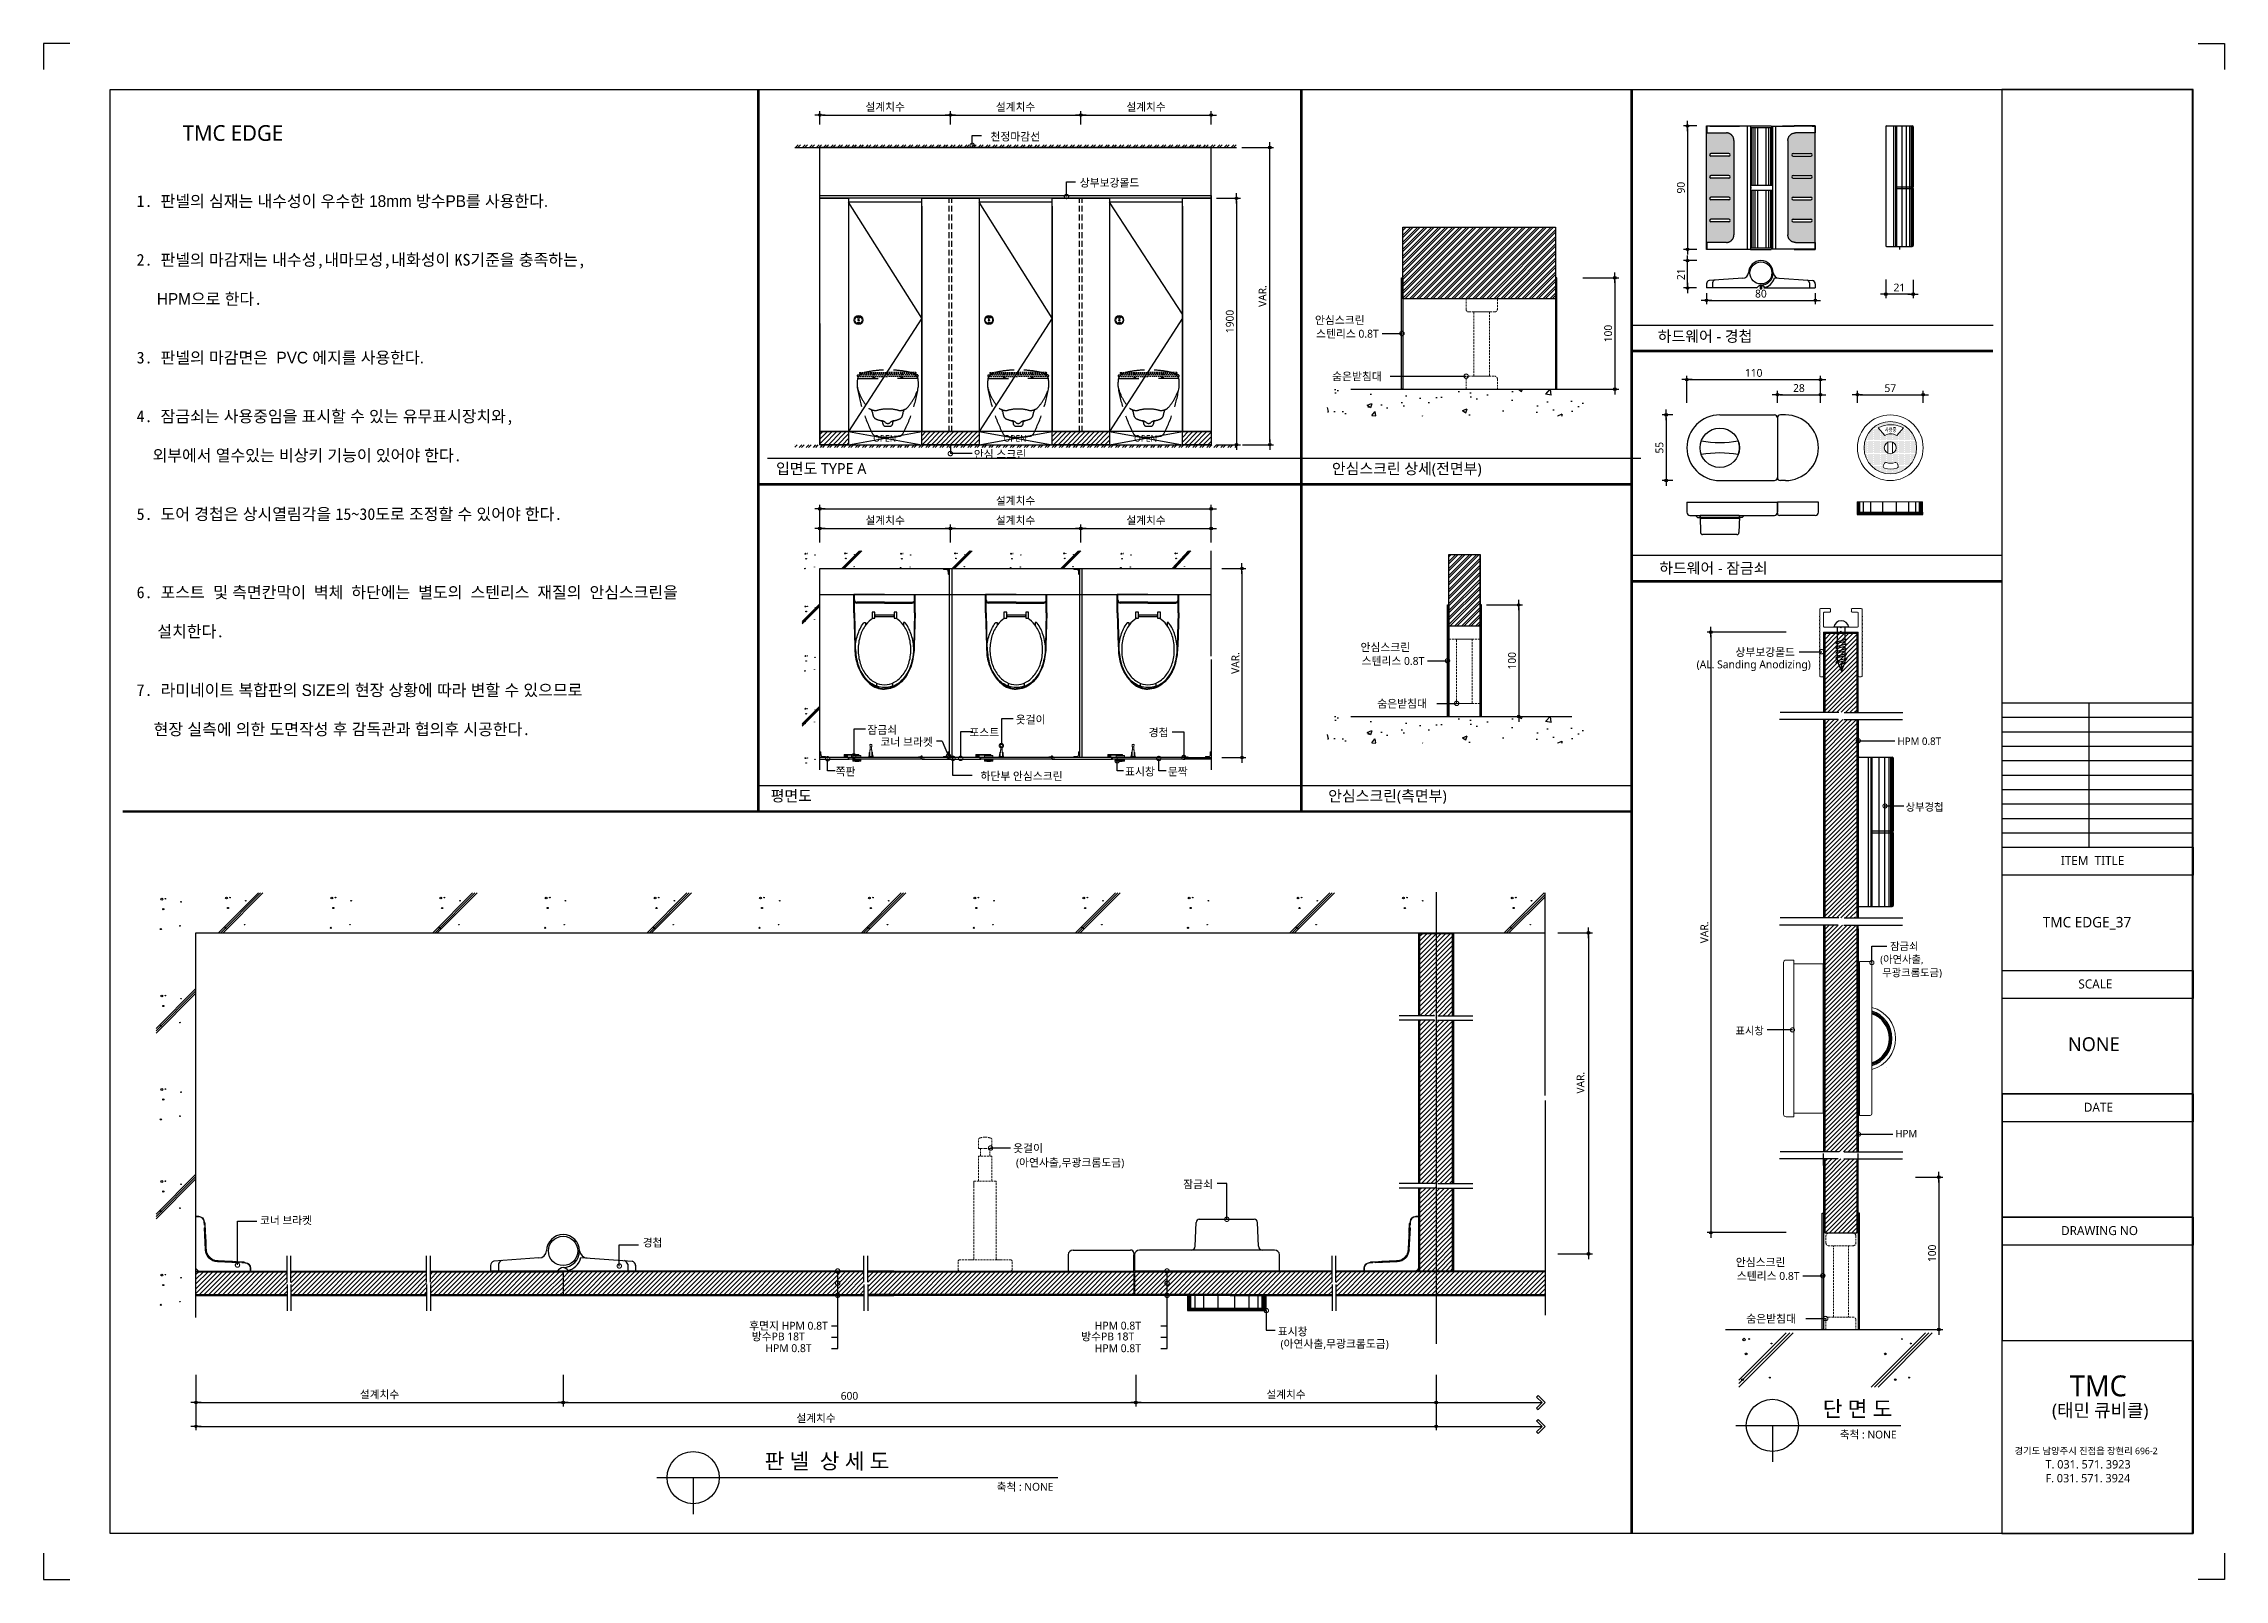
# Model space of a CAD drawing. Extents: x -256 to 8104, y -176 to 5714.
import ezdxf
from ezdxf.enums import TextEntityAlignment as Align

# ---------------------------------------------------------------- set-up
doc = ezdxf.new("R2010")
doc.units = 0
doc.header["$LTSCALE"] = 30
for name, pattern in [('CEN', [62, 60, -1, 0, -1]), ('HIDDEN', [0.375, 0.25, -0.125]), ('HIDDEN2', [4.7625, 3.175, -1.5875])]:
    doc.linetypes.add(name, pattern=pattern)
doc.layers.get('0').update_dxf_attribs({"linetype": 'CONTINUOUS'})
doc.layers.get('DEFPOINTS').update_dxf_attribs({"linetype": 'CONTINUOUS'})
for name, color, linetype in [('02---제품선', 4, 'CONTINUOUS'), ('0_toilet', 6, 'CONTINUOUS'), ('C', 2, 'CONTINUOUS'), ('curior-0Line', 252, 'CONTINUOUS'), ('DIM', 7, 'CONTINUOUS'), ('HAT', 8, 'CONTINUOUS'), ('HID', 9, 'HIDDEN'), ('jac text', 7, 'CONTINUOUS'), ('TIT', 3, 'CONTINUOUS'), ('경첩', 4, 'CONTINUOUS'), ('기타', 1, 'CONTINUOUS'), ('문자', 3, 'CONTINUOUS'), ('부자재', 4, 'CONTINUOUS'), ('상부보강몰드', 4, 'HIDDEN2'), ('옷걸이', 4, 'CONTINUOUS'), ('잠금쇠(회전형)', 4, 'CONTINUOUS'), ('중심선', 1, 'CEN'), ('치수', 1, 'CONTINUOUS'), ('판넬', 2, 'CONTINUOUS'), ('해치', 8, 'CONTINUOUS')]:
    doc.layers.add(name, color=color, linetype=linetype)
doc.styles.add('HDW', font='gulim.ttc')
doc.styles.add('돋움', font='malgun.ttf')
doc.dimstyles.new('10', dxfattribs={"dimscale": 10, "dimtxt": 3, "dimasz": 1, "dimexe": 1.5, "dimexo": 2, "dimgap": 1, "dimtad": 1, "dimdec": 0, "dimlunit": 6, "dimtxsty": '돋움', "dimblk": 'DIMDOT', "dimcen": -1, "dimdle": 1.5, "dimclrt": 3, "dimazin": 3, "dimtfac": 1, "dimtdec": 0, "dimtix": 1, "dimtmove": 2, "dimatfit": 3, "dimldrblk": 'DIMDOT', "dimarcsym": 0})
pattern_1 = [(45, (157208.739, -1593.336), (-8.55643, 8.55643), [])]
pattern_2 = [(45, (156401.2, -1704.915), (-8.980256, 8.980256), [])]
pattern_3 = [(45, (156404.804, -1733.326), (-8.980256, 8.980256), [])]

# ---------------------------------------------------------------- blocks, each defined once
blk = doc.blocks.new('DIMDOT')
at = {"linetype": 'Continuous'}
blk.add_line((-2, 0), (2, 0), dxfattribs=at)
for radius in [0.5, 0.25]:
    blk.add_circle((0, 0), radius, dxfattribs=at)
blk = doc.blocks.new('*D989')
at = {"layer": 'DEFPOINTS', "color": 0}
for p in [(167946.5, 3882.6), (167446.5, 3826.3), (167946.5, 3826.3)]:
    blk.add_point(p, dxfattribs=at)
at = {"layer": 'DIM', "color": 0, "lineweight": -2, "ltscale": 10}
for p, q in [((167446.5, 3846.3), (167446.5, 3897.6)), ((167456.5, 3882.6), (167936.5, 3882.6)), ((167946.5, 3846.3), (167946.5, 3897.6))]:
    blk.add_line(p, q, dxfattribs=at)
at = {"layer": 'DIM', "color": 0, "lineweight": -2, "xscale": 10, "yscale": 10, "zscale": 10, "rotation": 180}
blk.add_blockref('DIMDOT', (167446.5, 3882.6), dxfattribs=at)
at = {"layer": 'DIM', "color": 0, "lineweight": -2, "xscale": 10, "yscale": 10, "zscale": 10}
blk.add_blockref('DIMDOT', (167946.5, 3882.6), dxfattribs=at)
at = {"layer": 'DIM', "color": 3, "insert": (167696.5, 3912.2), "char_height": 30, "attachment_point": 5, "style": '돋움'}
blk.add_mtext('설계치수', dxfattribs=at)
blk = doc.blocks.new('*D990')
at = {"layer": 'DEFPOINTS', "color": 0}
for p in [(168446.5, 3882.6), (167946.5, 3826.3), (168446.5, 3826.3)]:
    blk.add_point(p, dxfattribs=at)
at = {"layer": 'DIM', "color": 0, "lineweight": -2, "ltscale": 10}
for p, q in [((167946.5, 3846.3), (167946.5, 3897.6)), ((167956.5, 3882.6), (168436.5, 3882.6)), ((168446.5, 3846.3), (168446.5, 3897.6))]:
    blk.add_line(p, q, dxfattribs=at)
at = {"layer": 'DIM', "color": 0, "lineweight": -2, "xscale": 10, "yscale": 10, "zscale": 10, "rotation": 180}
blk.add_blockref('DIMDOT', (167946.5, 3882.6), dxfattribs=at)
at = {"layer": 'DIM', "color": 0, "lineweight": -2, "xscale": 10, "yscale": 10, "zscale": 10}
blk.add_blockref('DIMDOT', (168446.5, 3882.6), dxfattribs=at)
at = {"layer": 'DIM', "color": 3, "insert": (168196.5, 3912.2), "char_height": 30, "attachment_point": 5, "style": '돋움'}
blk.add_mtext('설계치수', dxfattribs=at)
blk = doc.blocks.new('*D991')
at = {"layer": 'DEFPOINTS', "color": 0}
for p in [(168946.5, 3882.6), (168446.5, 3826.3), (168946.5, 3826.3)]:
    blk.add_point(p, dxfattribs=at)
at = {"layer": 'DIM', "color": 0, "lineweight": -2, "ltscale": 10}
for p, q in [((168446.5, 3846.3), (168446.5, 3897.6)), ((168456.5, 3882.6), (168936.5, 3882.6)), ((168946.5, 3846.3), (168946.5, 3897.6))]:
    blk.add_line(p, q, dxfattribs=at)
at = {"layer": 'DIM', "color": 0, "lineweight": -2, "xscale": 10, "yscale": 10, "zscale": 10, "rotation": 180}
blk.add_blockref('DIMDOT', (168446.5, 3882.6), dxfattribs=at)
at = {"layer": 'DIM', "color": 0, "lineweight": -2, "xscale": 10, "yscale": 10, "zscale": 10}
blk.add_blockref('DIMDOT', (168946.5, 3882.6), dxfattribs=at)
at = {"layer": 'DIM', "color": 3, "insert": (168696.5, 3912.2), "char_height": 30, "attachment_point": 5, "style": '돋움'}
blk.add_mtext('설계치수', dxfattribs=at)
blk = doc.blocks.new('*D992')
at = {"layer": 'DEFPOINTS', "color": 0}
for p in [(168946.5, 3563.4), (168946.5, 2618.4), (169043.4, 2618.4)]:
    blk.add_point(p, dxfattribs=at)
at = {"layer": 'DIM', "color": 0, "lineweight": -2, "ltscale": 10}
for p, q in [((168966.5, 3563.4), (169058.4, 3563.4)), ((169043.4, 3553.4), (169043.4, 2628.4)), ((168966.5, 2618.4), (169058.4, 2618.4))]:
    blk.add_line(p, q, dxfattribs=at)
at = {"layer": 'DIM', "color": 0, "lineweight": -2, "xscale": 10, "yscale": 10, "zscale": 10}
for p, rotation in [((169043.4, 3563.4), 90), ((169043.4, 2618.4), 270)]:
    blk.add_blockref('DIMDOT', p, dxfattribs=dict(at, rotation=rotation))
at = {"layer": 'DIM', "color": 3, "insert": (169017.8, 3090.9), "char_height": 30, "attachment_point": 5, "rotation": 90, "style": '돋움'}
blk.add_mtext('1900', dxfattribs=at)
blk = doc.blocks.new('*D993')
at = {"layer": 'DEFPOINTS', "color": 0}
for p in [(168967.5, 2143.5), (168967.5, 1418.5), (169064.4, 1418.5)]:
    blk.add_point(p, dxfattribs=at)
at = {"layer": 'DIM', "color": 0, "lineweight": -2, "ltscale": 10}
for p, q in [((168987.5, 2143.5), (169079.4, 2143.5)), ((169064.4, 2133.5), (169064.4, 1428.5)), ((168987.5, 1418.5), (169079.4, 1418.5))]:
    blk.add_line(p, q, dxfattribs=at)
at = {"layer": 'DIM', "color": 0, "lineweight": -2, "xscale": 10, "yscale": 10, "zscale": 10}
for p, rotation in [((169064.4, 2143.5), 90), ((169064.4, 1418.5), 270)]:
    blk.add_blockref('DIMDOT', p, dxfattribs=dict(at, rotation=rotation))
at = {"layer": 'DIM', "color": 3, "insert": (169039.2, 1781), "char_height": 30, "attachment_point": 5, "rotation": 90, "style": '돋움'}
blk.add_mtext('VAR.', dxfattribs=at)
blk = doc.blocks.new('_DOTSMALL')
at = {"color": 0, "linetype": 'ByBlock', "const_width": 0.5}
blk.add_lwpolyline([(-0.0625, 0, 1), (0.0625, 0, 1)], format="xyb", close=True, dxfattribs=at)
blk = doc.blocks.new('A$C63EC304E')
at = {"layer": '치수', "color": 1, "xscale": 2.5, "yscale": 2.5, "zscale": 2.5, "rotation": 234.3098741996962}
blk.add_blockref('_DOTSMALL', (0.31, 0.31), dxfattribs=at)
blk = doc.blocks.new('A$C2BC9653E')
at = {"layer": '치수', "xscale": 0.3333333333333333, "yscale": 0.3333333333333333, "zscale": 0.3333333333333333}
blk.add_blockref('A$C63EC304E', (0, 0), dxfattribs=at)
blk = doc.blocks.new('A$C7FC71301')
at = {"layer": '치수', "rotation": 180}
blk.add_blockref('A$C2BC9653E', (0.21, 0.21), dxfattribs=at)
blk = doc.blocks.new('A$C4A20372B')
at = {"layer": '치수'}
blk.add_blockref('A$C7FC71301', (0, 0), dxfattribs=at)
blk = doc.blocks.new('A$C566469F5')
at = {"layer": '치수'}
blk.add_blockref('A$C4A20372B', (0, 0), dxfattribs=at)
blk = doc.blocks.new('A$C7E317CD4')
at = {"layer": '해치', "xscale": 2, "yscale": 2, "zscale": 2}
blk.add_blockref('A$C566469F5', (0, 0), dxfattribs=at)
blk = doc.blocks.new('A$C601D7F27')
at = {"layer": '치수'}
blk.add_blockref('A$C7E317CD4', (0, 0), dxfattribs=at)
blk = doc.blocks.new('A$C38802C08')
at = {"layer": '치수'}
blk.add_blockref('A$C601D7F27', (0, 0), dxfattribs=at)
blk = doc.blocks.new('*D994')
at = {"layer": 'DEFPOINTS', "color": 0}
for p in [(168946.5, 2297.1), (168446.5, 2223.9), (168946.5, 2223.9)]:
    blk.add_point(p, dxfattribs=at)
at = {"layer": 'DIM', "color": 0, "lineweight": -2, "ltscale": 10}
for p, q in [((168446.5, 2243.9), (168446.5, 2312.1)), ((168456.5, 2297.1), (168936.5, 2297.1)), ((168946.5, 2243.9), (168946.5, 2312.1))]:
    blk.add_line(p, q, dxfattribs=at)
at = {"layer": 'DIM', "color": 0, "lineweight": -2, "xscale": 10, "yscale": 10, "zscale": 10, "rotation": 180}
blk.add_blockref('DIMDOT', (168446.5, 2297.1), dxfattribs=at)
at = {"layer": 'DIM', "color": 0, "lineweight": -2, "xscale": 10, "yscale": 10, "zscale": 10}
blk.add_blockref('DIMDOT', (168946.5, 2297.1), dxfattribs=at)
at = {"layer": 'DIM', "color": 3, "insert": (168696.5, 2326.7), "char_height": 30, "attachment_point": 5, "style": '돋움'}
blk.add_mtext('설계치수', dxfattribs=at)
blk = doc.blocks.new('*D995')
at = {"layer": 'DEFPOINTS', "color": 0}
for p in [(168946.5, 2372.4), (167446.5, 2223.9), (168946.5, 2223.9)]:
    blk.add_point(p, dxfattribs=at)
at = {"layer": 'DIM', "color": 0, "lineweight": -2, "ltscale": 10}
for p, q in [((167446.5, 2243.9), (167446.5, 2387.4)), ((167456.5, 2372.4), (168936.5, 2372.4)), ((168946.5, 2243.9), (168946.5, 2387.4))]:
    blk.add_line(p, q, dxfattribs=at)
at = {"layer": 'DIM', "color": 0, "lineweight": -2, "xscale": 10, "yscale": 10, "zscale": 10, "rotation": 180}
blk.add_blockref('DIMDOT', (167446.5, 2372.4), dxfattribs=at)
at = {"layer": 'DIM', "color": 0, "lineweight": -2, "xscale": 10, "yscale": 10, "zscale": 10}
blk.add_blockref('DIMDOT', (168946.5, 2372.4), dxfattribs=at)
at = {"layer": 'DIM', "color": 3, "insert": (168196.5, 2402.1), "char_height": 30, "attachment_point": 5, "style": '돋움'}
blk.add_mtext('설계치수', dxfattribs=at)
blk = doc.blocks.new('*D996')
at = {"layer": 'DEFPOINTS', "color": 0}
for p in [(168446.5, 2297.1), (167946.5, 2223.9), (168446.5, 2223.9)]:
    blk.add_point(p, dxfattribs=at)
at = {"layer": 'DIM', "color": 0, "lineweight": -2, "ltscale": 10}
for p, q in [((167946.5, 2243.9), (167946.5, 2312.1)), ((167956.5, 2297.1), (168436.5, 2297.1)), ((168446.5, 2243.9), (168446.5, 2312.1))]:
    blk.add_line(p, q, dxfattribs=at)
at = {"layer": 'DIM', "color": 0, "lineweight": -2, "xscale": 10, "yscale": 10, "zscale": 10, "rotation": 180}
blk.add_blockref('DIMDOT', (167946.5, 2297.1), dxfattribs=at)
at = {"layer": 'DIM', "color": 0, "lineweight": -2, "xscale": 10, "yscale": 10, "zscale": 10}
blk.add_blockref('DIMDOT', (168446.5, 2297.1), dxfattribs=at)
at = {"layer": 'DIM', "color": 3, "insert": (168196.5, 2326.7), "char_height": 30, "attachment_point": 5, "style": '돋움'}
blk.add_mtext('설계치수', dxfattribs=at)
blk = doc.blocks.new('*D997')
at = {"layer": 'DEFPOINTS', "color": 0}
for p in [(167946.5, 2297.1), (167446.5, 2223.9), (167946.5, 2223.9)]:
    blk.add_point(p, dxfattribs=at)
at = {"layer": 'DIM', "color": 0, "lineweight": -2, "ltscale": 10}
for p, q in [((167446.5, 2243.9), (167446.5, 2312.1)), ((167456.5, 2297.1), (167936.5, 2297.1)), ((167946.5, 2243.9), (167946.5, 2312.1))]:
    blk.add_line(p, q, dxfattribs=at)
at = {"layer": 'DIM', "color": 0, "lineweight": -2, "xscale": 10, "yscale": 10, "zscale": 10, "rotation": 180}
blk.add_blockref('DIMDOT', (167446.5, 2297.1), dxfattribs=at)
at = {"layer": 'DIM', "color": 0, "lineweight": -2, "xscale": 10, "yscale": 10, "zscale": 10}
blk.add_blockref('DIMDOT', (167946.5, 2297.1), dxfattribs=at)
at = {"layer": 'DIM', "color": 3, "insert": (167696.5, 2326.7), "char_height": 30, "attachment_point": 5, "style": '돋움'}
blk.add_mtext('설계치수', dxfattribs=at)
blk = doc.blocks.new('*D998')
at = {"layer": 'DEFPOINTS', "color": 0}
for p in [(171282, 2868), (170770, 2759.3), (171282, 2759.3)]:
    blk.add_point(p, dxfattribs=at)
at = {"layer": 'DIM', "color": 0, "lineweight": -2, "ltscale": 10}
for p, q in [((170770, 2779.3), (170770, 2883)), ((170780, 2868), (171272, 2868)), ((171282, 2779.3), (171282, 2883))]:
    blk.add_line(p, q, dxfattribs=at)
at = {"layer": 'DIM', "color": 0, "lineweight": -2, "xscale": 10, "yscale": 10, "zscale": 10, "rotation": 180}
blk.add_blockref('DIMDOT', (170770, 2868), dxfattribs=at)
at = {"layer": 'DIM', "color": 0, "lineweight": -2, "xscale": 10, "yscale": 10, "zscale": 10}
blk.add_blockref('DIMDOT', (171282, 2868), dxfattribs=at)
at = {"layer": 'DIM', "color": 3, "insert": (171026, 2893.5), "char_height": 30, "attachment_point": 5, "style": '돋움'}
blk.add_mtext('110', dxfattribs=at)
blk = doc.blocks.new('*D999')
at = {"layer": 'DEFPOINTS', "color": 0}
for p in [(171117, 2759.3), (171282, 2810), (171282, 2759.3)]:
    blk.add_point(p, dxfattribs=at)
at = {"layer": 'DIM', "color": 0, "lineweight": -2, "ltscale": 10}
for p, q in [((171117, 2779.3), (171117, 2825)), ((171127, 2810), (171272, 2810)), ((171282, 2779.3), (171282, 2825))]:
    blk.add_line(p, q, dxfattribs=at)
at = {"layer": 'DIM', "color": 0, "lineweight": -2, "xscale": 10, "yscale": 10, "zscale": 10, "rotation": 180}
blk.add_blockref('DIMDOT', (171117, 2810), dxfattribs=at)
at = {"layer": 'DIM', "color": 0, "lineweight": -2, "xscale": 10, "yscale": 10, "zscale": 10}
blk.add_blockref('DIMDOT', (171282, 2810), dxfattribs=at)
at = {"layer": 'DIM', "color": 3, "insert": (171199.5, 2835.5), "char_height": 30, "attachment_point": 5, "style": '돋움'}
blk.add_mtext('28', dxfattribs=at)
blk = doc.blocks.new('*D1000')
at = {"layer": 'DEFPOINTS', "color": 0}
for p in [(171423.7, 2759.3), (171675.7, 2810), (171675.7, 2759.3)]:
    blk.add_point(p, dxfattribs=at)
at = {"layer": 'DIM', "color": 0, "lineweight": -2, "ltscale": 10}
for p, q in [((171423.7, 2779.3), (171423.7, 2825)), ((171433.7, 2810), (171665.7, 2810)), ((171675.7, 2779.3), (171675.7, 2825))]:
    blk.add_line(p, q, dxfattribs=at)
at = {"layer": 'DIM', "color": 0, "lineweight": -2, "xscale": 10, "yscale": 10, "zscale": 10, "rotation": 180}
blk.add_blockref('DIMDOT', (171423.7, 2810), dxfattribs=at)
at = {"layer": 'DIM', "color": 0, "lineweight": -2, "xscale": 10, "yscale": 10, "zscale": 10}
blk.add_blockref('DIMDOT', (171675.7, 2810), dxfattribs=at)
at = {"layer": 'DIM', "color": 3, "insert": (171549.7, 2835.2), "char_height": 30, "attachment_point": 5, "style": '돋움'}
blk.add_mtext('57', dxfattribs=at)
blk = doc.blocks.new('*D1001')
at = {"layer": 'DEFPOINTS', "color": 0}
for p in [(170827.6, 3840.7), (170772.6, 3367.6), (170827.6, 3367.6)]:
    blk.add_point(p, dxfattribs=at)
at = {"layer": 'DIM', "color": 0, "lineweight": -2, "ltscale": 10}
for p, q in [((170807.6, 3840.7), (170757.6, 3840.7)), ((170772.6, 3830.7), (170772.6, 3377.6)), ((170807.6, 3367.6), (170757.6, 3367.6))]:
    blk.add_line(p, q, dxfattribs=at)
at = {"layer": 'DIM', "color": 0, "lineweight": -2, "xscale": 10, "yscale": 10, "zscale": 10}
for p, rotation in [((170772.6, 3840.7), 90), ((170772.6, 3367.6), 270)]:
    blk.add_blockref('DIMDOT', p, dxfattribs=dict(at, rotation=rotation))
at = {"layer": 'DIM', "color": 3, "insert": (170747.1, 3604.1), "char_height": 30, "attachment_point": 5, "rotation": 90, "style": '돋움'}
blk.add_mtext('90', dxfattribs=at)
blk = doc.blocks.new('*D1002')
at = {"layer": 'DEFPOINTS', "color": 0}
for p in [(170845.2, 3219.4), (171262.3, 3219.4), (171262.3, 3172)]:
    blk.add_point(p, dxfattribs=at)
at = {"layer": 'DIM', "color": 0, "lineweight": -2, "ltscale": 10}
for p, q in [((170845.2, 3199.4), (170845.2, 3157)), ((171262.3, 3199.4), (171262.3, 3157)), ((170855.2, 3172), (171252.3, 3172))]:
    blk.add_line(p, q, dxfattribs=at)
at = {"layer": 'DIM', "color": 0, "lineweight": -2, "xscale": 10, "yscale": 10, "zscale": 10, "rotation": 180}
blk.add_blockref('DIMDOT', (170845.2, 3172), dxfattribs=at)
at = {"layer": 'DIM', "color": 0, "lineweight": -2, "xscale": 10, "yscale": 10, "zscale": 10}
blk.add_blockref('DIMDOT', (171262.3, 3172), dxfattribs=at)
at = {"layer": 'DIM', "color": 3, "insert": (171053.7, 3197.5), "char_height": 30, "attachment_point": 5, "style": '돋움'}
blk.add_mtext('80', dxfattribs=at)
blk = doc.blocks.new('*D1003')
at = {"layer": 'DEFPOINTS', "color": 0}
for p in [(170772.6, 3324.4), (170827.6, 3324.4), (170826.9, 3219.4)]:
    blk.add_point(p, dxfattribs=at)
at = {"layer": 'DIM', "color": 0, "lineweight": -2, "ltscale": 10}
for p, q in [((170807.6, 3324.4), (170757.6, 3324.4)), ((170772.6, 3229.4), (170772.6, 3314.4)), ((170806.9, 3219.4), (170757.6, 3219.4))]:
    blk.add_line(p, q, dxfattribs=at)
at = {"layer": 'DIM', "color": 0, "lineweight": -2, "xscale": 10, "yscale": 10, "zscale": 10}
for p, rotation in [((170772.6, 3324.4), 90), ((170772.6, 3219.4), 270)]:
    blk.add_blockref('DIMDOT', p, dxfattribs=dict(at, rotation=rotation))
at = {"layer": 'DIM', "color": 3, "insert": (170747.3, 3271.9), "char_height": 30, "attachment_point": 5, "rotation": 90, "style": '돋움'}
blk.add_mtext('21', dxfattribs=at)
blk = doc.blocks.new('*D1004')
at = {"layer": 'DEFPOINTS', "color": 0}
for p in [(171532.1, 3271.5), (171637.1, 3270.8), (171532.1, 3195.9)]:
    blk.add_point(p, dxfattribs=at)
at = {"layer": 'DIM', "color": 0, "lineweight": -2, "ltscale": 10}
for p, q in [((171532.1, 3251.5), (171532.1, 3180.9)), ((171627.1, 3195.9), (171542.1, 3195.9)), ((171637.1, 3250.8), (171637.1, 3180.9))]:
    blk.add_line(p, q, dxfattribs=at)
at = {"layer": 'DIM', "color": 0, "lineweight": -2, "xscale": 10, "yscale": 10, "zscale": 10, "rotation": 180}
blk.add_blockref('DIMDOT', (171532.1, 3195.9), dxfattribs=at)
at = {"layer": 'DIM', "color": 0, "lineweight": -2, "xscale": 10, "yscale": 10, "zscale": 10}
blk.add_blockref('DIMDOT', (171637.1, 3195.9), dxfattribs=at)
at = {"layer": 'DIM', "color": 3, "insert": (171584.6, 3221.2), "char_height": 30, "attachment_point": 5, "style": '돋움'}
blk.add_mtext('21', dxfattribs=at)
blk = doc.blocks.new('A$C10E41893')
at = {"layer": '부자재'}
for p, q in [((6, 0), (6, 196)), ((123, 196), (6, 196)), ((123, 192), (6, 192)), ((55, 0), (55, 177)), ((61, 0), (61, 177)), ((6, 0), (6, -196)), ((55, 0), (55, -177)), ((61, 0), (61, -177)), ((123, -192), (6, -192)), ((123, -196), (6, -196))]:
    blk.add_line(p, q, dxfattribs=at)
for points in [[(123, 196, -0.012538), (123, 196), (335, 190, -0.055395), (445, 175, -0.154276), (577, 93, -0.179504), (612, 0, -0.179504)], [(123, 192, -0.012538), (123, 192), (335, 187, -0.055395), (444, 172, -0.154276), (574, 91, -0.179504), (608, 0, -0.179504)], [(157, -72, 0.089162), (200, -119, 0.085733), (270, -155, 0.075373), (359, -168, 0.075373), (447, -155, 0.085733), (517, -119, 0.106084), (567, -62, 0.126931), (583, 0, 0.126931), (567, 62, 0.106084), (517, 119, 0.085733), (447, 155, 0.075373), (359, 168, 0.075373), (270, 155, 0.085733), (200, 119, 0.089162), (157, 72)], [(572, 51), (589, 51), (589, 60, 0.021185), (583, 71, 0.106084), (528, 134, 0.085733), (453, 172, 0.075373), (359, 187, 0.075373), (265, 172, 0.085733), (189, 134, 0.007337), (184, 130), (184, 122), (205, 122)], [(123, -196, 0.012538), (123, -196), (335, -190, 0.055395), (445, -175, 0.154276), (577, -93, 0.179504), (612, 0, 0.179504)], [(123, -192, 0.012538), (123, -192), (335, -187, 0.055395), (444, -172, 0.154276), (574, -91, 0.179504), (608, 0, 0.179504)], [(589, -51, 0.090214), (598, 0, 0.090214), (589, 51, 0.106084)], [(572, -51), (589, -51), (589, -60, -0.021185), (583, -71, -0.106084), (528, -134, -0.085733), (453, -172, -0.075373), (359, -187, -0.075373), (265, -172, -0.085733), (189, -134, -0.007337), (184, -130), (184, -122), (205, -122)]]:
    blk.add_lwpolyline(points, format="xyb", dxfattribs=at)
blk.add_lwpolyline([(138, -61), (119, -61), (119, -79), (157, -79), (157, -61), (138, -61), (147, -61), (147, 61), (138, 61), (157, 61), (157, 79), (119, 79), (119, 61), (138, 61), (138, -61), (119, -61)], dxfattribs=at)
for centre, start, end in [((40, 177), 0, 90), ((46, 177), 0, 90), ((40, -177), 270, 0), ((46, -177), 270, 0)]:
    blk.add_arc(centre, 15, start, end, dxfattribs=at)
blk = doc.blocks.new('A$C460A2A32')
at = {"color": 0}
for p, q in [((3, 20), (0, 16)), ((3, 20), (9, 20)), ((4, 10), (162, 10)), ((9, 20), (162, 20)), ((13, 32), (11, 30)), ((13, 32), (162, 32)), ((13, 27), (162, 27)), ((312, 32), (162, 32)), ((312, 27), (162, 27)), ((316, 20), (162, 20)), ((321, 10), (162, 10)), ((312, 32), (313, 30)), ((322, 20), (316, 20)), ((322, 20), (324, 16))]:
    blk.add_line(p, q, dxfattribs=at)
for centre, radius, start, end in [((4, 14), 4, 150.0107, 270), ((13, 29), 2, 135, 270), ((109, 28), 26, 182.6717, 198.4118), ((109, 10), 26, 180, 202.6199), ((107, 28), 23, 183.0205, 200.9186), ((107, 10), 23, 180, 205.7715), ((69, 10), 23, 334.2285, 0), ((69, 28), 23, 339.0814, 356.9795), ((67, 10), 26, 337.3801, 0), ((67, 28), 26, 341.5882, 357.3283), ((257, 10), 26, 180, 202.6199), ((257, 28), 26, 182.6717, 198.4118), ((256, 28), 23, 183.0205, 200.9186), ((256, 10), 23, 180, 205.7715), ((217, 10), 23, 334.2285, 0), ((217, 28), 23, 339.0814, 356.9795), ((216, 28), 26, 341.5882, 357.3283), ((216, 10), 26, 337.3801, 0), ((312, 29), 2, 270, 45), ((321, 14), 4, 270, 29.9893)]:
    blk.add_arc(centre, radius, start, end, dxfattribs=at)
blk = doc.blocks.new('*D1005')
at = {"layer": 'DEFPOINTS', "color": 0}
for p in [(170735.7, 2732.8), (170690, 2480.8), (170735.7, 2480.8)]:
    blk.add_point(p, dxfattribs=at)
at = {"layer": 'DIM', "color": 0, "lineweight": -2, "ltscale": 10}
for p, q in [((170715.7, 2732.8), (170675, 2732.8)), ((170690, 2722.8), (170690, 2490.8)), ((170715.7, 2480.8), (170675, 2480.8))]:
    blk.add_line(p, q, dxfattribs=at)
at = {"layer": 'DIM', "color": 0, "lineweight": -2, "xscale": 10, "yscale": 10, "zscale": 10}
for p, rotation in [((170690, 2732.8), 90), ((170690, 2480.8), 270)]:
    blk.add_blockref('DIMDOT', p, dxfattribs=dict(at, rotation=rotation))
at = {"layer": 'DIM', "color": 3, "insert": (170664.7, 2606.8), "char_height": 30, "attachment_point": 5, "rotation": 90, "style": '돋움'}
blk.add_mtext('55', dxfattribs=at)
blk = doc.blocks.new('*D1006')
at = {"layer": 'DEFPOINTS', "color": 0}
for p in [(171171, 1899.7), (170862.2, -403.5), (171171, -403.5)]:
    blk.add_point(p, dxfattribs=at)
at = {"layer": 'DIM', "color": 0, "lineweight": -2, "ltscale": 10}
for p, q in [((171151, 1899.7), (170847.2, 1899.7)), ((170862.2, 1889.7), (170862.2, -393.5)), ((171151, -403.5), (170847.2, -403.5))]:
    blk.add_line(p, q, dxfattribs=at)
at = {"layer": 'DIM', "color": 0, "lineweight": -2, "xscale": 10, "yscale": 10, "zscale": 10}
for p, rotation in [((170862.2, 1899.7), 90), ((170862.2, -403.5), 270)]:
    blk.add_blockref('DIMDOT', p, dxfattribs=dict(at, rotation=rotation))
at = {"layer": 'DIM', "color": 3, "insert": (170837, 748.1), "char_height": 30, "attachment_point": 5, "rotation": 90, "style": '돋움'}
blk.add_mtext('VAR.', dxfattribs=at)
blk = doc.blocks.new('A$C13EB2441')
for p, q in [((0.84, 7.37), (0.84, 14.11)), ((0.84, 6.74), (0.84, 0))]:
    blk.add_line(p, q)
blk = doc.blocks.new('*D1007')
at = {"layer": 'DEFPOINTS', "color": 0}
for p in [(171626.7, -190.7), (171635.8, -775.1), (171735.6, -775.1)]:
    blk.add_point(p, dxfattribs=at)
at = {"layer": 'DIM', "color": 0, "lineweight": -2, "ltscale": 10}
for p, q in [((171646.7, -190.7), (171750.6, -190.7)), ((171735.6, -200.7), (171735.6, -765.1)), ((171655.8, -775.1), (171750.6, -775.1))]:
    blk.add_line(p, q, dxfattribs=at)
at = {"layer": 'DIM', "color": 0, "lineweight": -2, "xscale": 10, "yscale": 10, "zscale": 10}
for p, rotation in [((171735.6, -190.7), 90), ((171735.6, -775.1), 270)]:
    blk.add_blockref('DIMDOT', p, dxfattribs=dict(at, rotation=rotation))
at = {"layer": 'DIM', "color": 3, "insert": (171710, -482.9), "char_height": 30, "attachment_point": 5, "rotation": 90, "style": '돋움'}
blk.add_mtext('100', dxfattribs=at)
blk = doc.blocks.new('*D1008')
at = {"layer": 'DEFPOINTS', "color": 0}
for p in [(169043.4, 3758.2), (169170.8, 3758.2), (169045.9, 2618.4)]:
    blk.add_point(p, dxfattribs=at)
at = {"layer": 'DIM', "color": 0, "lineweight": -2, "ltscale": 10}
for p, q in [((169063.4, 3758.2), (169185.8, 3758.2)), ((169170.8, 2628.4), (169170.8, 3748.2)), ((169065.9, 2618.4), (169185.8, 2618.4))]:
    blk.add_line(p, q, dxfattribs=at)
at = {"layer": 'DIM', "color": 0, "lineweight": -2, "xscale": 10, "yscale": 10, "zscale": 10}
for p, rotation in [((169170.8, 3758.2), 90), ((169170.8, 2618.4), 270)]:
    blk.add_blockref('DIMDOT', p, dxfattribs=dict(at, rotation=rotation))
at = {"layer": 'DIM', "color": 3, "insert": (169143.5, 3188.3), "char_height": 30, "attachment_point": 5, "rotation": 90, "style": '돋움'}
blk.add_mtext('VAR.', dxfattribs=at)
blk = doc.blocks.new('*D1009')
at = {"layer": 'DEFPOINTS', "color": 0}
for p in [(165054.6, -929.4), (166461.7, -929.4), (166461.7, -1055.1)]:
    blk.add_point(p, dxfattribs=at)
at = {"layer": 'DIM', "color": 0, "lineweight": -2, "ltscale": 10}
for p, q in [((165054.6, -949.4), (165054.6, -1070.1)), ((166461.7, -949.4), (166461.7, -1070.1)), ((165064.6, -1055.1), (166451.7, -1055.1))]:
    blk.add_line(p, q, dxfattribs=at)
at = {"layer": 'DIM', "color": 0, "lineweight": -2, "xscale": 10, "yscale": 10, "zscale": 10, "rotation": 180}
blk.add_blockref('DIMDOT', (165054.6, -1055.1), dxfattribs=at)
at = {"layer": 'DIM', "color": 0, "lineweight": -2, "xscale": 10, "yscale": 10, "zscale": 10}
blk.add_blockref('DIMDOT', (166461.7, -1055.1), dxfattribs=at)
at = {"layer": 'DIM', "color": 3, "insert": (165758.2, -1025.5), "char_height": 30, "attachment_point": 5, "style": '돋움'}
blk.add_mtext('설계치수', dxfattribs=at)
blk = doc.blocks.new('*D1010')
at = {"layer": 'DEFPOINTS', "color": 0}
for p in [(165054.6, -929.4), (169808.5, -929.4), (169808.5, -1146.6)]:
    blk.add_point(p, dxfattribs=at)
at = {"layer": 'DIM', "color": 0, "lineweight": -2, "ltscale": 10}
for p, q in [((165054.6, -949.4), (165054.6, -1161.6)), ((169808.5, -949.4), (169808.5, -1161.6)), ((165064.6, -1146.6), (169798.5, -1146.6))]:
    blk.add_line(p, q, dxfattribs=at)
at = {"layer": 'DIM', "color": 0, "lineweight": -2, "xscale": 10, "yscale": 10, "zscale": 10, "rotation": 180}
blk.add_blockref('DIMDOT', (165054.6, -1146.6), dxfattribs=at)
at = {"layer": 'DIM', "color": 0, "lineweight": -2, "xscale": 10, "yscale": 10, "zscale": 10}
blk.add_blockref('DIMDOT', (169808.5, -1146.6), dxfattribs=at)
at = {"layer": 'DIM', "color": 3, "insert": (167431.6, -1116.9), "char_height": 30, "attachment_point": 5, "style": '돋움'}
blk.add_mtext('설계치수', dxfattribs=at)
blk = doc.blocks.new('*D1011')
at = {"layer": 'DEFPOINTS', "color": 0}
for p in [(168657.7, -929.4), (169808.5, -929.4), (169808.5, -1055.1)]:
    blk.add_point(p, dxfattribs=at)
at = {"layer": 'DIM', "color": 0, "lineweight": -2, "ltscale": 10}
for p, q in [((168657.7, -949.4), (168657.7, -1070.1)), ((169808.5, -949.4), (169808.5, -1070.1)), ((168667.7, -1055.1), (169798.5, -1055.1))]:
    blk.add_line(p, q, dxfattribs=at)
at = {"layer": 'DIM', "color": 0, "lineweight": -2, "xscale": 10, "yscale": 10, "zscale": 10, "rotation": 180}
blk.add_blockref('DIMDOT', (168657.7, -1055.1), dxfattribs=at)
at = {"layer": 'DIM', "color": 0, "lineweight": -2, "xscale": 10, "yscale": 10, "zscale": 10}
blk.add_blockref('DIMDOT', (169808.5, -1055.1), dxfattribs=at)
at = {"layer": 'DIM', "color": 3, "insert": (169233.1, -1025.5), "char_height": 30, "attachment_point": 5, "style": '돋움'}
blk.add_mtext('설계치수', dxfattribs=at)
blk = doc.blocks.new('*D1012')
at = {"layer": 'DEFPOINTS', "color": 0}
for p in [(166461.7, -929.4), (168657.7, -929.4), (168657.7, -1055.1)]:
    blk.add_point(p, dxfattribs=at)
at = {"layer": 'DIM', "color": 0, "lineweight": -2, "ltscale": 10}
for p, q in [((166461.7, -949.4), (166461.7, -1070.1)), ((168657.7, -949.4), (168657.7, -1070.1)), ((166471.7, -1055.1), (168647.7, -1055.1))]:
    blk.add_line(p, q, dxfattribs=at)
at = {"layer": 'DIM', "color": 0, "lineweight": -2, "xscale": 10, "yscale": 10, "zscale": 10, "rotation": 180}
blk.add_blockref('DIMDOT', (166461.7, -1055.1), dxfattribs=at)
at = {"layer": 'DIM', "color": 0, "lineweight": -2, "xscale": 10, "yscale": 10, "zscale": 10}
blk.add_blockref('DIMDOT', (168657.7, -1055.1), dxfattribs=at)
at = {"layer": 'DIM', "color": 3, "insert": (167559.7, -1029.6), "char_height": 30, "attachment_point": 5, "style": '돋움'}
blk.add_mtext('600', dxfattribs=at)
blk = doc.blocks.new('A$C06B31977')
for p, q in [((1.26, 11.06), (1.26, 21.17)), ((1.26, 10.11), (1.26, 0))]:
    blk.add_line(p, q)
blk = doc.blocks.new('*D1013')
at = {"layer": 'DEFPOINTS', "color": 0}
for p in [(170255.3, 746.3), (170255.3, -485.1), (170393.2, -485.1)]:
    blk.add_point(p, dxfattribs=at)
at = {"layer": 'DIM', "color": 0, "lineweight": -2, "ltscale": 10}
for p, q in [((170275.3, 746.3), (170408.2, 746.3)), ((170393.2, 736.3), (170393.2, -475.1)), ((170275.3, -485.1), (170408.2, -485.1))]:
    blk.add_line(p, q, dxfattribs=at)
at = {"layer": 'DIM', "color": 0, "lineweight": -2, "xscale": 10, "yscale": 10, "zscale": 10}
for p, rotation in [((170393.2, 746.3), 90), ((170393.2, -485.1), 270)]:
    blk.add_blockref('DIMDOT', p, dxfattribs=dict(at, rotation=rotation))
at = {"layer": 'DIM', "color": 3, "insert": (170362.4, 171.5), "char_height": 30, "attachment_point": 5, "rotation": 90, "style": '돋움'}
blk.add_mtext('VAR.', dxfattribs=at)
blk = doc.blocks.new('*D1014')
at = {"layer": 'DEFPOINTS', "color": 0}
for p in [(169982.2, 2003.6), (169982.2, 1576.1), (170125.1, 1576.1)]:
    blk.add_point(p, dxfattribs=at)
at = {"layer": 'DIM', "color": 0, "lineweight": -2, "ltscale": 10}
for p, q in [((170002.2, 2003.6), (170140.1, 2003.6)), ((170125.1, 1993.6), (170125.1, 1586.1)), ((170002.2, 1576.1), (170140.1, 1576.1))]:
    blk.add_line(p, q, dxfattribs=at)
at = {"layer": 'DIM', "color": 0, "lineweight": -2, "xscale": 10, "yscale": 10, "zscale": 10}
for p, rotation in [((170125.1, 2003.6), 90), ((170125.1, 1576.1), 270)]:
    blk.add_blockref('DIMDOT', p, dxfattribs=dict(at, rotation=rotation))
at = {"layer": 'DIM', "color": 3, "insert": (170099.5, 1789.8), "char_height": 30, "attachment_point": 5, "rotation": 90, "style": '돋움'}
blk.add_mtext('100', dxfattribs=at)
blk = doc.blocks.new('*D1015')
at = {"layer": 'DEFPOINTS', "color": 0}
for p in [(170350.9, 3258.5), (170350.9, 2831), (170493.8, 2831)]:
    blk.add_point(p, dxfattribs=at)
at = {"layer": 'DIM', "color": 0, "lineweight": -2, "ltscale": 10}
for p, q in [((170370.9, 3258.5), (170508.8, 3258.5)), ((170493.8, 3248.5), (170493.8, 2841)), ((170370.9, 2831), (170508.8, 2831))]:
    blk.add_line(p, q, dxfattribs=at)
at = {"layer": 'DIM', "color": 0, "lineweight": -2, "xscale": 10, "yscale": 10, "zscale": 10}
for p, rotation in [((170493.8, 3258.5), 90), ((170493.8, 2831), 270)]:
    blk.add_blockref('DIMDOT', p, dxfattribs=dict(at, rotation=rotation))
at = {"layer": 'DIM', "color": 3, "insert": (170468.2, 3044.7), "char_height": 30, "attachment_point": 5, "rotation": 90, "style": '돋움'}
blk.add_mtext('100', dxfattribs=at)
blk = doc.blocks.new('EDGE_37', base_point=(164726.3, -1557.6))
h = blk.add_hatch()
h.set_pattern_fill('ANSI31', color=2, style=0)
h.set_pattern_definition([(45, (167962.7143, 39.345), (-2.245064, 2.245064), [])])
h.paths.add_polyline_path([(169857.2, 2003.6), (169852.2, 2003.6), (169852.2, 1791.9, -1), (169852.2, 1787.7), (169852.2, 1576.1), (169857.2, 1576.1)])
h.paths.add_polyline_path([(169982.2, 1787.7, -1), (169982.2, 1791.9), (169982.2, 2003.6), (169977.2, 2003.6), (169977.2, 1576.1), (169982.2, 1576.1)])
at = {"layer": 'HAT'}
h = blk.add_hatch(dxfattribs=at)
h.set_pattern_fill('ANSI32', color=256, scale=2, style=0)
h.set_pattern_definition([(45, (156110.435, -1874.802), (-13.470384, 13.470384), []), (45, (156119.415, -1874.802), (-13.470384, 13.470384), [])])
h.paths.add_polyline_path([(167349.8, 3768.2), (169043.4, 3768.2), (169043.4, 3758.2), (167349.8, 3758.2)])
h = blk.add_hatch(dxfattribs=at)
h.set_pattern_fill('ANSI32', color=256, scale=2, style=0)
h.set_pattern_definition([(45, (156424.548, -1800.644), (-13.470384, 13.470384), []), (45, (156433.528, -1800.644), (-13.470384, 13.470384), [])])
h.paths.add_polyline_path([(169681.5, 3452.3), (170266.8, 3452.3), (170266.8, 3177.6), (169681.5, 3177.6)])
h = blk.add_hatch(dxfattribs=at)
h.set_pattern_fill('ANSI32', color=256, scale=2, style=0)
h.set_pattern_definition([(45, (156110.435, -1692.822), (-13.470384, 13.470384), []), (45, (156119.415, -1692.822), (-13.470384, 13.470384), [])])
h.paths.add_polyline_path([(167349.8, 2607.9), (169043.4, 2607.9), (169043.4, 2617.9), (167349.8, 2617.9)])
h = blk.add_hatch(dxfattribs=at)
h.set_pattern_fill('ANSI32', color=256, scale=2, style=0)
h.set_pattern_definition([(45, (164775.865, -1800.644), (-13.470384, 13.470384), []), (45, (164784.846, -1800.644), (-13.470384, 13.470384), [])])
h.paths.add_polyline_path([(169977.2, 2197.4), (169857.2, 2197.4), (169857.2, 1922.7), (169977.2, 1922.7), (169977.2, 2003.6)])
at = {"layer": 'HAT', "transparency": 33554687}
h = blk.add_hatch(dxfattribs=at)
h.set_pattern_fill('ANSI31', color=256, scale=3.811219)
h.set_pattern_definition(pattern_1)
h.paths.add_polyline_path([(171352.2, 1592), (171373.4, 1592), (171422.3, 1592), (171422.3, 1895), (171298.4, 1895), (171298.4, 1592)])
at = {"layer": 'HAT'}
h = blk.add_hatch(dxfattribs=at)
h.set_pattern_fill('ANSI31', color=256, scale=3.811219, style=0)
h.set_pattern_definition(pattern_1)
edge = h.paths.add_edge_path()
edge.add_line((171422.3, 1517.9), (171365.7, 1517.9))
edge.add_arc((171363.7, 1517.9), 1.99, -54.30987, 0, ccw=False)
edge.add_arc((171363.7, 1517.9), 1.99, 125.69013, 305.69013, ccw=False)
edge.add_arc((171363.7, 1517.9), 1.99, 0, 125.69013, ccw=False)
edge.add_line((171365.7, 1517.9), (171422.3, 1517.9))
edge.add_line((171422.3, 1517.9), (171422.3, 1564.4))
edge.add_line((171422.3, 1564.4), (171412.5, 1564.4))
edge.add_spline(control_points=[(171409.8, 1556.9), (171410.7, 1559.4), (171411.6, 1561.9), (171412.5, 1564.4)], knot_values=[0, 0, 0, 0, 0.152076, 0.152076, 0.152076, 0.152076], degree=3, periodic=0)
edge.add_line((171412.5, 1564.4), (171360.4, 1564.4))
edge.add_line((171360.4, 1564.4), (171360.4, 803.5))
edge.add_line((171360.4, 803.5), (171414.4, 803.5))
edge.add_spline(control_points=[(171414.4, 803.5), (171417.5, 811.9), (171420.3, 819.3), (171422.3, 822.9)], knot_values=[0.152076, 0.152076, 0.152076, 0.152076, 0.673721, 0.673721, 0.673721, 0.673721], degree=3, periodic=0)
edge.add_spline(control_points=[(171424.6, 803.5), (171425.1, 813.1), (171426.1, 827.7), (171423.4, 824.8), (171422.3, 822.9)], knot_values=[0.673721, 0.673721, 0.673721, 0.673721, 1.332503, 1.60798, 1.60798, 1.60798, 1.60798], degree=3, periodic=0)
edge.add_line((171422.3, 822.9), (171422.3, 1517.9))
h.paths.add_polyline_path([(171360.4, 1564.4), (171298.4, 1564.4), (171298.4, 803.5), (171360.4, 803.5)])
h = blk.add_hatch(dxfattribs=at)
h.set_pattern_fill('ANSI31', color=256, scale=3.811219, style=0)
h.set_pattern_definition(pattern_1)
h.paths.add_polyline_path([(171360.4, 340.9), (171298.4, 340.9), (171298.4, -93.1), (171360.4, -93.1), (171360.4, 11.2, -0.567825), (171360.4, 14.6)])
h.paths.add_polyline_path([(171422.3, 340.9), (171360.4, 340.9), (171360.4, 14.6, -0.582142), (171363.4, 12.9), (171422.3, 12.9)])
edge = h.paths.add_edge_path()
edge.add_line((171422.3, 12.9), (171363.4, 12.9))
edge.add_arc((171361.4, 12.9), 1.99, -54.30987, 0, ccw=False)
edge.add_arc((171361.4, 12.9), 1.99, 239.17799, 305.69013, ccw=False)
edge.add_line((171360.4, 11.2), (171360.4, -93.1))
edge.add_line((171360.4, -93.1), (171414.4, -93.1))
edge.add_spline(control_points=[(171414.4, -93.1), (171417.5, -84.8), (171420.3, -77.3), (171422.3, -73.7)], knot_values=[0.152076, 0.152076, 0.152076, 0.152076, 0.673721, 0.673721, 0.673721, 0.673721], degree=3, periodic=0)
edge.add_line((171422.3, -73.7), (171422.3, 12.9))
h.paths.add_polyline_path([(171360.4, 775.9), (171298.4, 775.9), (171298.4, 340.9), (171360.4, 340.9)])
edge = h.paths.add_edge_path()
edge.add_line((171422.3, 775.9), (171412.5, 775.9))
edge.add_spline(control_points=[(171409.8, 768.4), (171410.7, 770.9), (171411.6, 773.4), (171412.5, 775.9)], knot_values=[0, 0, 0, 0, 0.152076, 0.152076, 0.152076, 0.152076], degree=3, periodic=0)
edge.add_line((171412.5, 775.9), (171360.4, 775.9))
edge.add_line((171360.4, 775.9), (171360.4, 340.9))
edge.add_line((171360.4, 340.9), (171422.3, 340.9))
edge.add_line((171422.3, 340.9), (171422.3, 775.9))
at = {"layer": 'HAT', "transparency": 33554687}
h = blk.add_hatch(dxfattribs=at)
h.set_pattern_fill('ANSI31', color=256, scale=3.811219, style=0)
h.set_pattern_definition(pattern_1)
h.paths.add_polyline_path([(171350.3, -120.8), (171298.4, -120.8), (171298.4, -403.6), (171360.4, -403.6), (171360.4, -120.8)])
h.paths.add_polyline_path([(171422.3, -120.8), (171371.5, -120.8), (171360.4, -120.8), (171360.4, -403.6), (171422.3, -403.6)])
at = {"layer": '해치'}
h = blk.add_hatch(dxfattribs=at)
h.set_pattern_fill('DOTS', color=256, scale=2.628474)
h.set_pattern_definition([(0, (167883.4782, 4175.716), (2.086351, 4.172702), [0, -4.172702])])
edge = h.paths.add_edge_path()
edge.add_line((170845.7, 3394.1), (170845.8, 3394.1))
edge.add_spline(control_points=[(170845.8, 3394.1), (170846, 3394.1), (170857.5, 3394.1)], knot_values=[-0.724312, -0.724312, -0.724312, 0.724312, 0.724312, 0.724312], weights=[1, 0.748956, 1], degree=2, periodic=0)
edge.add_line((170857.5, 3394.1), (170921.4, 3394.1))
edge.add_spline(control_points=[(170921.4, 3394.1), (170950.3, 3394.1), (170950.3, 3423)], knot_values=[-1.570796, -1.570796, -1.570796, 0, 0, 0], weights=[1, 0.707107, 1], degree=2, periodic=0)
edge.add_line((170950.3, 3423), (170950.3, 3785.2))
edge.add_spline(control_points=[(170950.3, 3785.2), (170950.3, 3814.1), (170921.4, 3814.1)], knot_values=[0, 0, 0, 1.570796, 1.570796, 1.570796], weights=[1, 0.707107, 1], degree=2, periodic=0)
edge.add_line((170921.4, 3814.1), (170857.5, 3814.1))
edge.add_spline(control_points=[(170857.5, 3814.1), (170846, 3814.1), (170845.8, 3814.1)], knot_values=[-0.724312, -0.724312, -0.724312, 0.724312, 0.724312, 0.724312], weights=[1, 0.748956, 1], degree=2, periodic=0)
edge.add_line((170845.7, 3814.1), (170845.7, 3394.1))
h.paths.add_polyline_path([(170930.6, 3735.4, -0.414214), (170935.9, 3730.1, -0.414214), (170930.6, 3724.9), (170862.3, 3724.9, -0.414214), (170857, 3730.1, -0.414214), (170862.3, 3735.4)], flags=16)
h.paths.add_polyline_path([(170930.6, 3651.4, -0.414214), (170935.9, 3646.1, -0.414214), (170930.6, 3640.9), (170862.3, 3640.9, -0.414214), (170857, 3646.1, -0.414214), (170862.3, 3651.4)], flags=16)
h.paths.add_polyline_path([(170930.6, 3567.4, -0.414214), (170935.9, 3562.1, -0.414214), (170930.6, 3556.9), (170862.3, 3556.9, -0.414214), (170857, 3562.1, -0.414214), (170862.3, 3567.4)], flags=16)
h.paths.add_polyline_path([(170930.6, 3483.4, -0.414214), (170935.9, 3478.1, -0.414214), (170930.6, 3472.9), (170862.3, 3472.9, -0.414214), (170857, 3478.1, -0.414214), (170862.3, 3483.4)], flags=16)
h = blk.add_hatch(dxfattribs=at)
h.set_pattern_fill('DOTS', color=256, scale=2.628474)
h.set_pattern_definition([(0, (167408.861, 4175.716), (2.086351, 4.1727023), [0, -4.1727023])])
edge = h.paths.add_edge_path()
edge.add_spline(control_points=[(171157.1, 3785.2), (171157.1, 3814.1), (171186.1, 3814.1)], knot_values=[0, 0, 0, 1.570796, 1.570796, 1.570796], weights=[1, 0.707107, 1], degree=2, periodic=0)
edge.add_line((171186.1, 3814.1), (171250, 3814.1))
edge.add_spline(control_points=[(171250, 3814.1), (171261.5, 3814.1), (171261.7, 3814.1)], knot_values=[-0.724312, -0.724312, -0.724312, 0.724312, 0.724312, 0.724312], weights=[1, 0.748956, 1], degree=2, periodic=0)
edge.add_line((171261.8, 3814.1), (171261.8, 3394.1))
edge.add_line((171261.8, 3394.1), (171261.7, 3394.1))
edge.add_spline(control_points=[(171261.7, 3394.1), (171261.5, 3394.1), (171250, 3394.1)], knot_values=[-0.724312, -0.724312, -0.724312, 0.724312, 0.724312, 0.724312], weights=[1, 0.748956, 1], degree=2, periodic=0)
edge.add_line((171250, 3394.1), (171186.1, 3394.1))
edge.add_spline(control_points=[(171186.1, 3394.1), (171157.1, 3394.1), (171157.1, 3423)], knot_values=[-1.570796, -1.570796, -1.570796, 0, 0, 0], weights=[1, 0.707107, 1], degree=2, periodic=0)
edge.add_line((171157.1, 3423), (171157.1, 3785.2))
h.paths.add_polyline_path([(171176.9, 3735.4, 0.414214), (171171.6, 3730.1, 0.414214), (171176.9, 3724.9), (171245.2, 3724.9, 0.414214), (171250.5, 3730.1, 0.414214), (171245.2, 3735.4)], flags=16)
h.paths.add_polyline_path([(171176.9, 3651.4, 0.414214), (171171.6, 3646.1, 0.414214), (171176.9, 3640.9), (171245.2, 3640.9, 0.414214), (171250.5, 3646.1, 0.414214), (171245.2, 3651.4)], flags=16)
h.paths.add_polyline_path([(171176.9, 3567.4, 0.414214), (171171.6, 3562.1, 0.414214), (171176.9, 3556.9), (171245.2, 3556.9, 0.414214), (171250.5, 3562.1, 0.414214), (171245.2, 3567.4)], flags=16)
h.paths.add_polyline_path([(171176.9, 3483.4, 0.414214), (171171.6, 3478.1, 0.414214), (171176.9, 3472.9), (171245.2, 3472.9, 0.414214), (171250.5, 3478.1, 0.414214), (171245.2, 3483.4)], flags=16)
h = blk.add_hatch(dxfattribs=at)
h.set_pattern_fill('AR-CONC', color=256, style=0)
h.set_pattern_definition([(50, (167962.71, 1294.26), (182.185, -15.939), [19.05, -209.55]), (355, (167962.71, 1294.26), (-35.243, 191.057), [15.24, -167.64]), (100.451, (167977.9, 1292.93), (146.943, 175.117), [16.19, -178.09]), (46.184, (167962.71, 1345.06), (271.079, -42.042), [28.575, -314.325]), (96.636, (167985.3, 1341.56), (237.404, 247.426), [24.285, -267.135]), (351.184, (167962.71, 1345.06), (237.405, 247.425), [22.86, -251.46]), (21, (167988.11, 1332.36), (151.615, -102.2655), [19.05, -209.55]), (326, (167988.11, 1332.36), (61.802, 184.188), [15.24, -167.64]), (71.4514, (168000.75, 1323.84), (213.416, 81.923), [16.19, -178.09]), (37.5, (167962.714, 1294.26), (3.0886, 84.555), [0, -165.608, 0, -170.18, 0, -168.275]), (7.5, (167962.71, 1294.26), (66.8197, 100.1806), [0, -97.028, 0, -161.798, 0, -64.135]), (327.5, (167906.07, 1294.26), (135.5906, -5.7287), [0, -63.5, 0, -198.12, 0, -262.89]), (317.5, (167880.67, 1294.26), (148.129, 25.4265), [0, -82.55, 0, -131.572, 0, -186.69])])
h.paths.add_polyline_path([(170442.3, 2728), (170442.3, 2831), (169392.1, 2831), (169392.1, 2728)])
h = blk.add_hatch(dxfattribs=at)
h.set_pattern_fill('DOTS', color=256, scale=2.628474)
h.set_pattern_definition([(0, (165855.6728, -850.5616), (2.086351, 4.1727023), [0, -4.1727023])])
h.paths.add_polyline_path([(171650.3, 2606.8, 1), (171449, 2606.8, 1)])
h.paths.add_polyline_path([(171526.7, 2606.8, -1), (171572.6, 2606.8, -1)], flags=16)
h.paths.add_polyline_path([(171574.4, 2654.1, 0.250537), (171528.5, 2654.1), (171502.7, 2682.5, -0.258173), (171600.2, 2682.5)], flags=16)
h.paths.add_polyline_path([(171577.1, 2545.3), (171579.9, 2537.2, -0.437988), (171575.1, 2528.1, -0.127495), (171527.9, 2528.1, -0.437988), (171523, 2537.2), (171525.8, 2545.3, -0.407197), (171534.6, 2549.7, 0.156299), (171568.4, 2549.7, -0.407197)], flags=16)
h.paths.add_polyline_path([(171524.5, 2661.9), (171577.9, 2661.9), (171577.9, 2689.4), (171524.5, 2689.4)], flags=8)
at = {"layer": '해치', "transparency": 33554687}
h = blk.add_hatch(dxfattribs=at)
h.set_pattern_fill('ANSI31', color=3, scale=4)
h.set_pattern_definition(pattern_3)
h.paths.add_polyline_path([(167446.5, 2668.4), (167556.5, 2668.4), (167556.5, 2618.4), (167446.5, 2618.4)])
h = blk.add_hatch(dxfattribs=at)
h.set_pattern_fill('ANSI31', color=3, scale=4)
h.set_pattern_definition(pattern_3)
h.paths.add_polyline_path([(167836.5, 2668.4), (168056.5, 2668.4), (168056.5, 2618.4), (167836.5, 2618.4)])
h.paths.add_polyline_path([(168336.5, 2668.4), (168556.5, 2668.4), (168556.5, 2618.4), (168336.5, 2618.4)])
h.paths.add_polyline_path([(168836.5, 2668.4), (168946.5, 2668.4), (168946.5, 2618.4), (168836.5, 2618.4)])
at = {"layer": '해치'}
h = blk.add_hatch(dxfattribs=at)
h.set_pattern_fill('AR-CONC', color=256, style=0)
h.set_pattern_definition([(50, (167962.71, 39.35), (182.185, -15.939), [19.05, -209.55]), (355, (167962.71, 39.35), (-35.243, 191.057), [15.24, -167.64]), (100.451, (167977.9, 38.02), (146.943, 175.117), [16.19, -178.09]), (46.184, (167962.71, 90.15), (271.079, -42.042), [28.575, -314.325]), (96.636, (167985.3, 86.64), (237.404, 247.426), [24.285, -267.135]), (351.184, (167962.71, 90.15), (237.405, 247.425), [22.86, -251.46]), (21, (167988.11, 77.45), (151.615, -102.2655), [19.05, -209.55]), (326, (167988.11, 77.45), (61.802, 184.188), [15.24, -167.64]), (71.4514, (168000.75, 68.92), (213.416, 81.923), [16.19, -178.09]), (37.5, (167962.714, 39.345), (3.0886, 84.555), [0, -165.608, 0, -170.18, 0, -168.275]), (7.5, (167962.71, 39.345), (66.8197, 100.1806), [0, -97.028, 0, -161.798, 0, -64.135]), (327.5, (167906.07, 39.345), (135.5906, -5.7287), [0, -63.5, 0, -198.12, 0, -262.89]), (317.5, (167880.67, 39.35), (148.129, 25.4265), [0, -82.55, 0, -131.572, 0, -186.69])])
h.paths.add_polyline_path([(170442.3, 1473.1), (170442.3, 1576.1), (169392.1, 1576.1), (169392.1, 1473.1)])
h = blk.add_hatch(dxfattribs=at)
h.set_pattern_fill('ANSI31', color=256, scale=4, style=0)
h.set_pattern_definition([(45, (-106501.88, -57701.527), (-8.9802561, 8.9802561), [])])
edge = h.paths.add_edge_path()
edge.add_line((169808.5, 742.9), (169746.1, 742.9))
edge.add_line((169746.1, 742.9), (169745.2, 742))
edge.add_line((169745.2, 742), (169745.2, 641.6))
edge.add_line((169745.2, 641.6), (169788, 641.6))
edge.add_line((169788, 641.6), (169788, 600.1))
edge.add_line((169788, 600.1), (169745.2, 600.1))
edge.add_line((169745.2, 600.1), (169745.2, 428.4))
edge.add_line((169745.2, 428.4), (169801.8, 428.4))
edge.add_spline(control_points=[(169801.8, 428.4), (169804.5, 436), (169810.6, 451.4), (169806.7, 420.5), (169808.2, 418), (169808.5, 417.9)], knot_values=[0.456227, 0.456227, 0.456227, 0.456227, 2.847595, 6.178025, 6.737145, 6.737145, 6.737145, 6.737145], degree=3, periodic=0)
edge.add_spline(control_points=[(169808.2, 418.1), (169808.3, 421.2), (169808.3, 423.9), (169807.8, 424.3), (169807.7, 424.3)], knot_values=[0.891967, 0.891967, 0.891967, 0.891967, 1.280656, 1.337888, 1.337888, 1.337888, 1.337888], degree=3, periodic=0)
edge.add_line((169808.5, 417.9), (169808.5, 742.9))
edge = h.paths.add_edge_path()
edge.add_line((169871.9, 742.9), (169808.5, 742.9))
edge.add_line((169808.5, 742.9), (169808.5, 417.9))
edge.add_spline(control_points=[(169808.5, 417.9), (169809.7, 417.7), (169811.9, 422.1), (169814.6, 428.4)], knot_values=[6.737145, 6.737145, 6.737145, 6.737145, 8.913909, 8.913909, 8.913909, 8.913909], degree=3, periodic=0)
edge.add_spline(control_points=[(169814.6, 428.4), (169816.6, 433.2), (169818.9, 439.2), (169821.3, 445.1)], knot_values=[8.913909, 8.913909, 8.913909, 8.913909, 10.573873, 10.573873, 10.573873, 10.573873], degree=3, periodic=0)
edge.add_line((169814.6, 428.4), (169871.9, 428.4))
edge.add_line((169871.9, 428.4), (169871.9, 600.1))
edge.add_line((169871.9, 600.1), (169829, 600.1))
edge.add_line((169829, 600.1), (169829, 641.6))
edge.add_line((169829, 641.6), (169871.9, 641.6))
edge.add_line((169871.9, 641.6), (169871.9, 742.9))
h.paths.add_polyline_path([(169871.9, 641.6), (169829, 641.6), (169829, 600.1), (169871.9, 600.1)], flags=16)
h.paths.add_polyline_path([(169788, 641.6), (169745.2, 641.6), (169745.2, 600.1), (169788, 600.1)], flags=16)
h = blk.add_hatch(dxfattribs=at)
h.set_pattern_fill('ANSI31', color=256, scale=4, style=0)
h.set_pattern_definition([(45, (169808.524, 97.922), (-8.98026, 8.98026), [])])
h.paths.add_polyline_path([(169871.9, 411.3), (169745.2, 411.3), (169745.2, -215.4), (169871.9, -215.4)])
at = {"layer": '해치', "transparency": 33554687}
h = blk.add_hatch(dxfattribs=at)
h.set_pattern_fill('ANSI31', color=256, scale=4)
h.set_pattern_definition(pattern_2)
edge = h.paths.add_edge_path()
edge.add_spline(control_points=[(169808.5, -243), (169808.2, -242.9), (169807.1, -241.2), (169808, -231.3), (169808.2, -225.7)], knot_values=[1.337888, 1.337888, 1.337888, 1.337888, 1.524261, 2.245715, 2.245715, 2.245715, 2.245715], degree=3, periodic=0)
edge.add_spline(control_points=[(169808.5, -225.9), (169808.2, -225.8), (169806.7, -223.3), (169810.6, -192.4), (169804.5, -207.8), (169801.8, -215.4)], knot_values=[0.152076, 0.152076, 0.152076, 0.152076, 0.338449, 1.448592, 2.245715, 2.245715, 2.245715, 2.245715], degree=3, periodic=0)
edge.add_spline(control_points=[(169808.2, -225.7), (169808.3, -222.6), (169808.3, -219.9), (169807.8, -219.5), (169807.7, -219.5)], knot_values=[0.891967, 0.891967, 0.891967, 0.891967, 1.280656, 1.337888, 1.337888, 1.337888, 1.337888], degree=3, periodic=0)
edge.add_spline(control_points=[(169807.7, -219.5), (169806.7, -219.4), (169804.3, -225.4), (169801.8, -232.5)], knot_values=[0.152076, 0.152076, 0.152076, 0.152076, 0.891967, 0.891967, 0.891967, 0.891967], degree=3, periodic=0)
edge.add_spline(control_points=[(169800.1, -237), (169800.7, -235.5), (169801.2, -234), (169801.8, -232.5)], knot_values=[0, 0, 0, 0, 0.152076, 0.152076, 0.152076, 0.152076], degree=3, periodic=0)
edge.add_line((169801.8, -232.5), (169745.2, -232.5))
edge.add_line((169745.2, -232.5), (169745.2, -405))
edge.add_line((169745.2, -405), (169789.9, -405))
edge.add_line((169789.9, -405), (169789.9, -446.5))
edge.add_line((169789.9, -446.5), (169745.2, -446.5))
edge.add_line((169745.2, -446.5), (169745.2, -550.8))
edge.add_line((169745.2, -550.8), (169808.5, -550.8))
edge.add_line((169808.5, -550.8), (169808.5, -243))
h.paths.add_polyline_path([(169871.9, -405), (169827.1, -405), (169827.1, -446.5), (169871.9, -446.5)])
h.paths.add_polyline_path([(169789.9, -405), (169745.2, -405), (169745.2, -446.5), (169789.9, -446.5)], flags=16)
h = blk.add_hatch(dxfattribs=at)
h.set_pattern_fill('ANSI31', color=256, scale=4)
h.set_pattern_definition(pattern_2)
h.paths.add_polyline_path([(169871.9, -293.5), (169808.5, -293.5), (169808.5, -550.8), (169871.9, -550.8), (169871.9, -446.5), (169827.1, -446.5), (169827.1, -405), (169871.9, -405)])
edge = h.paths.add_edge_path()
edge.add_line((169871.9, -232.5), (169814.6, -232.5))
edge.add_spline(control_points=[(169814.6, -232.5), (169811.9, -238.9), (169809.7, -243.2), (169808.5, -243)], knot_values=[2.245715, 2.245715, 2.245715, 2.245715, 2.971303, 2.971303, 2.971303, 2.971303], degree=3, periodic=0)
edge.add_line((169808.5, -243), (169808.5, -293.5))
edge.add_line((169808.5, -293.5), (169871.9, -293.5))
edge.add_line((169871.9, -293.5), (169871.9, -232.5))
h = blk.add_hatch(dxfattribs=at)
h.set_pattern_fill('ANSI31', color=256, scale=4, style=0)
h.set_pattern_definition(pattern_2)
h.paths.add_polyline_path([(165403.6, -602.4), (165403.6, -592.9), (165403.6, -554.1), (165054.6, -554.1), (165054.6, -640.8), (165403.6, -640.8)])
h.paths.add_polyline_path([(165418.3, -602.4), (165418.3, -592.9), (165418.3, -554.1), (165938.7, -554.1), (165938.7, -602.4), (165938.7, -640.8), (165418.3, -640.8)])
at = {"layer": '해치'}
h = blk.add_hatch(dxfattribs=at)
h.set_pattern_fill('ANSI31', color=256, scale=4)
h.set_pattern_definition(pattern_2)
h.paths.add_polyline_path([(166461.7, -640.8), (166461.7, -554.1), (165953.3, -554.1), (165953.3, -640.8)])
at = {"layer": '해치', "transparency": 33554687}
h = blk.add_hatch(dxfattribs=at)
h.set_pattern_fill('ANSI31', color=256, scale=4)
h.set_pattern_definition(pattern_2)
h.paths.add_polyline_path([(166461.7, -554.1), (166461.7, -640.8), (167514.7, -640.8), (167514.7, -599.5, -0.610943), (167513, -596.2, -0.241509), (167514.7, -595.4), (167514.7, -554.1)])
h = blk.add_hatch(dxfattribs=at)
h.set_pattern_fill('ANSI31', color=256, scale=4)
h.set_pattern_definition(pattern_2)
h.paths.add_polyline_path([(167615.4, -554.1), (167514.7, -554.1), (167514.7, -595.4, -0.610943), (167516.4, -598.7, -0.241509), (167514.7, -599.5), (167514.7, -640.8), (167615.4, -640.8)])
h = blk.add_hatch(dxfattribs=at)
h.set_pattern_fill('ANSI31', color=256, scale=4)
h.set_pattern_definition(pattern_2)
h.paths.add_polyline_path([(168649.7, -640.8), (168649.7, -554.1), (167729.6, -554.1), (167630, -554.1), (167630, -592.9), (167630, -602.4), (167630, -640.8), (167729.6, -640.8)])
h = blk.add_hatch(dxfattribs=at)
h.set_pattern_fill('ANSI31', color=256, scale=4, style=0)
h.set_pattern_definition(pattern_2)
h.paths.add_polyline_path([(169424.6, -602.4), (169424.6, -592.9), (169424.6, -554.1), (169808.5, -554.1), (169808.5, -640.8), (169424.6, -640.8)])
edge = h.paths.add_edge_path()
edge.add_line((169410, -602.4), (169410, -592.9))
edge.add_line((169410, -592.9), (169410, -554.1))
edge.add_line((169410, -554.1), (168777.5, -554.1))
edge.add_line((168777.5, -554.1), (168777.5, -595.4))
edge.add_arc((168777.5, -597.4), 2.08, -35.69013, 90, ccw=False)
edge.add_arc((168777.5, -597.4), 2.08, 270, 324.30987, ccw=False)
edge.add_line((168777.5, -599.5), (168777.5, -640.8))
edge.add_line((168777.5, -640.8), (169410, -640.8))
edge.add_line((169410, -640.8), (169410, -602.4))
h.paths.add_polyline_path([(168652.7, -554.1), (168652.7, -640.8), (168777.5, -640.8), (168777.5, -599.5, -0.610943), (168775.8, -596.2, -0.241509), (168777.5, -595.4), (168777.5, -554.1)])
h.paths.add_polyline_path([(170226.2, -554.1), (169808.5, -554.1), (169808.5, -640.8), (170226.2, -640.8)])
at = {"color": 2}
for p, q in [((164470.4, 4156.7), (164470.4, 4056.7)), ((164470.4, 4156.7), (164470.4, 4056.7)), ((164470.4, 4156.7), (164470.4, 4056.7)), ((164570.4, 4156.7), (164470.4, 4156.7)), ((164470.4, 4156.7), (164470.4, 4056.7)), ((172730.4, 4156.7), (172830.4, 4156.7)), ((172730.4, 4156.7), (172830.4, 4156.7)), ((172730.4, 4156.7), (172830.4, 4156.7)), ((172830.4, 4156.7), (172830.4, 4056.7)), ((172830.4, 4156.7), (172830.4, 4056.7)), ((172830.4, 4156.7), (172830.4, 4056.7)), ((167349.8, 3758.2), (169043.4, 3758.2)), ((171584.6, 3379.1), (171584.6, 3367.6)), ((169481.5, 2831), (170370.9, 2831)), ((169481.5, 1576.1), (170329.1, 1576.1)), ((166461.7, -550.8), (166461.7, -644.1)), ((168649.7, -554.1), (168649.7, -640.8)), ((168652.7, -554.1), (168652.7, -640.8)), ((164470.4, -1633.3), (164470.4, -1733.3)), ((164470.4, -1633.3), (164470.4, -1733.3)), ((164470.4, -1633.3), (164470.4, -1733.3)), ((164470.4, -1633.3), (164470.4, -1733.3)), ((172830.4, -1633.3), (172830.4, -1733.3)), ((172830.4, -1633.3), (172830.4, -1733.3)), ((172830.4, -1633.3), (172830.4, -1733.3)), ((164470.4, -1733.3), (164570.4, -1733.3)), ((172830.4, -1733.3), (172730.4, -1733.3)), ((172830.4, -1733.3), (172730.4, -1733.3)), ((172830.4, -1733.3), (172730.4, -1733.3))]:
    blk.add_line(p, q, dxfattribs=at)
for p, q in [((167446.5, 3097.1), (167446.5, 3758.2)), ((168946.5, 3097.1), (168946.5, 3758.2)), ((167446.5, 3083.3), (167446.5, 2618.4)), ((168946.5, 3083.3), (168946.5, 2618.4)), ((167446.5, 2618.4), (168946.5, 2618.4)), ((168946.5, 1807.6), (168946.5, 2211.2)), ((167446.5, 1371.8), (167446.5, 2143.5)), ((167446.5, 2143.5), (168946.5, 2143.5)), ((167446.5, 2043.5), (168946.5, 2043.5)), ((168946.5, 1794.3), (168946.5, 1371.8)), ((170226.2, 122.6), (170226.2, 899.4)), ((165054.6, 746.3), (170226.2, 746.3)), ((165054.6, -728.8), (165054.6, 746.3)), ((169801.9, 428.4), (169667.1, 428.4)), ((169814.6, 428.4), (169949.4, 428.4)), ((170226.2, 103.6), (170226.2, -719.7)), ((169801.9, -215.4), (169667.1, -215.4)), ((169814.6, -215.4), (169949.4, -215.4)), ((170917.4, -775.1), (171750.5, -775.1))]:
    blk.add_line(p, q)
at = {"color": 8}
for p, q in [((170558.3, 3077.2), (171943.5, 3077.2)), ((167245.1, 2566.6), (170592.9, 2566.6)), ((170558.3, 2194.4), (171977.9, 2194.4)), ((167210.4, 1311.7), (169173, 1311.7)), ((169173, 1311.7), (170558.3, 1311.7))]:
    blk.add_line(p, q, dxfattribs=at)
at = {"color": 4}
for p, q in [((167935.3, 2141.4), (167925.5, 2142)), ((167935.3, 2141.4), (167935.9, 2141.4)), ((167939.3, 2137.5), (167939.8, 2127.5)), ((168435.2, 2141.4), (168425.5, 2142)), ((168435.2, 2141.4), (168435.9, 2141.4)), ((168439.3, 2137.5), (168439.8, 2127.5))]:
    blk.add_line(p, q, dxfattribs=at)
at = {"color": 2}
for points in [[(164725.6, 3980.8), (171977.9, 3980.8), (171977.9, -1557.5), (164725.6, -1557.5)], [(164725.6, 3980.8), (171977.9, 3980.8), (171977.9, -1557.5), (164725.6, -1557.5)], [(164725.6, 3980.8), (172707.5, 3980.8), (172707.5, -1557.5), (164725.6, -1557.5)], [(167446.5, 3574.4), (168946.5, 3574.4), (168946.5, 3563.4), (167446.5, 3563.4)], [(169676.5, 3258.5), (169681.5, 3258.5), (169681.5, 2831), (169676.5, 2831)], [(170271.8, 3258.5), (170266.8, 3258.5), (170266.8, 2831), (170271.8, 2831)], [(169852.2, 2003.6), (169857.2, 2003.6), (169857.2, 1576.1), (169852.2, 1576.1)], [(169982.2, 2003.6), (169977.2, 2003.6), (169977.2, 1576.1), (169982.2, 1576.1)], [(171288.9, -328.8), (171293.7, -328.8), (171293.7, -775), (171288.9, -775)], [(171431.8, -328.8), (171427.1, -328.8), (171427.1, -775), (171431.8, -775)]]:
    blk.add_lwpolyline(points, close=True, dxfattribs=at)
at = {"color": 8, "const_width": 10}
for points in [[(167210.4, 1211.7), (167210.4, 3980.8)], [(169291.4, 1211.7), (169291.4, 3980.8)], [(170558.3, -1557.5), (170558.3, 3980.8)], [(170558.3, 2977.2), (171943.5, 2977.2)], [(167210.4, 2466.6), (170558.3, 2466.6)], [(170558.3, 2094.4), (171977.9, 2094.4)], [(164773.7, 1211.7), (170558.3, 1211.7)]]:
    blk.add_lwpolyline(points, dxfattribs=at)
at = {"color": 4}
for centre, radius, start, end in [((167925.6, 2143.6), 1.61, 184.02269, 266.84997), ((167935.7, 2137.8), 3.66, 356.64811, 86.2207), ((167941.5, 2127.7), 1.65, 186.1664, 269.59836), ((168425.6, 2143.6), 1.61, 184.02269, 266.84997), ((168435.6, 2137.8), 3.66, 356.64811, 86.2207), ((168441.4, 2127.7), 1.65, 186.1664, 269.59836)]:
    blk.add_arc(centre, radius, start, end, dxfattribs=at)
at = {"layer": '02---제품선'}
for p, q in [((170896, 2732.8), (171105.3, 2732.8)), ((171117, 2721.1), (171117, 2492.4)), ((171117, 2721.1), (171117, 2492.4)), ((171148, 2732.8), (171128.6, 2732.8)), ((170896, 2480.8), (171105.3, 2480.8)), ((171148, 2480.8), (171128.6, 2480.8)), ((170770, 2397.8), (171117, 2397.8)), ((170770, 2397.8), (170770, 2359)), ((170781.6, 2347.4), (170802.9, 2347.4)), ((170802.9, 2347.4), (170989, 2347.4)), ((170810.7, 2339.6), (170802.9, 2347.4)), ((170820.3, 2341.6), (170822.4, 2281.2)), ((170820.4, 2339.6), (170820.4, 2343.5)), ((170967.7, 2347.4), (170824.2, 2347.4)), ((170971.6, 2341.6), (170969.5, 2281.2)), ((170971.6, 2339.6), (170971.6, 2343.5)), ((170981.3, 2339.6), (170989, 2347.4)), ((170989, 2347.4), (171105.3, 2347.4)), ((171117, 2397.8), (171117, 2359)), ((171274, 2397.8), (171117, 2397.8)), ((171117, 2355.2), (171117, 2397.8)), ((171262.3, 2347.4), (171124.7, 2347.4)), ((171274, 2359), (171274, 2397.8)), ((170810.7, 2339.6), (170818.4, 2339.6)), ((170818.4, 2339.6), (170973.5, 2339.6)), ((170967.7, 2335.8), (170824.2, 2335.8)), ((170961.8, 2273.7), (170830.2, 2273.7)), ((170981.3, 2339.6), (170973.5, 2339.6)), ((168885.3, -455.7), (168888.5, -364.2)), ((168900.9, -352.3), (169111.5, -352.3)), ((169127.1, -455.7), (169123.9, -364.2)), ((168398.4, -488.7), (168398.4, -550.8)), ((168417, -470.1), (168637.2, -470.1)), ((168649.7, -482.5), (168649.7, -550.8)), ((168649.7, -550.8), (168649.7, -488.7)), ((168652.7, -488.7), (168652.7, -550.8)), ((168857.4, -470.1), (168671.3, -470.1)), ((168870.3, -470.1), (168857.4, -470.1)), ((169142.1, -470.1), (168870.3, -470.1)), ((169189.2, -470.1), (169142.1, -470.1)), ((169207.8, -550.8), (169207.8, -488.7)), ((168398.4, -550.8), (168649.7, -550.8)), ((169207.8, -550.8), (168652.7, -550.8))]:
    blk.add_line(p, q, dxfattribs=at)
blk.add_circle((170896, 2606.8), 75.6, dxfattribs=at)
blk.add_circle((170896, 2606.8), 75.6, dxfattribs=at)
for centre, radius, start, end in [((170896, 2606.8), 126, 90, 180), ((171105.3, 2721.1), 11.6, 0, 90), ((171128.6, 2721.1), 11.6, 90, 180), ((171148, 2606.8), 126, 0, 90), ((170896, 2606.8), 126, 180, 270), ((170896, 3043.6), 416.6, 260.2031, 279.7969), ((170896, 2606.8), 75.6, 340.75123, 19.24877), ((171148, 2606.8), 126, 270, 0), ((170896, 2170), 416.6, 80.2031, 99.7969), ((171105.3, 2492.4), 11.6, 270, 0), ((171128.6, 2492.4), 11.6, 180, 270), ((170781.6, 2359), 11.6, 180, 270), ((170824.2, 2343.5), 3.88, 90, 180), ((170967.7, 2343.5), 3.88, 0, 90), ((171105.3, 2359), 11.6, 270, 0), ((171124.7, 2355.2), 7.75, 180, 270), ((171262.3, 2359), 11.6, 270, 0), ((170824.2, 2339.6), 3.88, 180, 270), ((170830.2, 2281.5), 7.75, 182, 270), ((170961.8, 2281.5), 7.75, 270, 358), ((170967.7, 2339.6), 3.88, 270, 0), ((168900.9, -364.7), 12.4, 90, 178), ((169111.5, -364.7), 12.4, 2, 90), ((168417, -488.7), 18.6, 90, 180), ((168637.2, -482.5), 12.4, 0, 90), ((168671.3, -488.7), 18.6, 90, 180), ((168870.3, -455.1), 15, 270, 358), ((169142.1, -455.1), 15, 182, 270), ((169189.2, -488.7), 18.6, 0, 90)]:
    blk.add_arc(centre, radius, start, end, dxfattribs=at)
at = {"layer": '0_toilet'}
for p, q in [((167941.5, 2143.5), (167941.5, 1418.5)), ((167951.5, 2143.5), (167951.5, 1418.5)), ((168441.5, 2143.5), (168441.5, 1418.5)), ((168451.6, 1418.5), (168451.6, 2143.5)), ((167555.4, 1418.5), (167446.5, 1418.5)), ((167446.5, 1412.5), (167558.4, 1412.5)), ((167555.4, 1415.5), (167555.4, 1418.5)), ((167555.4, 1415.5), (167559.1, 1415.5)), ((167835, 1418.5), (167556.1, 1418.5)), ((167556.1, 1415.5), (167556.1, 1418.5)), ((167558.4, 1412.5), (167558.4, 1415.5)), ((167559.1, 1412.5), (167559.1, 1415.5)), ((167835, 1412.5), (167559.1, 1412.5)), ((167835, 1412.5), (167835, 1418.5)), ((168060.4, 1418.5), (167836.5, 1418.5)), ((167836.5, 1412.5), (167836.5, 1418.5)), ((167836.5, 1412.5), (168063.4, 1412.5)), ((168060.4, 1415.5), (168060.4, 1418.5)), ((168060.4, 1415.5), (168064.2, 1415.5)), ((168335, 1418.5), (168061.2, 1418.5)), ((168061.2, 1415.5), (168061.2, 1418.5)), ((168063.4, 1412.5), (168063.4, 1415.5)), ((168064.2, 1412.5), (168064.2, 1415.5)), ((168335, 1412.5), (168064.2, 1412.5)), ((168335, 1412.5), (168335, 1418.5)), ((168565.5, 1418.5), (168336.5, 1418.5)), ((168336.5, 1412.5), (168336.5, 1418.5)), ((168336.5, 1412.5), (168568.5, 1412.5)), ((168565.5, 1415.5), (168565.5, 1418.5)), ((168565.5, 1415.5), (168569.2, 1415.5)), ((168845.1, 1418.5), (168566.2, 1418.5)), ((168566.2, 1415.5), (168566.2, 1418.5)), ((168568.5, 1412.5), (168568.5, 1415.5)), ((168569.2, 1412.5), (168569.2, 1415.5)), ((168845.1, 1412.5), (168569.2, 1412.5)), ((168845.1, 1412.5), (168845.1, 1418.5)), ((168846.6, 1418.5), (168946.5, 1418.5)), ((168846.6, 1412.5), (168846.6, 1418.5)), ((168946.5, 1412.5), (168846.6, 1412.5))]:
    blk.add_line(p, q, dxfattribs=at)
at = {"layer": 'C'}
for p, q in [((171298.4, 1895), (171298.4, 1592)), ((171298.4, 1895), (171422.3, 1895)), ((171298.4, 1895), (171422.3, 1895)), ((171422.3, 1592), (171422.3, 1895)), ((171298.4, 1564.4), (171298.4, 803.5)), ((171422.3, 803.5), (171422.3, 1564.4)), ((171298.4, 775.9), (171298.4, -93.1)), ((171422.3, -93.1), (171422.3, 775.9)), ((171298.4, -120.8), (171298.4, -403.6)), ((171422.3, -403.6), (171422.3, -120.8)), ((171298.4, -403.6), (171422.3, -403.6)), ((165054.6, -554.1), (165403.6, -554.1)), ((165418.3, -554.1), (165938.7, -554.1)), ((165953.3, -554.1), (166461.7, -554.1)), ((167615.4, -554.1), (166461.7, -554.1)), ((167630, -554.1), (168649.7, -554.1)), ((167729.6, -554.1), (167630, -554.1)), ((168652.7, -554.1), (169019.7, -554.1)), ((169410, -554.1), (169019.7, -554.1)), ((170226.2, -554.1), (169424.6, -554.1)), ((165054.6, -640.8), (165403.6, -640.8)), ((165418.3, -640.8), (165938.7, -640.8)), ((165953.3, -640.8), (166477.9, -640.8)), ((166461.7, -640.8), (167615.4, -640.8)), ((168649.7, -640.8), (167630, -640.8)), ((167630, -640.8), (167729.6, -640.8)), ((169019.7, -640.8), (168652.7, -640.8)), ((169019.7, -640.8), (169410, -640.8)), ((169424.6, -640.8), (170226.2, -640.8))]:
    blk.add_line(p, q, dxfattribs=at)
at = {"layer": 'curior-0Line'}
for p, q in [((171977.9, 3980.8), (171977.9, -1556.7)), ((171978.3, 1628.4), (172710.4, 1628.4)), ((172310.5, 1628.4), (172310.5, 1074.6)), ((171978.3, 1573), (172710.4, 1573)), ((171978.3, 1517.6), (172710.4, 1517.6)), ((171978.3, 1462.3), (172710.4, 1462.3)), ((171978.3, 1406.9), (172710.4, 1406.9)), ((171978.3, 1351.5), (172710.4, 1351.5)), ((171978.3, 1296.1), (172710.4, 1296.1)), ((171978.3, 1240.8), (172710.4, 1240.8)), ((171978.3, 1185.4), (172710.4, 1185.4)), ((171978.3, 1130), (172710.4, 1130)), ((171978.3, 1074.6), (172710.4, 1074.6))]:
    blk.add_line(p, q, dxfattribs=at)
for points in [[(172710.4, 3980.8), (171977.9, 3980.8), (171977.9, -1557.5), (172710.4, -1557.5)], [(171978.3, 1074.6), (172710.4, 1074.6), (172710.4, 966.9), (171978.3, 966.9)], [(171978.3, 601.7), (172710.4, 601.7), (172710.4, 494), (171978.3, 494)], [(171978.3, -344.1), (172710.4, -344.1), (172710.4, 128.8), (171978.3, 128.8)], [(171978.3, 128.8), (172710.4, 128.8), (172710.4, 21.1), (171978.3, 21.1)], [(171978.3, -817), (172710.4, -817), (172710.4, -344.1), (171978.3, -344.1)], [(171978.3, -344.1), (172710.4, -344.1), (172710.4, -451.8), (171978.3, -451.8)], [(172710.4, -1556.7), (171978.6, -1556.7), (171978.6, -817), (172710.4, -817)]]:
    blk.add_lwpolyline(points, close=True, dxfattribs=at)
at = {"layer": 'DIM', "ltscale": 10}
for p, q in [((169808.5, -1055.1), (170214.8, -1055.1)), ((170193.7, -1034), (170199.5, -1028.3)), ((170214.8, -1055.1), (170193.7, -1034)), ((170214.8, -1055.1), (170193.7, -1076.2)), ((170193.7, -1076.2), (170199.5, -1081.9)), ((170226.2, -1055.1), (170199.5, -1028.3)), ((170226.2, -1055.1), (170199.5, -1081.9)), ((169808.5, -1146.6), (170214.8, -1146.6)), ((170193.7, -1125.5), (170199.5, -1119.8)), ((170214.8, -1146.6), (170193.7, -1125.5)), ((170214.8, -1146.6), (170193.7, -1167.6)), ((170193.7, -1167.6), (170199.5, -1173.3)), ((170226.2, -1146.6), (170199.5, -1119.8)), ((170226.2, -1146.6), (170199.5, -1173.3))]:
    blk.add_line(p, q, dxfattribs=at)
at = {"layer": 'HAT'}
for radius, start, end in [(109.2, 287.40403, 72.59597), (104.4, 288.22512, 71.77488), (101.6, 288.75679, 71.24321), (99.7, 289.12917, 70.87083)]:
    blk.add_arc((171446.8, 341.4), radius, start, end, dxfattribs=at)
at = {"layer": 'HID', "ltscale": 3}
for p, q in [((167941.5, 2668.4), (167941.5, 3563.4)), ((167951.5, 2668.4), (167951.5, 3563.4)), ((168441.5, 2668.4), (168441.5, 3563.4)), ((168451.5, 2668.4), (168451.5, 3563.4))]:
    blk.add_line(p, q, dxfattribs=at)
at = {"layer": 'HID', "ltscale": 10}
for p, q in [((167594.3, 2872.4), (167706.5, 2872.4)), ((167818.8, 2872.4), (167706.5, 2872.4)), ((168094.3, 2872.4), (168206.5, 2872.4)), ((168318.8, 2872.4), (168206.5, 2872.4)), ((168594.3, 2872.4), (168706.5, 2872.4)), ((168818.8, 2872.4), (168706.5, 2872.4))]:
    blk.add_line(p, q, dxfattribs=at)
at = {"layer": 'HID', "lineweight": 15}
for p, q in [((168053.8, -80.6), (168053.8, -45.1)), ((168053.8, -80.6), (168061.7, -80.6)), ((168061.7, -80.6), (168079.7, -80.6)), ((168061.7, -80.6), (168061.7, -110.4)), ((168097.8, -80.6), (168079.7, -80.6)), ((168105.7, -80.6), (168097.8, -80.6)), ((168097.8, -80.6), (168097.8, -110.4)), ((168105.7, -80.6), (168105.7, -45.1)), ((168053.8, -205.5), (168053.8, -110.4)), ((168105.7, -110.4), (168053.8, -110.4)), ((168105.7, -205.5), (168105.7, -110.4)), ((168122.4, -205.5), (168037, -205.5)), ((168037, -229.2), (168037, -205.5)), ((168037, -503.1), (168037, -205.5)), ((168122.4, -503.1), (168122.4, -205.5)), ((167976.5, -545.8), (167976.5, -513.1)), ((168032, -508.1), (167981.5, -508.1)), ((168177.9, -550.8), (167981.5, -550.8)), ((168137.4, -508.1), (168022, -508.1)), ((168127.4, -508.1), (168177.9, -508.1)), ((168182.9, -545.8), (168182.9, -513.1)), ((168731.3, -550.8), (168763, -550.8)), ((168763, -550.8), (168953, -550.8))]:
    blk.add_line(p, q, dxfattribs=at)
for points in [[(169923.4, 3177.6), (170043.4, 3177.6), (170043.4, 3137.6, -0.414214), (170033.4, 3127.6), (169933.4, 3127.6, -0.414214), (169923.4, 3137.6)], [(169933.4, 2881), (170033.4, 2881, -0.414214), (170043.4, 2871), (170043.4, 2831), (169923.4, 2831), (169923.4, 2871, -0.414214)], [(171312.7, -405.9), (171408, -405.9, -0.414214), (171417.5, -415.4), (171417.5, -444, -0.414214), (171408, -453.5), (171312.7, -453.5, -0.414214), (171303.2, -444), (171303.2, -415.4, -0.414214)], [(171312.7, -727.4), (171408, -727.4, -0.414214), (171417.5, -736.9), (171417.5, -775), (171303.2, -775), (171303.2, -736.9, -0.414214)]]:
    blk.add_lwpolyline(points, format="xyb", close=True, dxfattribs=at)
for points in [[(169953.4, 3127.6), (170013.4, 3127.6), (170013.4, 2881), (169953.4, 2881)], [(169857.2, 1922.7), (169977.2, 1922.7), (169977.2, 1872.7), (169857.2, 1872.7)], [(169887.2, 1872.7), (169947.2, 1872.7), (169947.2, 1626.1), (169887.2, 1626.1)], [(169857.2, 1626.1), (169977.2, 1626.1), (169977.2, 1576.1), (169857.2, 1576.1)], [(171331.8, -453.5), (171389, -453.5), (171389, -727.4), (171331.8, -727.4)]]:
    blk.add_lwpolyline(points, close=True, dxfattribs=at)
at = {"layer": 'HID', "ltscale": 10}
for centre, radius, start, end in [((167768.9, 2848), 180, 172.49177, 181.055), ((167630.9, 2845.4), 42, 181.055, 190.5892), ((167594.3, 2868.2), 4.2, 90, 173.38256), ((167599.4, 2870.3), 9, 143.10126, 172.49177), ((167664.2, 2821.7), 90, 128.00648, 143.10126), ((167612.4, 2887.9), 6, 103.95785, 128.00648), ((167706.5, 2502), 403.1, 76.29228, 103.70772), ((167800.6, 2887.9), 6, 51.99352, 76.04215), ((167748.9, 2821.7), 90, 36.89874, 51.99352), ((167818.8, 2868.2), 4.2, 6.61744, 90), ((167813.7, 2870.3), 9, 7.50823, 36.89874), ((167644.1, 2848), 180, 358.945, 7.50823), ((167782.1, 2845.4), 42, 349.4108, 358.945), ((168268.9, 2848), 180, 172.49177, 181.055), ((168130.9, 2845.4), 42, 181.055, 190.5892), ((168094.3, 2868.2), 4.2, 90, 173.38256), ((168099.4, 2870.3), 9, 143.10126, 172.49177), ((168164.2, 2821.7), 90, 128.00648, 143.10126), ((168112.4, 2887.9), 6, 103.95785, 128.00648), ((168206.5, 2502), 403.1, 76.29228, 103.70772), ((168300.6, 2887.9), 6, 51.99352, 76.04215), ((168248.9, 2821.7), 90, 36.89874, 51.99352), ((168318.8, 2868.2), 4.2, 6.61744, 90), ((168313.7, 2870.3), 9, 7.50823, 36.89874), ((168144.1, 2848), 180, 358.945, 7.50823), ((168282.1, 2845.4), 42, 349.4108, 358.945), ((168768.9, 2848), 180, 172.49177, 181.055), ((168630.9, 2845.4), 42, 181.055, 190.5892), ((168594.3, 2868.2), 4.2, 90, 173.38256), ((168599.4, 2870.3), 9, 143.10126, 172.49177), ((168664.2, 2821.7), 90, 128.00648, 143.10126), ((168612.4, 2887.9), 6, 103.95785, 128.00648), ((168706.5, 2502), 403.1, 76.29228, 103.70772), ((168800.6, 2887.9), 6, 51.99352, 76.04215), ((168748.9, 2821.7), 90, 36.89874, 51.99352), ((168818.8, 2868.2), 4.2, 6.61744, 90), ((168813.7, 2870.3), 9, 7.50823, 36.89874), ((168644.1, 2848), 180, 358.945, 7.50823), ((168782.1, 2845.4), 42, 349.4108, 358.945), ((167761.8, 2880.4), 177, 192.809, 223.54193), ((168183.9, 2935.6), 602.3, 189.35681, 207.23829), ((167229.1, 2935.6), 602.3, 332.76171, 350.64319), ((167651.2, 2880.4), 177, 316.45807, 347.191), ((168261.8, 2880.4), 177, 192.809, 223.54193), ((168683.9, 2935.6), 602.3, 189.35681, 207.23829), ((167729.1, 2935.6), 602.3, 332.76171, 350.64319), ((168151.2, 2880.4), 177, 316.45807, 347.191), ((168761.8, 2880.4), 177, 192.809, 223.54193), ((169183.9, 2935.6), 602.3, 189.35681, 207.23829), ((168229.1, 2935.6), 602.3, 332.76171, 350.64319), ((168651.2, 2880.4), 177, 316.45807, 347.191), ((167659.1, 2791.7), 42, 232.35984, 243.56894), ((167635.1, 2743.4), 12, 6.96095, 63.56894), ((167659.1, 2791.7), 42, 248.0565, 282.86094), ((167737.4, 2755.9), 91.1, 186.96095, 196.58362), ((167670.2, 2735.9), 21, 196.58362, 247.62011), ((167706.5, 2824), 116.3, 247.62011, 258.92276), ((167706.5, 2584.1), 171, 90, 102.86094), ((167681, 2704.4), 6, 0, 77.96728), ((167678.4, 2680.4), 30, 49.46208, 78.92276), ((167700.4, 2702), 13.6, 169.84464, 248.58214), ((167706.5, 2860), 171, 266.28378, 270), ((167706.5, 2713.3), 13.3, 229.46208, 270), ((167706.5, 2584.1), 171, 77.13906, 90), ((167706.5, 2713.3), 13.3, 270, 310.53792), ((167706.5, 2860), 171, 270, 273.71622), ((167734.6, 2680.4), 30, 101.07724, 130.53792), ((167712.6, 2702), 13.6, 291.41786, 10.15536), ((167732, 2704.4), 6, 102.03272, 180), ((167706.5, 2824), 116.3, 281.07724, 292.37989), ((167753.9, 2791.7), 42, 257.13906, 291.9435), ((167742.8, 2735.9), 21, 292.37989, 343.41638), ((167675.7, 2755.9), 91.1, 343.41638, 353.03905), ((167778, 2743.4), 12, 116.43106, 173.03905), ((167753.9, 2791.7), 42, 296.43106, 307.64016), ((168159.1, 2791.7), 42, 232.35984, 243.56894), ((168135.1, 2743.4), 12, 6.96095, 63.56894), ((168159.1, 2791.7), 42, 248.0565, 282.86094), ((168237.4, 2755.9), 91.1, 186.96095, 196.58362), ((168170.2, 2735.9), 21, 196.58362, 247.62011), ((168206.5, 2824), 116.3, 247.62011, 258.92276), ((168206.5, 2584.1), 171, 90, 102.86094), ((168181, 2704.4), 6, 0, 77.96728), ((168178.4, 2680.4), 30, 49.46208, 78.92276), ((168200.4, 2702), 13.6, 169.84464, 248.58214), ((168206.5, 2860), 171, 266.28378, 270), ((168206.5, 2713.3), 13.3, 229.46208, 270), ((168206.5, 2584.1), 171, 77.13906, 90), ((168206.5, 2713.3), 13.3, 270, 310.53792), ((168206.5, 2860), 171, 270, 273.71622), ((168234.6, 2680.4), 30, 101.07724, 130.53792), ((168212.6, 2702), 13.6, 291.41786, 10.15536), ((168232, 2704.4), 6, 102.03272, 180), ((168206.5, 2824), 116.3, 281.07724, 292.37989), ((168253.9, 2791.7), 42, 257.13906, 291.9435), ((168242.8, 2735.9), 21, 292.37989, 343.41638), ((168175.7, 2755.9), 91.1, 343.41638, 353.03905), ((168278, 2743.4), 12, 116.43106, 173.03905), ((168253.9, 2791.7), 42, 296.43106, 307.64016), ((168659.1, 2791.7), 42, 232.35984, 243.56894), ((168635.1, 2743.4), 12, 6.96095, 63.56894), ((168659.1, 2791.7), 42, 248.0565, 282.86094), ((168737.4, 2755.9), 91.1, 186.96095, 196.58362), ((168670.2, 2735.9), 21, 196.58362, 247.62011), ((168706.5, 2824), 116.3, 247.62011, 258.92276), ((168706.5, 2584.1), 171, 90, 102.86094), ((168681, 2704.4), 6, 0, 77.96728), ((168678.4, 2680.4), 30, 49.46208, 78.92276), ((168700.4, 2702), 13.6, 169.84464, 248.58214), ((168706.5, 2860), 171, 266.28378, 270), ((168706.5, 2713.3), 13.3, 229.46208, 270), ((168706.5, 2584.1), 171, 77.13906, 90), ((168706.5, 2713.3), 13.3, 270, 310.53792), ((168706.5, 2860), 171, 270, 273.71622), ((168734.6, 2680.4), 30, 101.07724, 130.53792), ((168712.6, 2702), 13.6, 291.41786, 10.15536), ((168732, 2704.4), 6, 102.03272, 180), ((168706.5, 2824), 116.3, 281.07724, 292.37989), ((168753.9, 2791.7), 42, 257.13906, 291.9435), ((168742.8, 2735.9), 21, 292.37989, 343.41638), ((168675.7, 2755.9), 91.1, 343.41638, 353.03905), ((168778, 2743.4), 12, 116.43106, 173.03905), ((168753.9, 2791.7), 42, 296.43106, 307.64016), ((167663.9, 2669.1), 18, 210.62485, 258.78325), ((167706.5, 2884), 237, 258.78325, 270), ((167706.5, 2884), 237, 270, 281.21675), ((167749.1, 2669.1), 18, 281.21675, 329.37515), ((168163.9, 2669.1), 18, 210.62485, 258.78325), ((168206.5, 2884), 237, 258.78325, 270), ((168206.5, 2884), 237, 270, 281.21675), ((168249.1, 2669.1), 18, 281.21675, 329.37515), ((168663.9, 2669.1), 18, 210.62485, 258.78325), ((168706.5, 2884), 237, 258.78325, 270), ((168706.5, 2884), 237, 270, 281.21675), ((168749.1, 2669.1), 18, 281.21675, 329.37515)]:
    blk.add_arc(centre, radius, start, end, dxfattribs=at)
at = {"layer": 'HID', "lineweight": 15}
for centre, radius, start, end in [((168062.5, -50.3), 10.2, 101.30209, 148.96549), ((168084.7, -122.5), 85.6, 93.34554, 106.4545), ((168074.7, -122.5), 85.6, 73.5455, 86.65446), ((168097, -50.3), 10.2, 31.03451, 78.69791), ((167981.5, -513.1), 5, 90, 180), ((167981.5, -545.8), 5, 180, 270), ((168032, -503.1), 5, 270, 0), ((168127.4, -503.1), 5, 180, 270), ((168177.9, -513.1), 5, 0, 90), ((168177.9, -545.8), 5, 270, 0)]:
    blk.add_arc(centre, radius, start, end, dxfattribs=at)
at = {"layer": 'TIT', "color": 7}
for p, q in [((170957.7, -1142.7), (171590.4, -1142.7)), ((171098.1, -1142.7), (171098.1, -1282.7)), ((166820.7, -1343), (168358.5, -1343)), ((166960.7, -1343), (166960.7, -1483))]:
    blk.add_line(p, q, dxfattribs=at)
for centre in [(171097.7, -1142.7), (166960.7, -1343)]:
    blk.add_circle(centre, 100, dxfattribs=at)
at = {"layer": '경첩', "color": 4, "linetype": 'Continuous', "lineweight": 15}
for p, q in [((167919, 2142.4), (167919, 2143.5)), ((167919, 2143.5), (167919.3, 2143.5)), ((167919.3, 2142.4), (167919, 2142.4)), ((167919.3, 2143.5), (167919.3, 2142.4)), ((167919.3, 2143.5), (167921.4, 2143.5)), ((167921.3, 2140.3), (167922.7, 2140.2)), ((167923.8, 2139.9), (167921.3, 2140)), ((167921.4, 2143.5), (167921.4, 2142.2)), ((167921.4, 2142.2), (167921.5, 2142.2)), ((167921.5, 2142.2), (167921.5, 2143.5)), ((167921.5, 2143.5), (167921.8, 2143.5)), ((167921.5, 2142.2), (167921.8, 2142.2)), ((167921.8, 2143.5), (167921.8, 2142.2)), ((167940, 2143.5), (167921.8, 2143.5)), ((167921.8, 2139.8), (167921.9, 2140)), ((167921.8, 2139.8), (167921.8, 2139.7)), ((167925.1, 2139.6), (167921.8, 2139.7)), ((167923.8, 2140.1), (167932.7, 2139.7)), ((167932.7, 2139.5), (167923.8, 2139.9)), ((167925.1, 2139.6), (167925.3, 2139.8)), ((167925.7, 2139.5), (167926, 2139.8)), ((167926.1, 2139.5), (167926.3, 2139.8)), ((167926.7, 2139.5), (167927, 2139.7)), ((167929.4, 2139.4), (167926.7, 2139.5)), ((167929.4, 2139.4), (167929.7, 2139.6)), ((167930.1, 2139.3), (167930.4, 2139.6)), ((167930.5, 2139.3), (167930.7, 2139.6)), ((167931.1, 2139.3), (167931.4, 2139.5)), ((167932.5, 2139.2), (167931.1, 2139.3)), ((167932.5, 2139.2), (167932.7, 2139.5)), ((167932.7, 2139.2), (167932.5, 2139.2)), ((167933.7, 2139.1), (167933.9, 2139.3)), ((167934.3, 2138.9), (167934.4, 2139.1)), ((167934.5, 2138.8), (167934.7, 2139)), ((167935, 2138.5), (167935.1, 2138.7)), ((167935.2, 2138.4), (167935.4, 2138.6)), ((167936.3, 2137.4), (167936.4, 2137.5)), ((167936.4, 2137.2), (167936.6, 2137.3)), ((167936.7, 2136.7), (167936.9, 2136.9)), ((167936.8, 2136.5), (167937, 2136.7)), ((167937, 2136.1), (167937.2, 2136.3)), ((167937.3, 2135.8), (167937.1, 2135.6)), ((167937.1, 2135.6), (167937.3, 2135.8)), ((167937.2, 2135.2), (167937.4, 2135.4)), ((167937.2, 2135), (167937.4, 2135.2)), ((167937.3, 2134), (167937.2, 2134.7)), ((167937.3, 2134), (167937.5, 2134.3)), ((167937.3, 2133.9), (167937.5, 2134.2)), ((167937.3, 2133.9), (167937.3, 2134)), ((167937.3, 2133.6), (167937.3, 2133.9)), ((167937.3, 2133.6), (167937.5, 2133.8)), ((167937.3, 2133.5), (167937.5, 2133.7)), ((167937.3, 2133.5), (167937.3, 2133.6)), ((167937.3, 2132.6), (167937.3, 2133.5)), ((167937.3, 2132.6), (167937.6, 2132.8)), ((167937.4, 2132.4), (167937.6, 2132.6)), ((167937.4, 2131.9), (167937.4, 2132.4)), ((167937.4, 2131.9), (167937.6, 2132.2)), ((167937.4, 2131.9), (167937.6, 2132.2)), ((167937.5, 2129.1), (167937.4, 2131.9)), ((167937.9, 2125.7), (167937.5, 2134.7)), ((167937.5, 2129.1), (167937.7, 2129.3)), ((167937.5, 2128.7), (167937.8, 2129)), ((167937.6, 2128), (167937.5, 2128.7)), ((167937.6, 2128), (167937.8, 2128.3)), ((167937.6, 2127.7), (167937.8, 2127.9)), ((167937.6, 2127), (167937.8, 2127.3)), ((167937.7, 2124.3), (167937.6, 2127)), ((167937.7, 2134.7), (167938.2, 2125.7)), ((167937.7, 2124.3), (167938, 2124.6)), ((167937.8, 2123.7), (167938, 2123.9)), ((167938, 2123.2), (167937.9, 2125.7)), ((167938.2, 2124.7), (167938.3, 2123.2)), ((167940.3, 2123.7), (167941.5, 2123.7)), ((167940.3, 2123.5), (167940.3, 2123.7)), ((167940.3, 2123.5), (167940.3, 2123.4)), ((167941.5, 2123.5), (167940.3, 2123.5)), ((167940.3, 2123.4), (167941.5, 2123.4)), ((167940.4, 2121.2), (167941.5, 2121.2)), ((167940.4, 2121.2), (167940.4, 2121)), ((167941.5, 2121), (167940.4, 2121)), ((167941.5, 2123.7), (167941.5, 2142)), ((167941.5, 2123.7), (167941.5, 2123.5)), ((167941.5, 2123.4), (167941.5, 2121.2)), ((167941.5, 2121.2), (167941.5, 2121)), ((168419, 2142.4), (168419, 2143.5)), ((168419, 2143.5), (168419.2, 2143.5)), ((168419.2, 2142.4), (168419, 2142.4)), ((168419.2, 2143.5), (168419.2, 2142.4)), ((168419.2, 2143.5), (168421.4, 2143.5)), ((168421.2, 2140.3), (168422.7, 2140.2)), ((168423.7, 2139.9), (168421.2, 2140)), ((168421.4, 2143.5), (168421.4, 2142.2)), ((168421.4, 2142.2), (168421.5, 2142.2)), ((168421.5, 2142.2), (168421.5, 2143.5)), ((168421.5, 2143.5), (168421.7, 2143.5)), ((168421.5, 2142.2), (168421.7, 2142.2)), ((168421.7, 2143.5), (168421.7, 2142.2)), ((168440, 2143.5), (168421.7, 2143.5)), ((168421.7, 2139.8), (168421.9, 2140)), ((168421.7, 2139.8), (168421.8, 2139.7)), ((168425, 2139.6), (168421.8, 2139.7)), ((168423.7, 2140.1), (168432.7, 2139.7)), ((168432.7, 2139.5), (168423.7, 2139.9)), ((168425, 2139.6), (168425.2, 2139.8)), ((168425.7, 2139.5), (168425.9, 2139.8)), ((168426, 2139.5), (168426.3, 2139.8)), ((168426.7, 2139.5), (168426.9, 2139.7)), ((168429.4, 2139.4), (168426.7, 2139.5)), ((168429.4, 2139.4), (168429.6, 2139.6)), ((168430.1, 2139.3), (168430.3, 2139.6)), ((168430.4, 2139.3), (168430.6, 2139.6)), ((168431.1, 2139.3), (168431.3, 2139.5)), ((168432.4, 2139.2), (168431.1, 2139.3)), ((168432.4, 2139.2), (168432.7, 2139.5)), ((168432.7, 2139.2), (168432.4, 2139.2)), ((168433.7, 2139.1), (168433.9, 2139.3)), ((168434.2, 2138.9), (168434.4, 2139.1)), ((168434.5, 2138.8), (168434.6, 2139)), ((168434.9, 2138.5), (168435.1, 2138.7)), ((168435.1, 2138.4), (168435.3, 2138.6)), ((168436.2, 2137.4), (168436.4, 2137.5)), ((168436.4, 2137.2), (168436.5, 2137.3)), ((168436.6, 2136.7), (168436.8, 2136.9)), ((168436.8, 2136.5), (168436.9, 2136.7)), ((168436.9, 2136.1), (168437.1, 2136.3)), ((168437.3, 2135.8), (168437.1, 2135.6)), ((168437.1, 2135.6), (168437.3, 2135.8)), ((168437.1, 2135.2), (168437.4, 2135.4)), ((168437.2, 2135), (168437.4, 2135.2)), ((168437.2, 2134), (168437.2, 2134.7)), ((168437.2, 2134), (168437.5, 2134.3)), ((168437.2, 2133.9), (168437.5, 2134.2)), ((168437.2, 2133.9), (168437.2, 2134)), ((168437.2, 2133.6), (168437.2, 2133.9)), ((168437.2, 2133.6), (168437.5, 2133.8)), ((168437.2, 2133.5), (168437.5, 2133.7)), ((168437.2, 2133.5), (168437.2, 2133.6)), ((168437.3, 2132.6), (168437.2, 2133.5)), ((168437.3, 2132.6), (168437.5, 2132.8)), ((168437.3, 2132.4), (168437.5, 2132.6)), ((168437.3, 2131.9), (168437.3, 2132.4)), ((168437.3, 2131.9), (168437.6, 2132.2)), ((168437.3, 2131.9), (168437.6, 2132.2)), ((168437.5, 2129.1), (168437.3, 2131.9)), ((168437.9, 2125.7), (168437.4, 2134.7)), ((168437.5, 2129.1), (168437.7, 2129.3)), ((168437.5, 2128.7), (168437.7, 2129)), ((168437.5, 2128), (168437.5, 2128.7)), ((168437.5, 2128), (168437.7, 2128.3)), ((168437.5, 2127.7), (168437.8, 2127.9)), ((168437.6, 2127), (168437.8, 2127.3)), ((168437.7, 2124.3), (168437.6, 2127)), ((168437.7, 2134.7), (168438.1, 2125.7)), ((168437.7, 2124.3), (168437.9, 2124.6)), ((168437.8, 2123.7), (168437.9, 2123.9)), ((168438, 2123.2), (168437.9, 2125.7)), ((168438.2, 2124.7), (168438.2, 2123.2)), ((168440.2, 2123.7), (168441.5, 2123.7)), ((168440.2, 2123.5), (168440.2, 2123.7)), ((168440.2, 2123.5), (168440.2, 2123.4)), ((168441.5, 2123.5), (168440.2, 2123.5)), ((168440.2, 2123.4), (168441.5, 2123.4)), ((168440.3, 2121.2), (168441.5, 2121.2)), ((168440.3, 2121.2), (168440.3, 2121)), ((168441.5, 2121), (168440.3, 2121)), ((168441.5, 2123.7), (168441.5, 2142)), ((168441.5, 2123.7), (168441.5, 2123.5)), ((168441.5, 2123.4), (168441.5, 2121.2)), ((168441.5, 2121.2), (168441.5, 2121)), ((167446.5, 1441), (167447.7, 1441)), ((167446.5, 1440.7), (167446.5, 1441)), ((167446.5, 1438.6), (167446.5, 1440.7)), ((167447.7, 1440.7), (167446.5, 1440.7)), ((167447.8, 1438.6), (167446.5, 1438.6)), ((167446.5, 1438.5), (167447.8, 1438.5)), ((167446.5, 1438.2), (167446.5, 1438.5)), ((167447.8, 1438.2), (167446.5, 1438.2)), ((167446.5, 1438.2), (167446.5, 1420)), ((167447.7, 1440.7), (167447.7, 1441)), ((167447.8, 1438.5), (167447.8, 1438.6)), ((167447.8, 1438.5), (167447.8, 1438.2)), ((167449.8, 1437.3), (167449.8, 1438.7)), ((167450.3, 1427.3), (167449.9, 1436.2)), ((167450, 1438.8), (167450.1, 1436.3)), ((167450.2, 1438.3), (167450, 1438.1)), ((167450.3, 1437.7), (167450.1, 1437.4)), ((167450.1, 1436.3), (167450.5, 1427.3)), ((167450.4, 1435), (167450.2, 1434.7)), ((167450.5, 1434.3), (167450.2, 1434)), ((167450.5, 1433.9), (167450.2, 1433.7)), ((167450.3, 1437.7), (167450.4, 1435)), ((167450.5, 1433.3), (167450.3, 1433)), ((167450.5, 1432.9), (167450.3, 1432.7)), ((167450.7, 1430.1), (167450.4, 1429.8)), ((167450.7, 1430.1), (167450.4, 1429.8)), ((167450.7, 1429.6), (167450.4, 1429.4)), ((167450.5, 1433.9), (167450.5, 1433.3)), ((167450.5, 1432.9), (167450.7, 1430.1)), ((167450.7, 1429.4), (167450.5, 1429.2)), ((167450.7, 1428.5), (167450.5, 1428.2)), ((167450.7, 1428.4), (167450.5, 1428.1)), ((167450.8, 1428), (167450.5, 1427.8)), ((167450.8, 1427.9), (167450.5, 1427.7)), ((167450.8, 1427), (167450.6, 1426.8)), ((167450.8, 1426.8), (167450.6, 1426.6)), ((167450.7, 1430.1), (167450.7, 1429.6)), ((167450.7, 1429.4), (167450.7, 1428.5)), ((167450.7, 1428.5), (167450.7, 1428.4)), ((167450.7, 1428.4), (167450.8, 1428)), ((167450.7, 1426.2), (167450.9, 1426.4)), ((167450.9, 1426.4), (167450.7, 1426.2)), ((167450.8, 1428), (167450.8, 1427.9)), ((167450.8, 1427.9), (167450.8, 1427.3)), ((167451.1, 1425.9), (167450.9, 1425.7)), ((167451.2, 1425.5), (167451, 1425.3)), ((167451.4, 1425.3), (167451.2, 1425.1)), ((167451.6, 1424.8), (167451.4, 1424.7)), ((167451.8, 1424.6), (167451.6, 1424.4)), ((167452.9, 1423.6), (167452.7, 1423.4)), ((167453.1, 1423.5), (167452.9, 1423.3)), ((167453.5, 1423.2), (167453.3, 1423)), ((167453.8, 1423.1), (167453.6, 1422.9)), ((167454.3, 1422.9), (167454.1, 1422.7)), ((167455.6, 1422.8), (167455.3, 1422.5)), ((167455.3, 1422.8), (167455.6, 1422.8)), ((167455.3, 1422.5), (167464.3, 1422.1)), ((167464.3, 1421.8), (167455.3, 1422.3)), ((167455.6, 1422.8), (167456.9, 1422.7)), ((167456.9, 1422.7), (167456.7, 1422.5)), ((167457.6, 1422.7), (167457.3, 1422.4)), ((167457.9, 1422.6), (167457.7, 1422.4)), ((167458.6, 1422.6), (167458.4, 1422.4)), ((167458.6, 1422.6), (167461.3, 1422.5)), ((167461.3, 1422.5), (167461.1, 1422.2)), ((167462, 1422.5), (167461.7, 1422.2)), ((167462.3, 1422.4), (167462.1, 1422.2)), ((167463, 1422.4), (167462.7, 1422.2)), ((167463, 1422.4), (167466.2, 1422.3)), ((167464.3, 1422.1), (167466.8, 1422)), ((167466.8, 1421.7), (167465.3, 1421.8)), ((167466.3, 1422.2), (167466.1, 1422)), ((167466.3, 1422.2), (167466.2, 1422.3)), ((167923.8, 1422.1), (167921.3, 1422)), ((167921.3, 1421.7), (167922.7, 1421.8)), ((167925.1, 1422.4), (167921.8, 1422.3)), ((167921.8, 1422.2), (167921.8, 1422.3)), ((167921.8, 1422.2), (167921.9, 1422)), ((167932.7, 1422.5), (167923.8, 1422.1)), ((167923.8, 1421.8), (167932.7, 1422.3)), ((167925.1, 1422.4), (167925.3, 1422.2)), ((167925.7, 1422.4), (167926, 1422.2)), ((167926.1, 1422.5), (167926.3, 1422.2)), ((167929.4, 1422.6), (167926.7, 1422.5)), ((167926.7, 1422.5), (167927, 1422.2)), ((167929.4, 1422.6), (167929.7, 1422.4)), ((167930.1, 1422.6), (167930.4, 1422.4)), ((167930.5, 1422.7), (167930.7, 1422.4)), ((167932.5, 1422.8), (167931.1, 1422.7)), ((167931.1, 1422.7), (167931.4, 1422.5)), ((167932.5, 1422.8), (167932.7, 1422.5)), ((167932.7, 1422.8), (167932.5, 1422.8)), ((167933.7, 1422.9), (167933.9, 1422.7)), ((167934.3, 1423.1), (167934.4, 1422.9)), ((167934.5, 1423.2), (167934.7, 1423)), ((167935, 1423.5), (167935.1, 1423.3)), ((167935.2, 1423.6), (167935.4, 1423.4)), ((167936.3, 1424.6), (167936.4, 1424.4)), ((167936.4, 1424.8), (167936.6, 1424.7)), ((167936.7, 1425.3), (167936.9, 1425.1)), ((167936.8, 1425.5), (167937, 1425.3)), ((167937, 1425.9), (167937.2, 1425.7)), ((167937.3, 1426.2), (167937.1, 1426.4)), ((167937.1, 1426.4), (167937.3, 1426.2)), ((167937.3, 1427.9), (167937.2, 1427.3)), ((167937.2, 1427), (167937.4, 1426.8)), ((167937.2, 1426.8), (167937.4, 1426.6)), ((167937.3, 1429.4), (167937.6, 1429.2)), ((167937.3, 1429.4), (167937.3, 1428.5)), ((167937.3, 1428.5), (167937.5, 1428.2)), ((167937.3, 1428.5), (167937.3, 1428.4)), ((167937.3, 1428.4), (167937.5, 1428.1)), ((167937.3, 1428.4), (167937.3, 1428)), ((167937.3, 1428), (167937.5, 1427.8)), ((167937.3, 1428), (167937.3, 1427.9)), ((167937.3, 1427.9), (167937.5, 1427.7)), ((167937.5, 1432.9), (167937.4, 1430.1)), ((167937.4, 1430.1), (167937.6, 1429.8)), ((167937.4, 1430.1), (167937.6, 1429.8)), ((167937.4, 1430.1), (167937.4, 1429.6)), ((167937.4, 1429.6), (167937.6, 1429.4)), ((167937.9, 1436.3), (167937.5, 1427.3)), ((167937.6, 1433.9), (167937.5, 1433.3)), ((167937.5, 1433.3), (167937.8, 1433)), ((167937.5, 1432.9), (167937.7, 1432.7)), ((167937.7, 1437.7), (167937.6, 1435)), ((167937.6, 1435), (167937.8, 1434.7)), ((167937.6, 1434.3), (167937.8, 1434)), ((167937.6, 1433.9), (167937.8, 1433.7)), ((167937.7, 1437.7), (167938, 1437.4)), ((167937.7, 1427.3), (167938.2, 1436.2)), ((167937.8, 1438.3), (167938, 1438.1)), ((167938, 1438.8), (167937.9, 1436.3)), ((167938.2, 1437.3), (167938.3, 1438.7)), ((167940.3, 1438.5), (167940.3, 1438.6)), ((167940.3, 1438.6), (167941.5, 1438.6)), ((167940.3, 1438.5), (167940.3, 1438.2)), ((167941.5, 1438.5), (167940.3, 1438.5)), ((167940.3, 1438.2), (167941.5, 1438.2)), ((167940.4, 1440.7), (167940.4, 1441)), ((167941.5, 1441), (167940.4, 1441)), ((167940.4, 1440.7), (167941.5, 1440.7)), ((167941.5, 1440.7), (167941.5, 1441)), ((167941.5, 1438.6), (167941.5, 1440.7)), ((167941.5, 1438.2), (167941.5, 1438.5)), ((167941.5, 1438.2), (167941.5, 1420)), ((168423.7, 1422.1), (168421.2, 1422)), ((168421.2, 1421.7), (168422.7, 1421.8)), ((168421.7, 1422.2), (168421.8, 1422.3)), ((168421.7, 1422.2), (168421.9, 1422)), ((168425, 1422.4), (168421.8, 1422.3)), ((168432.7, 1422.5), (168423.7, 1422.1)), ((168423.7, 1421.8), (168432.7, 1422.3)), ((168425, 1422.4), (168425.2, 1422.2)), ((168425.7, 1422.4), (168425.9, 1422.2)), ((168426, 1422.5), (168426.3, 1422.2)), ((168429.4, 1422.6), (168426.7, 1422.5)), ((168426.7, 1422.5), (168426.9, 1422.2)), ((168429.4, 1422.6), (168429.6, 1422.4)), ((168430.1, 1422.6), (168430.3, 1422.4)), ((168430.4, 1422.7), (168430.6, 1422.4)), ((168432.4, 1422.8), (168431.1, 1422.7)), ((168431.1, 1422.7), (168431.3, 1422.5)), ((168432.4, 1422.8), (168432.7, 1422.5)), ((168432.7, 1422.8), (168432.4, 1422.8)), ((168433.7, 1422.9), (168433.9, 1422.7)), ((168434.2, 1423.1), (168434.4, 1422.9)), ((168434.5, 1423.2), (168434.6, 1423)), ((168434.9, 1423.5), (168435.1, 1423.3)), ((168435.1, 1423.6), (168435.3, 1423.4)), ((168436.2, 1424.6), (168436.4, 1424.4)), ((168436.4, 1424.8), (168436.5, 1424.7)), ((168436.6, 1425.3), (168436.8, 1425.1)), ((168436.8, 1425.5), (168436.9, 1425.3)), ((168436.9, 1425.9), (168437.1, 1425.7)), ((168437.1, 1426.8), (168437.4, 1426.6)), ((168437.3, 1426.2), (168437.1, 1426.4)), ((168437.1, 1426.4), (168437.3, 1426.2)), ((168437.3, 1429.4), (168437.2, 1428.5)), ((168437.2, 1428.5), (168437.5, 1428.2)), ((168437.2, 1428.5), (168437.2, 1428.4)), ((168437.2, 1428.4), (168437.5, 1428.1)), ((168437.2, 1428.4), (168437.2, 1428)), ((168437.2, 1428), (168437.5, 1427.8)), ((168437.2, 1428), (168437.2, 1427.9)), ((168437.2, 1427.9), (168437.5, 1427.7)), ((168437.2, 1427.9), (168437.2, 1427.3)), ((168437.2, 1427), (168437.4, 1426.8)), ((168437.5, 1432.9), (168437.3, 1430.1)), ((168437.3, 1430.1), (168437.6, 1429.8)), ((168437.3, 1430.1), (168437.6, 1429.8)), ((168437.3, 1430.1), (168437.3, 1429.6)), ((168437.3, 1429.6), (168437.5, 1429.4)), ((168437.3, 1429.4), (168437.5, 1429.2)), ((168437.9, 1436.3), (168437.4, 1427.3)), ((168437.5, 1434.3), (168437.8, 1434)), ((168437.5, 1433.9), (168437.7, 1433.7)), ((168437.5, 1433.9), (168437.5, 1433.3)), ((168437.5, 1433.3), (168437.7, 1433)), ((168437.5, 1432.9), (168437.7, 1432.7)), ((168437.7, 1437.7), (168437.6, 1435)), ((168437.6, 1435), (168437.8, 1434.7)), ((168437.7, 1437.7), (168437.9, 1437.4)), ((168437.7, 1427.3), (168438.1, 1436.2)), ((168437.8, 1438.3), (168437.9, 1438.1)), ((168438, 1438.8), (168437.9, 1436.3)), ((168438.2, 1437.3), (168438.2, 1438.7)), ((168440.2, 1438.5), (168440.2, 1438.6)), ((168440.2, 1438.6), (168441.5, 1438.6)), ((168440.2, 1438.5), (168440.2, 1438.2)), ((168441.5, 1438.5), (168440.2, 1438.5)), ((168440.2, 1438.2), (168441.5, 1438.2)), ((168440.3, 1440.7), (168440.3, 1441)), ((168441.5, 1441), (168440.3, 1441)), ((168440.3, 1440.7), (168441.5, 1440.7)), ((168441.5, 1440.7), (168441.5, 1441)), ((168441.5, 1438.6), (168441.5, 1440.7)), ((168441.5, 1438.2), (168441.5, 1438.5)), ((168441.5, 1438.2), (168441.5, 1420)), ((168928.8, 1422.1), (168926.3, 1422)), ((168926.3, 1421.7), (168927.7, 1421.8)), ((168930.1, 1422.4), (168926.8, 1422.3)), ((168926.8, 1422.2), (168926.8, 1422.3)), ((168926.8, 1422.2), (168926.9, 1422)), ((168937.7, 1422.5), (168928.8, 1422.1)), ((168928.8, 1421.8), (168937.7, 1422.3)), ((168930.1, 1422.4), (168930.3, 1422.2)), ((168930.7, 1422.4), (168931, 1422.2)), ((168931.1, 1422.5), (168931.3, 1422.2)), ((168934.4, 1422.6), (168931.7, 1422.5)), ((168931.7, 1422.5), (168932, 1422.2)), ((168934.4, 1422.6), (168934.7, 1422.4)), ((168935.1, 1422.6), (168935.4, 1422.4)), ((168935.5, 1422.7), (168935.7, 1422.4)), ((168937.5, 1422.8), (168936.1, 1422.7)), ((168936.1, 1422.7), (168936.4, 1422.5)), ((168937.5, 1422.8), (168937.7, 1422.5)), ((168937.7, 1422.8), (168937.5, 1422.8)), ((168938.7, 1422.9), (168938.9, 1422.7)), ((168939.3, 1423.1), (168939.4, 1422.9)), ((168939.5, 1423.2), (168939.7, 1423)), ((168940, 1423.5), (168940.1, 1423.3)), ((168940.2, 1423.6), (168940.4, 1423.4)), ((168941.3, 1424.6), (168941.4, 1424.4)), ((168941.4, 1424.8), (168941.6, 1424.7)), ((168941.7, 1425.3), (168941.9, 1425.1)), ((168941.8, 1425.5), (168942, 1425.3)), ((168942, 1425.9), (168942.2, 1425.7)), ((168942.3, 1426.2), (168942.1, 1426.4)), ((168942.1, 1426.4), (168942.3, 1426.2)), ((168942.3, 1427.9), (168942.2, 1427.3)), ((168942.2, 1427), (168942.4, 1426.8)), ((168942.2, 1426.8), (168942.4, 1426.6)), ((168942.3, 1429.4), (168942.6, 1429.2)), ((168942.3, 1429.4), (168942.3, 1428.5)), ((168942.3, 1428.5), (168942.5, 1428.2)), ((168942.3, 1428.5), (168942.3, 1428.4)), ((168942.3, 1428.4), (168942.5, 1428.1)), ((168942.3, 1428.4), (168942.3, 1428)), ((168942.3, 1428), (168942.5, 1427.8)), ((168942.3, 1428), (168942.3, 1427.9)), ((168942.3, 1427.9), (168942.5, 1427.7)), ((168942.5, 1432.9), (168942.4, 1430.1)), ((168942.4, 1430.1), (168942.6, 1429.8)), ((168942.4, 1430.1), (168942.6, 1429.8)), ((168942.4, 1430.1), (168942.4, 1429.6)), ((168942.4, 1429.6), (168942.6, 1429.4)), ((168942.9, 1436.3), (168942.5, 1427.3)), ((168942.6, 1433.9), (168942.5, 1433.3)), ((168942.5, 1433.3), (168942.8, 1433)), ((168942.5, 1432.9), (168942.7, 1432.7)), ((168942.7, 1437.7), (168942.6, 1435)), ((168942.6, 1435), (168942.8, 1434.7)), ((168942.6, 1434.3), (168942.8, 1434)), ((168942.6, 1433.9), (168942.8, 1433.7)), ((168942.7, 1437.7), (168943, 1437.4)), ((168942.7, 1427.3), (168943.2, 1436.2)), ((168942.8, 1438.3), (168943, 1438.1)), ((168943, 1438.8), (168942.9, 1436.3)), ((168943.2, 1437.3), (168943.3, 1438.7)), ((168945.3, 1438.5), (168945.3, 1438.6)), ((168945.3, 1438.6), (168946.5, 1438.6)), ((168945.3, 1438.5), (168945.3, 1438.2)), ((168946.5, 1438.5), (168945.3, 1438.5)), ((168945.3, 1438.2), (168946.5, 1438.2)), ((168945.4, 1440.7), (168945.4, 1441)), ((168946.5, 1441), (168945.4, 1441)), ((168945.4, 1440.7), (168946.5, 1440.7)), ((168946.5, 1440.7), (168946.5, 1441)), ((168946.5, 1438.6), (168946.5, 1440.7)), ((168946.5, 1438.2), (168946.5, 1438.5)), ((168946.5, 1438.2), (168946.5, 1420)), ((167448, 1418.5), (167466.3, 1418.5)), ((167466.3, 1418.5), (167466.3, 1419.8)), ((167466.5, 1419.8), (167466.3, 1419.8)), ((167466.5, 1418.5), (167466.3, 1418.5)), ((167466.5, 1419.8), (167466.5, 1418.5)), ((167466.6, 1419.7), (167466.5, 1419.7)), ((167466.6, 1418.5), (167466.6, 1419.7)), ((167468.8, 1418.5), (167466.6, 1418.5)), ((167468.8, 1418.5), (167468.8, 1419.6)), ((167468.8, 1419.6), (167469, 1419.6)), ((167469, 1418.5), (167468.8, 1418.5)), ((167469, 1419.6), (167469, 1418.5)), ((167919.3, 1419.6), (167919, 1419.6)), ((167919, 1419.6), (167919, 1418.5)), ((167919, 1418.5), (167919.3, 1418.5)), ((167919.3, 1418.5), (167919.3, 1419.6)), ((167919.3, 1418.5), (167921.4, 1418.5)), ((167921.4, 1418.5), (167921.4, 1419.7)), ((167921.4, 1419.7), (167921.5, 1419.7)), ((167921.5, 1419.8), (167921.8, 1419.8)), ((167921.5, 1419.8), (167921.5, 1418.5)), ((167921.5, 1418.5), (167921.8, 1418.5)), ((167921.8, 1418.5), (167921.8, 1419.8)), ((167940, 1418.5), (167921.8, 1418.5)), ((168419.2, 1419.6), (168419, 1419.6)), ((168419, 1419.6), (168419, 1418.5)), ((168419, 1418.5), (168419.2, 1418.5)), ((168419.2, 1418.5), (168419.2, 1419.6)), ((168419.2, 1418.5), (168421.4, 1418.5)), ((168421.4, 1418.5), (168421.4, 1419.7)), ((168421.4, 1419.7), (168421.5, 1419.7)), ((168421.5, 1419.8), (168421.7, 1419.8)), ((168421.5, 1419.8), (168421.5, 1418.5)), ((168421.5, 1418.5), (168421.7, 1418.5)), ((168421.7, 1418.5), (168421.7, 1419.8)), ((168440, 1418.5), (168421.7, 1418.5)), ((168924.3, 1419.6), (168924, 1419.6)), ((168924, 1419.6), (168924, 1418.5)), ((168924, 1418.5), (168924.3, 1418.5)), ((168924.3, 1418.5), (168924.3, 1419.6)), ((168924.3, 1418.5), (168926.4, 1418.5)), ((168926.4, 1418.5), (168926.4, 1419.7)), ((168926.4, 1419.7), (168926.5, 1419.7)), ((168926.5, 1419.8), (168926.8, 1419.8)), ((168926.5, 1419.8), (168926.5, 1418.5)), ((168926.5, 1418.5), (168926.8, 1418.5)), ((168926.8, 1418.5), (168926.8, 1419.8)), ((168945, 1418.5), (168926.8, 1418.5)), ((165054.6, -340.8), (165065.2, -340.8)), ((165054.6, -343.1), (165054.6, -340.8)), ((165054.6, -363.2), (165054.6, -343.1)), ((165065.2, -343.1), (165054.6, -343.1)), ((165054.6, -366.4), (165054.6, -364.1)), ((165054.6, -366.4), (165054.6, -536.8)), ((165065.2, -343.1), (165065.2, -340.8)), ((165085.5, -375.3), (165084.8, -361.8)), ((165089.9, -468.9), (165085.9, -385.1)), ((165087.1, -361.7), (165088.2, -385)), ((165088.9, -366.3), (165087.4, -367.8)), ((165090, -371.9), (165087.7, -374.1)), ((165088.2, -385), (165092.2, -468.8)), ((165091.2, -397.1), (165088.9, -399.3)), ((165091.4, -403.4), (165089.2, -405.6)), ((165091.6, -406.5), (165089.4, -408.8)), ((165091.9, -412.8), (165089.7, -415.1)), ((165092, -416), (165089.8, -418.2)), ((165090, -371.9), (165091.2, -397.1)), ((165091.6, -406.5), (165091.9, -412.8)), ((165092, -416), (165093.3, -442.8)), ((169703.7, -416), (169702.5, -442.8)), ((169707.5, -385), (169703.6, -468.8)), ((169703.7, -416), (169706, -418.2)), ((169704.2, -406.5), (169703.9, -412.8)), ((169703.9, -412.8), (169706.1, -415.1)), ((169704.2, -406.5), (169706.4, -408.8)), ((169704.3, -403.4), (169706.6, -405.6)), ((169705.8, -371.9), (169704.6, -397.1)), ((169704.6, -397.1), (169706.9, -399.3)), ((169705.8, -371.9), (169708.1, -374.1)), ((169705.9, -468.9), (169709.9, -385.1)), ((169706.8, -366.3), (169708.3, -367.8)), ((169708.6, -361.7), (169707.5, -385)), ((169710.3, -375.3), (169711, -361.8)), ((169730.5, -343.1), (169730.5, -340.8)), ((169741.2, -340.8), (169730.5, -340.8)), ((169730.5, -343.1), (169741.2, -343.1)), ((169741.2, -343.1), (169741.2, -340.8)), ((169741.2, -363.2), (169741.2, -343.1)), ((169741.2, -366.4), (169741.2, -364.1)), ((169741.2, -366.4), (169741.2, -536.8)), ((165093.3, -442.8), (165091.1, -445)), ((165093.3, -442.8), (165091.1, -445.1)), ((165093.5, -446.8), (165091.3, -449)), ((165093.6, -449), (165091.4, -451.2)), ((165094, -457.6), (165091.8, -459.8)), ((165094, -458.5), (165091.8, -460.8)), ((165094.2, -461.7), (165092, -463.9)), ((165094.2, -462.6), (165092, -464.8)), ((165094.7, -471.1), (165092.6, -473.2)), ((165095, -473.2), (165093, -475.2)), ((165093.3, -442.8), (165093.5, -446.8)), ((165093.6, -449), (165094, -457.6)), ((165095.6, -476.7), (165093.7, -478.6)), ((165093.8, -478.6), (165095.7, -476.7)), ((165094, -457.6), (165094, -458.5)), ((165094, -458.5), (165094.2, -461.7)), ((165094.2, -461.7), (165094.2, -462.6)), ((165094.2, -462.6), (165094.5, -468.6)), ((165097.1, -481.5), (165095.3, -483.4)), ((165098.6, -485.3), (165096.9, -487)), ((165099.7, -487.5), (165098, -489.2)), ((165102.2, -491.6), (165100.5, -493.3)), ((165103.6, -493.5), (165101.9, -495.2)), ((169692.2, -493.5), (169693.8, -495.2)), ((169693.6, -491.6), (169695.2, -493.3)), ((169696.1, -487.5), (169697.8, -489.2)), ((169697.2, -485.3), (169698.9, -487)), ((169698.7, -481.5), (169700.5, -483.4)), ((169702, -478.6), (169700.1, -476.7)), ((169700.1, -476.7), (169702.1, -478.6)), ((169700.8, -473.2), (169702.8, -475.2)), ((169701.1, -471.1), (169703.2, -473.2)), ((169701.5, -462.6), (169701.3, -468.6)), ((169701.6, -461.7), (169701.5, -462.6)), ((169701.5, -462.6), (169703.8, -464.8)), ((169701.7, -458.5), (169701.6, -461.7)), ((169701.6, -461.7), (169703.8, -463.9)), ((169701.8, -457.6), (169701.7, -458.5)), ((169701.7, -458.5), (169704, -460.8)), ((169702.2, -449), (169701.8, -457.6)), ((169701.8, -457.6), (169704, -459.8)), ((169702.2, -449), (169704.4, -451.2)), ((169702.5, -442.8), (169702.3, -446.8)), ((169702.3, -446.8), (169704.5, -449)), ((169702.5, -442.8), (169704.7, -445)), ((169702.5, -442.8), (169704.7, -445.1)), ((165068.6, -550.8), (165238.9, -550.8)), ((165113.8, -503.1), (165112.1, -504.8)), ((165115.8, -504.4), (165114.1, -506.1)), ((165120.1, -506.7), (165118.3, -508.5)), ((165122.4, -507.7), (165120.6, -509.5)), ((165127.3, -509.4), (165125.4, -511.3)), ((165220.3, -519.4), (165136.5, -515.5)), ((165136.6, -513.2), (165220.4, -517.1)), ((165136.7, -510.8), (165139, -510.9)), ((165136.7, -510.8), (165192.5, -513.5)), ((165139, -510.9), (165136.7, -513.2)), ((165192.5, -513.5), (165190.3, -515.7)), ((165198.8, -513.8), (165196.6, -516)), ((165202, -513.9), (165199.8, -516.1)), ((165208.3, -514.2), (165206.1, -516.4)), ((165208.3, -514.2), (165238.3, -515.6)), ((165220.4, -517.1), (165243.7, -518.2)), ((165243.6, -520.5), (165230.1, -519.9)), ((165239.1, -516.4), (165237.6, -517.9)), ((165239.1, -516.4), (165238.3, -515.6)), ((165241.3, -550.8), (165238.9, -550.8)), ((165262.3, -550.8), (165242.2, -550.8)), ((165262.3, -550.8), (165262.3, -540.1)), ((165262.3, -540.1), (165264.6, -540.1)), ((165264.6, -550.8), (165262.3, -550.8)), ((165264.6, -540.1), (165264.6, -550.8)), ((169533.5, -540.1), (169531.2, -540.1)), ((169531.2, -540.1), (169531.2, -550.8)), ((169531.2, -550.8), (169533.5, -550.8)), ((169533.5, -550.8), (169533.5, -540.1)), ((169533.5, -550.8), (169553.6, -550.8)), ((169575.4, -517.1), (169552.1, -518.2)), ((169552.2, -520.5), (169565.7, -519.9)), ((169554.5, -550.8), (169556.9, -550.8)), ((169556.7, -516.4), (169557.5, -515.6)), ((169556.7, -516.4), (169558.2, -517.9)), ((169727.2, -550.8), (169556.9, -550.8)), ((169587.5, -514.2), (169557.5, -515.6)), ((169659.2, -513.2), (169575.4, -517.1)), ((169575.5, -519.4), (169659.3, -515.5)), ((169587.5, -514.2), (169589.7, -516.4)), ((169593.8, -513.9), (169596, -516.1)), ((169596.9, -513.8), (169599.2, -516)), ((169628.5, -512.3), (169603.2, -513.5)), ((169603.2, -513.5), (169605.5, -515.7)), ((169628.5, -512.3), (169630.7, -514.5)), ((169634.8, -512), (169637, -514.2)), ((169637.9, -511.8), (169640.1, -514.1)), ((169656.8, -510.9), (169644.2, -511.5)), ((169644.2, -511.5), (169646.4, -513.8)), ((169659.1, -510.8), (169656.8, -510.9)), ((169656.8, -510.9), (169659, -513.2)), ((169668.5, -509.4), (169670.3, -511.3)), ((169673.4, -507.7), (169675.2, -509.5)), ((169675.7, -506.7), (169677.5, -508.5)), ((169680, -504.4), (169681.7, -506.1)), ((169682, -503.1), (169683.7, -504.8))]:
    blk.add_line(p, q, dxfattribs=at)
at = {"layer": '경첩', "color": 4, "linetype": 'Continuous', "lineweight": 15, "flags": 128}
for points in [[(167921.3, 2140.3), (167921.3, 2140.2), (167921.3, 2140.2), (167921.3, 2140.1), (167921.3, 2140.1), (167921.3, 2140), (167921.3, 2140), (167921.3, 2140), (167921.3, 2140)], [(167923.8, 2139.9), (167923.8, 2139.9), (167923.8, 2139.9), (167923.8, 2139.9), (167923.8, 2140), (167923.8, 2140), (167923.8, 2140), (167923.8, 2140.1), (167923.8, 2140.1)], [(167925.7, 2139.5), (167925.7, 2139.5), (167925.7, 2139.5), (167925.6, 2139.5), (167925.5, 2139.6), (167925.4, 2139.6), (167925.3, 2139.6), (167925.2, 2139.6), (167925.1, 2139.6)], [(167926.7, 2139.5), (167926.6, 2139.5), (167926.5, 2139.5), (167926.4, 2139.5), (167926.3, 2139.5), (167926.2, 2139.5), (167926.2, 2139.5), (167926.1, 2139.5), (167926.1, 2139.5), (167926.1, 2139.5)], [(167930.1, 2139.3), (167930.1, 2139.3), (167930.1, 2139.3), (167930, 2139.3), (167929.9, 2139.3), (167929.8, 2139.4), (167929.7, 2139.4), (167929.6, 2139.4), (167929.4, 2139.4)], [(167931.1, 2139.3), (167931, 2139.3), (167930.9, 2139.3), (167930.8, 2139.3), (167930.7, 2139.3), (167930.6, 2139.3), (167930.5, 2139.3), (167930.5, 2139.3), (167930.5, 2139.3)], [(167932.7, 2139.5), (167932.7, 2139.5), (167932.7, 2139.5), (167932.7, 2139.5), (167932.7, 2139.5), (167932.7, 2139.6), (167932.7, 2139.6), (167932.7, 2139.7), (167932.7, 2139.7)], [(167937.1, 2135.6), (167937.1, 2135.6), (167937.1, 2135.6)], [(167937.2, 2135), (167937.2, 2135.1), (167937.2, 2135.2)], [(167937.4, 2132.4), (167937.3, 2132.4), (167937.3, 2132.5), (167937.3, 2132.6)], [(167937.4, 2131.9), (167937.4, 2131.9), (167937.4, 2131.9)], [(167937.5, 2134.7), (167937.5, 2134.7), (167937.5, 2134.7), (167937.5, 2134.7), (167937.6, 2134.7), (167937.6, 2134.7), (167937.6, 2134.7), (167937.7, 2134.7), (167937.7, 2134.7)], [(167937.6, 2127), (167937.6, 2127.2), (167937.6, 2127.3), (167937.6, 2127.4), (167937.6, 2127.5), (167937.6, 2127.6), (167937.6, 2127.6), (167937.6, 2127.7), (167937.6, 2127.7)], [(167937.8, 2123.8), (167937.7, 2123.9), (167937.7, 2124), (167937.7, 2124.2), (167937.7, 2124.3)], [(167937.8, 2123.8), (167937.8, 2123.8), (167937.8, 2123.8), (167937.8, 2123.8), (167937.8, 2123.7), (167937.8, 2123.7), (167937.8, 2123.7), (167937.8, 2123.7), (167937.8, 2123.7)], [(167937.9, 2125.7), (167937.9, 2125.7), (167937.9, 2125.7), (167938, 2125.7), (167938, 2125.7), (167938, 2125.7), (167938.1, 2125.7), (167938.1, 2125.7), (167938.2, 2125.7)], [(167938.3, 2123.2), (167938.2, 2123.2), (167938.2, 2123.2), (167938.1, 2123.2), (167938.1, 2123.2), (167938.1, 2123.2), (167938, 2123.2), (167938, 2123.2), (167938, 2123.2)], [(168421.2, 2140.3), (168421.2, 2140.2), (168421.2, 2140.2), (168421.2, 2140.1), (168421.2, 2140.1), (168421.2, 2140), (168421.2, 2140), (168421.2, 2140), (168421.2, 2140)], [(168423.7, 2139.9), (168423.7, 2139.9), (168423.7, 2139.9), (168423.7, 2139.9), (168423.7, 2140), (168423.7, 2140), (168423.7, 2140), (168423.7, 2140.1), (168423.7, 2140.1)], [(168425.7, 2139.5), (168425.7, 2139.5), (168425.6, 2139.5), (168425.6, 2139.5), (168425.5, 2139.6), (168425.4, 2139.6), (168425.3, 2139.6), (168425.1, 2139.6), (168425, 2139.6)], [(168426.7, 2139.5), (168426.6, 2139.5), (168426.5, 2139.5), (168426.4, 2139.5), (168426.3, 2139.5), (168426.2, 2139.5), (168426.1, 2139.5), (168426.1, 2139.5), (168426, 2139.5), (168426, 2139.5)], [(168430.1, 2139.3), (168430.1, 2139.3), (168430, 2139.3), (168430, 2139.3), (168429.9, 2139.3), (168429.8, 2139.4), (168429.6, 2139.4), (168429.5, 2139.4), (168429.4, 2139.4)], [(168431.1, 2139.3), (168430.9, 2139.3), (168430.8, 2139.3), (168430.7, 2139.3), (168430.6, 2139.3), (168430.5, 2139.3), (168430.5, 2139.3), (168430.4, 2139.3), (168430.4, 2139.3)], [(168432.7, 2139.5), (168432.7, 2139.5), (168432.7, 2139.5), (168432.7, 2139.5), (168432.7, 2139.5), (168432.7, 2139.6), (168432.7, 2139.6), (168432.7, 2139.7), (168432.7, 2139.7)], [(168437.1, 2135.6), (168437.1, 2135.6), (168437.1, 2135.6)], [(168437.2, 2135), (168437.2, 2135.1), (168437.1, 2135.2)], [(168437.3, 2132.4), (168437.3, 2132.4), (168437.3, 2132.5), (168437.3, 2132.6)], [(168437.3, 2131.9), (168437.3, 2131.9), (168437.3, 2131.9)], [(168437.4, 2134.7), (168437.4, 2134.7), (168437.5, 2134.7), (168437.5, 2134.7), (168437.5, 2134.7), (168437.6, 2134.7), (168437.6, 2134.7), (168437.6, 2134.7), (168437.7, 2134.7)], [(168437.6, 2127), (168437.5, 2127.2), (168437.5, 2127.3), (168437.5, 2127.4), (168437.5, 2127.5), (168437.5, 2127.6), (168437.5, 2127.6), (168437.5, 2127.7), (168437.5, 2127.7)], [(168437.7, 2123.8), (168437.7, 2123.9), (168437.7, 2124), (168437.7, 2124.2), (168437.7, 2124.3)], [(168437.7, 2123.8), (168437.7, 2123.8), (168437.7, 2123.8), (168437.8, 2123.8), (168437.8, 2123.7), (168437.8, 2123.7), (168437.8, 2123.7), (168437.8, 2123.7), (168437.8, 2123.7)], [(168437.9, 2125.7), (168437.9, 2125.7), (168437.9, 2125.7), (168437.9, 2125.7), (168437.9, 2125.7), (168438, 2125.7), (168438, 2125.7), (168438.1, 2125.7), (168438.1, 2125.7)], [(168438.2, 2123.2), (168438.2, 2123.2), (168438.1, 2123.2), (168438.1, 2123.2), (168438.1, 2123.2), (168438, 2123.2), (168438, 2123.2), (168438, 2123.2), (168438, 2123.2)], [(167449.8, 1438.7), (167449.8, 1438.7), (167449.9, 1438.7), (167449.9, 1438.7), (167449.9, 1438.7), (167450, 1438.8), (167450, 1438.8), (167450, 1438.8), (167450, 1438.8)], [(167450.1, 1436.3), (167450.1, 1436.3), (167450.1, 1436.3), (167450.1, 1436.3), (167450.1, 1436.2), (167450, 1436.2), (167450, 1436.2), (167449.9, 1436.2), (167449.9, 1436.2)], [(167450.3, 1438.2), (167450.3, 1438.2), (167450.2, 1438.2), (167450.2, 1438.2), (167450.2, 1438.2), (167450.2, 1438.2), (167450.2, 1438.3), (167450.2, 1438.3), (167450.2, 1438.3)], [(167450.3, 1438.2), (167450.3, 1438.1), (167450.3, 1437.9), (167450.3, 1437.8), (167450.3, 1437.7)], [(167450.5, 1427.3), (167450.5, 1427.3), (167450.5, 1427.3), (167450.5, 1427.3), (167450.5, 1427.3), (167450.4, 1427.3), (167450.4, 1427.3), (167450.3, 1427.3), (167450.3, 1427.3)], [(167450.4, 1435), (167450.4, 1434.8), (167450.4, 1434.7), (167450.5, 1434.6), (167450.5, 1434.5), (167450.5, 1434.4), (167450.5, 1434.3), (167450.5, 1434.3), (167450.5, 1434.3)], [(167450.7, 1430.1), (167450.7, 1430.1), (167450.7, 1430.1)], [(167450.7, 1429.6), (167450.7, 1429.6), (167450.7, 1429.5), (167450.7, 1429.4)], [(167450.8, 1427), (167450.8, 1426.9), (167450.8, 1426.8)], [(167450.9, 1426.4), (167450.9, 1426.4), (167450.9, 1426.4)], [(167455.3, 1422.5), (167455.3, 1422.5), (167455.3, 1422.5), (167455.3, 1422.5), (167455.3, 1422.4), (167455.3, 1422.4), (167455.3, 1422.4), (167455.3, 1422.3), (167455.3, 1422.3)], [(167456.9, 1422.7), (167457, 1422.7), (167457.2, 1422.7), (167457.3, 1422.7), (167457.4, 1422.7), (167457.5, 1422.7), (167457.5, 1422.7), (167457.6, 1422.7), (167457.6, 1422.7)], [(167457.9, 1422.6), (167457.9, 1422.6), (167458, 1422.6), (167458, 1422.6), (167458.1, 1422.6), (167458.2, 1422.6), (167458.3, 1422.6), (167458.5, 1422.6), (167458.6, 1422.6)], [(167461.3, 1422.5), (167461.4, 1422.5), (167461.5, 1422.5), (167461.6, 1422.5), (167461.7, 1422.5), (167461.8, 1422.5), (167461.9, 1422.5), (167461.9, 1422.5), (167462, 1422.5), (167462, 1422.5)], [(167462.3, 1422.4), (167462.3, 1422.4), (167462.4, 1422.4), (167462.4, 1422.4), (167462.5, 1422.4), (167462.6, 1422.4), (167462.7, 1422.4), (167462.9, 1422.4), (167463, 1422.4)], [(167464.3, 1422.1), (167464.3, 1422.1), (167464.3, 1422.1), (167464.3, 1422.1), (167464.3, 1422), (167464.3, 1422), (167464.3, 1421.9), (167464.3, 1421.9), (167464.3, 1421.8)], [(167466.8, 1421.7), (167466.8, 1421.8), (167466.8, 1421.8), (167466.8, 1421.9), (167466.8, 1421.9), (167466.8, 1421.9), (167466.8, 1422), (167466.8, 1422), (167466.8, 1422)], [(167921.3, 1421.7), (167921.3, 1421.8), (167921.3, 1421.8), (167921.3, 1421.9), (167921.3, 1421.9), (167921.3, 1421.9), (167921.3, 1422), (167921.3, 1422), (167921.3, 1422)], [(167923.8, 1422.1), (167923.8, 1422.1), (167923.8, 1422.1), (167923.8, 1422.1), (167923.8, 1422), (167923.8, 1422), (167923.8, 1421.9), (167923.8, 1421.9), (167923.8, 1421.8)], [(167925.7, 1422.4), (167925.7, 1422.4), (167925.7, 1422.4), (167925.6, 1422.4), (167925.5, 1422.4), (167925.4, 1422.4), (167925.3, 1422.4), (167925.2, 1422.4), (167925.1, 1422.4)], [(167926.7, 1422.5), (167926.6, 1422.5), (167926.5, 1422.5), (167926.4, 1422.5), (167926.3, 1422.5), (167926.2, 1422.5), (167926.2, 1422.5), (167926.1, 1422.5), (167926.1, 1422.5), (167926.1, 1422.5)], [(167930.1, 1422.6), (167930.1, 1422.6), (167930.1, 1422.6), (167930, 1422.6), (167929.9, 1422.6), (167929.8, 1422.6), (167929.7, 1422.6), (167929.6, 1422.6), (167929.4, 1422.6)], [(167931.1, 1422.7), (167931, 1422.7), (167930.9, 1422.7), (167930.8, 1422.7), (167930.7, 1422.7), (167930.6, 1422.7), (167930.5, 1422.7), (167930.5, 1422.7), (167930.5, 1422.7)], [(167932.7, 1422.5), (167932.7, 1422.5), (167932.7, 1422.5), (167932.7, 1422.5), (167932.7, 1422.4), (167932.7, 1422.4), (167932.7, 1422.4), (167932.7, 1422.3), (167932.7, 1422.3)], [(167937.1, 1426.4), (167937.1, 1426.4), (167937.1, 1426.4)], [(167937.2, 1427), (167937.2, 1426.9), (167937.2, 1426.8)], [(167937.4, 1429.6), (167937.3, 1429.6), (167937.3, 1429.5), (167937.3, 1429.4)], [(167937.4, 1430.1), (167937.4, 1430.1), (167937.4, 1430.1)], [(167937.5, 1427.3), (167937.5, 1427.3), (167937.5, 1427.3), (167937.5, 1427.3), (167937.6, 1427.3), (167937.6, 1427.3), (167937.6, 1427.3), (167937.7, 1427.3), (167937.7, 1427.3)], [(167937.6, 1435), (167937.6, 1434.8), (167937.6, 1434.7), (167937.6, 1434.6), (167937.6, 1434.5), (167937.6, 1434.4), (167937.6, 1434.3), (167937.6, 1434.3), (167937.6, 1434.3)], [(167937.8, 1438.2), (167937.7, 1438.1), (167937.7, 1437.9), (167937.7, 1437.8), (167937.7, 1437.7)], [(167937.8, 1438.2), (167937.8, 1438.2), (167937.8, 1438.2), (167937.8, 1438.2), (167937.8, 1438.2), (167937.8, 1438.2), (167937.8, 1438.3), (167937.8, 1438.3), (167937.8, 1438.3)], [(167937.9, 1436.3), (167937.9, 1436.3), (167937.9, 1436.3), (167938, 1436.3), (167938, 1436.2), (167938, 1436.2), (167938.1, 1436.2), (167938.1, 1436.2), (167938.2, 1436.2)], [(167938.3, 1438.7), (167938.2, 1438.7), (167938.2, 1438.7), (167938.1, 1438.7), (167938.1, 1438.7), (167938.1, 1438.8), (167938, 1438.8), (167938, 1438.8), (167938, 1438.8)], [(168421.2, 1421.7), (168421.2, 1421.8), (168421.2, 1421.8), (168421.2, 1421.9), (168421.2, 1421.9), (168421.2, 1421.9), (168421.2, 1422), (168421.2, 1422), (168421.2, 1422)], [(168423.7, 1422.1), (168423.7, 1422.1), (168423.7, 1422.1), (168423.7, 1422.1), (168423.7, 1422), (168423.7, 1422), (168423.7, 1421.9), (168423.7, 1421.9), (168423.7, 1421.8)], [(168425.7, 1422.4), (168425.7, 1422.4), (168425.6, 1422.4), (168425.6, 1422.4), (168425.5, 1422.4), (168425.4, 1422.4), (168425.3, 1422.4), (168425.1, 1422.4), (168425, 1422.4)], [(168426.7, 1422.5), (168426.6, 1422.5), (168426.5, 1422.5), (168426.4, 1422.5), (168426.3, 1422.5), (168426.2, 1422.5), (168426.1, 1422.5), (168426.1, 1422.5), (168426, 1422.5), (168426, 1422.5)], [(168430.1, 1422.6), (168430.1, 1422.6), (168430, 1422.6), (168430, 1422.6), (168429.9, 1422.6), (168429.8, 1422.6), (168429.6, 1422.6), (168429.5, 1422.6), (168429.4, 1422.6)], [(168431.1, 1422.7), (168430.9, 1422.7), (168430.8, 1422.7), (168430.7, 1422.7), (168430.6, 1422.7), (168430.5, 1422.7), (168430.5, 1422.7), (168430.4, 1422.7), (168430.4, 1422.7)], [(168432.7, 1422.5), (168432.7, 1422.5), (168432.7, 1422.5), (168432.7, 1422.5), (168432.7, 1422.4), (168432.7, 1422.4), (168432.7, 1422.4), (168432.7, 1422.3), (168432.7, 1422.3)], [(168437.2, 1427), (168437.2, 1426.9), (168437.1, 1426.8)], [(168437.1, 1426.4), (168437.1, 1426.4), (168437.1, 1426.4)], [(168437.3, 1430.1), (168437.3, 1430.1), (168437.3, 1430.1)], [(168437.3, 1429.6), (168437.3, 1429.6), (168437.3, 1429.5), (168437.3, 1429.4)], [(168437.4, 1427.3), (168437.4, 1427.3), (168437.5, 1427.3), (168437.5, 1427.3), (168437.5, 1427.3), (168437.6, 1427.3), (168437.6, 1427.3), (168437.6, 1427.3), (168437.7, 1427.3)], [(168437.6, 1435), (168437.5, 1434.8), (168437.5, 1434.7), (168437.5, 1434.6), (168437.5, 1434.5), (168437.5, 1434.4), (168437.5, 1434.3), (168437.5, 1434.3), (168437.5, 1434.3)], [(168437.7, 1438.2), (168437.7, 1438.2), (168437.7, 1438.2), (168437.8, 1438.2), (168437.8, 1438.2), (168437.8, 1438.2), (168437.8, 1438.3), (168437.8, 1438.3), (168437.8, 1438.3)], [(168437.7, 1438.2), (168437.7, 1438.1), (168437.7, 1437.9), (168437.7, 1437.8), (168437.7, 1437.7)], [(168437.9, 1436.3), (168437.9, 1436.3), (168437.9, 1436.3), (168437.9, 1436.3), (168437.9, 1436.2), (168438, 1436.2), (168438, 1436.2), (168438.1, 1436.2), (168438.1, 1436.2)], [(168438.2, 1438.7), (168438.2, 1438.7), (168438.1, 1438.7), (168438.1, 1438.7), (168438.1, 1438.7), (168438, 1438.8), (168438, 1438.8), (168438, 1438.8), (168438, 1438.8)], [(168926.3, 1421.7), (168926.3, 1421.8), (168926.3, 1421.8), (168926.3, 1421.9), (168926.3, 1421.9), (168926.3, 1421.9), (168926.3, 1422), (168926.3, 1422), (168926.3, 1422)], [(168928.8, 1422.1), (168928.8, 1422.1), (168928.8, 1422.1), (168928.8, 1422.1), (168928.8, 1422), (168928.8, 1422), (168928.8, 1421.9), (168928.8, 1421.9), (168928.8, 1421.8)], [(168930.7, 1422.4), (168930.7, 1422.4), (168930.7, 1422.4), (168930.6, 1422.4), (168930.5, 1422.4), (168930.4, 1422.4), (168930.3, 1422.4), (168930.2, 1422.4), (168930.1, 1422.4)], [(168931.7, 1422.5), (168931.6, 1422.5), (168931.5, 1422.5), (168931.4, 1422.5), (168931.3, 1422.5), (168931.2, 1422.5), (168931.2, 1422.5), (168931.1, 1422.5), (168931.1, 1422.5), (168931.1, 1422.5)], [(168935.1, 1422.6), (168935.1, 1422.6), (168935.1, 1422.6), (168935, 1422.6), (168934.9, 1422.6), (168934.8, 1422.6), (168934.7, 1422.6), (168934.6, 1422.6), (168934.4, 1422.6)], [(168936.1, 1422.7), (168936, 1422.7), (168935.9, 1422.7), (168935.8, 1422.7), (168935.7, 1422.7), (168935.6, 1422.7), (168935.5, 1422.7), (168935.5, 1422.7), (168935.5, 1422.7)], [(168937.7, 1422.5), (168937.7, 1422.5), (168937.7, 1422.5), (168937.7, 1422.5), (168937.7, 1422.4), (168937.7, 1422.4), (168937.7, 1422.4), (168937.7, 1422.3), (168937.7, 1422.3)], [(168942.1, 1426.4), (168942.1, 1426.4), (168942.1, 1426.4)], [(168942.2, 1427), (168942.2, 1426.9), (168942.2, 1426.8)], [(168942.4, 1429.6), (168942.3, 1429.6), (168942.3, 1429.5), (168942.3, 1429.4)], [(168942.4, 1430.1), (168942.4, 1430.1), (168942.4, 1430.1)], [(168942.5, 1427.3), (168942.5, 1427.3), (168942.5, 1427.3), (168942.5, 1427.3), (168942.6, 1427.3), (168942.6, 1427.3), (168942.6, 1427.3), (168942.7, 1427.3), (168942.7, 1427.3)], [(168942.6, 1435), (168942.6, 1434.8), (168942.6, 1434.7), (168942.6, 1434.6), (168942.6, 1434.5), (168942.6, 1434.4), (168942.6, 1434.3), (168942.6, 1434.3), (168942.6, 1434.3)], [(168942.8, 1438.2), (168942.7, 1438.1), (168942.7, 1437.9), (168942.7, 1437.8), (168942.7, 1437.7)], [(168942.8, 1438.2), (168942.8, 1438.2), (168942.8, 1438.2), (168942.8, 1438.2), (168942.8, 1438.2), (168942.8, 1438.2), (168942.8, 1438.3), (168942.8, 1438.3), (168942.8, 1438.3)], [(168942.9, 1436.3), (168942.9, 1436.3), (168942.9, 1436.3), (168943, 1436.3), (168943, 1436.2), (168943, 1436.2), (168943.1, 1436.2), (168943.1, 1436.2), (168943.2, 1436.2)], [(168943.3, 1438.7), (168943.2, 1438.7), (168943.2, 1438.7), (168943.1, 1438.7), (168943.1, 1438.7), (168943.1, 1438.8), (168943, 1438.8), (168943, 1438.8), (168943, 1438.8)], [(165084.8, -361.8), (165085.3, -361.8), (165085.7, -361.7), (165086.1, -361.7), (165086.5, -361.7), (165086.8, -361.7), (165087, -361.7), (165087.1, -361.7), (165087.1, -361.7)], [(165088.2, -385), (165088.2, -385), (165088.1, -385), (165087.9, -385), (165087.6, -385), (165087.2, -385.1), (165086.8, -385.1), (165086.4, -385.1), (165085.9, -385.1)], [(165089.7, -367.1), (165089.6, -366.9), (165089.4, -366.7), (165089.3, -366.6), (165089.1, -366.5), (165089.1, -366.4), (165089, -366.3), (165089, -366.3), (165088.9, -366.3)], [(165089.7, -367.1), (165089.8, -368.1), (165089.8, -369.2), (165089.9, -370.5), (165090, -371.9)], [(165091.2, -397.1), (165091.2, -398.3), (165091.3, -399.5), (165091.3, -400.6), (165091.4, -401.5), (165091.4, -402.3), (165091.4, -402.9), (165091.4, -403.3), (165091.4, -403.4)], [(169704.6, -397.1), (169704.6, -398.3), (169704.5, -399.5), (169704.5, -400.6), (169704.4, -401.5), (169704.4, -402.3), (169704.4, -402.9), (169704.3, -403.3), (169704.3, -403.4)], [(169706, -367.1), (169706, -368.1), (169705.9, -369.2), (169705.9, -370.5), (169705.8, -371.9)], [(169706, -367.1), (169706.2, -366.9), (169706.4, -366.7), (169706.5, -366.6), (169706.6, -366.5), (169706.7, -366.4), (169706.8, -366.3), (169706.8, -366.3), (169706.8, -366.3)], [(169707.5, -385), (169707.6, -385), (169707.7, -385), (169707.9, -385), (169708.2, -385), (169708.6, -385.1), (169709, -385.1), (169709.4, -385.1), (169709.9, -385.1)], [(169711, -361.8), (169710.5, -361.8), (169710.1, -361.7), (169709.7, -361.7), (169709.3, -361.7), (169709, -361.7), (169708.8, -361.7), (169708.7, -361.7), (169708.6, -361.7)], [(165092.2, -468.8), (165092.2, -468.8), (165092, -468.8), (165091.8, -468.8), (165091.5, -468.8), (165091.2, -468.8), (165090.8, -468.8), (165090.3, -468.8), (165089.9, -468.9)], [(165093.3, -442.8), (165093.3, -442.8), (165093.3, -442.8)], [(165093.5, -446.8), (165093.5, -447.5), (165093.6, -448.2), (165093.6, -449)], [(165094.7, -471.1), (165094.9, -472.6), (165095, -473.2)], [(165095.6, -476.7), (165095.6, -476.7), (165095.6, -476.7)], [(169700.1, -476.7), (169700.1, -476.7), (169700.1, -476.7)], [(169701.1, -471.1), (169700.9, -472.6), (169700.8, -473.2)], [(169702.3, -446.8), (169702.3, -447.5), (169702.2, -448.2), (169702.2, -449)], [(169702.5, -442.8), (169702.5, -442.8), (169702.5, -442.8)], [(169703.6, -468.8), (169703.6, -468.8), (169703.8, -468.8), (169704, -468.8), (169704.3, -468.8), (169704.6, -468.8), (169705, -468.8), (169705.5, -468.8), (169705.9, -468.9)], [(165136.6, -513.2), (165136.6, -513.2), (165136.6, -513.3), (165136.6, -513.6), (165136.6, -513.9), (165136.6, -514.2), (165136.5, -514.6), (165136.5, -515), (165136.5, -515.5)], [(165192.5, -513.5), (165193.6, -513.5), (165194.7, -513.6), (165195.7, -513.6), (165196.6, -513.7), (165197.4, -513.7), (165198, -513.7), (165198.5, -513.7), (165198.7, -513.8), (165198.8, -513.8)], [(165202, -513.9), (165202.1, -513.9), (165202.5, -513.9), (165203.1, -514), (165203.8, -514), (165204.8, -514), (165205.9, -514.1), (165207.1, -514.2), (165208.3, -514.2)], [(165220.4, -517.1), (165220.4, -517.2), (165220.4, -517.3), (165220.3, -517.5), (165220.3, -517.8), (165220.3, -518.2), (165220.3, -518.6), (165220.3, -519), (165220.3, -519.4)], [(165243.6, -520.5), (165243.6, -520.1), (165243.6, -519.7), (165243.6, -519.3), (165243.7, -518.9), (165243.7, -518.6), (165243.7, -518.4), (165243.7, -518.3), (165243.7, -518.2)], [(169552.2, -520.5), (169552.2, -520.1), (169552.2, -519.7), (169552.1, -519.3), (169552.1, -518.9), (169552.1, -518.6), (169552.1, -518.4), (169552.1, -518.3), (169552.1, -518.2)], [(169575.4, -517.1), (169575.4, -517.2), (169575.4, -517.3), (169575.4, -517.5), (169575.5, -517.8), (169575.5, -518.2), (169575.5, -518.6), (169575.5, -519), (169575.5, -519.4)], [(169593.8, -513.9), (169593.7, -513.9), (169593.3, -513.9), (169592.7, -514), (169591.9, -514), (169591, -514), (169589.9, -514.1), (169588.7, -514.2), (169587.5, -514.2)], [(169603.2, -513.5), (169602.2, -513.5), (169601.1, -513.6), (169600.1, -513.6), (169599.2, -513.7), (169598.4, -513.7), (169597.8, -513.7), (169597.3, -513.7), (169597, -513.8), (169596.9, -513.8)], [(169634.8, -512), (169634.6, -512), (169634.3, -512), (169633.7, -512), (169632.9, -512.1), (169632, -512.1), (169630.9, -512.2), (169629.7, -512.2), (169628.5, -512.3)], [(169644.2, -511.5), (169643, -511.6), (169641.8, -511.7), (169640.7, -511.7), (169639.8, -511.8), (169639, -511.8), (169638.4, -511.8), (169638, -511.8), (169637.9, -511.8)], [(169659.2, -513.2), (169659.2, -513.2), (169659.2, -513.3), (169659.2, -513.6), (169659.2, -513.9), (169659.2, -514.2), (169659.2, -514.6), (169659.3, -515), (169659.3, -515.5)]]:
    blk.add_lwpolyline(points, dxfattribs=at)
at = {"layer": '경첩', "color": 4, "linetype": 'Continuous', "lineweight": 15}
for centre, radius, start, end in [((167921.4, 2142.4), 2.35, 180, 267.30166), ((167921.4, 2142.4), 2.1, 180, 267.30166), ((167923.9, 2142.2), 2.35, 180, 267.30166), ((167923.9, 2142.2), 2.1, 180, 267.30166), ((167932.5, 2134.5), 5.25, 2.69834, 87.30166), ((167932.5, 2134.5), 5, 2.69834, 87.30166), ((167932.5, 2134.5), 4.75, 75, 87.30166), ((167932.5, 2134.5), 4.75, 68.24939, 75.00018), ((167932.5, 2134.5), 4.75, 58.70023, 65.00519), ((167932.5, 2134.5), 4.75, 55.61419, 58.70089), ((167932.5, 2134.5), 4.75, 37.43916, 55.61511), ((167932.5, 2134.5), 4.75, 34.38551, 37.43877), ((167932.5, 2134.5), 4.75, 28.17355, 34.38489), ((167932.5, 2134.5), 4.75, 19.76602, 24.99481), ((167932.5, 2134.5), 4.75, 13.24314, 19.76602), ((167932.5, 2134.5), 4.75, 8.6056, 13.16233), ((167932.5, 2134.5), 4.75, 2.69834, 5.90882), ((167940.3, 2125.8), 2.35, 182.69834, 270), ((167940.4, 2123.3), 2.35, 182.69834, 270), ((167940.3, 2125.8), 2.1, 182.69834, 270), ((167940.4, 2123.3), 2.1, 182.69834, 270), ((167940, 2142), 1.5, 0, 90), ((168421.3, 2142.4), 2.35, 180, 267.30166), ((168421.3, 2142.4), 2.1, 180, 267.30166), ((168423.8, 2142.2), 2.35, 180, 267.30166), ((168423.8, 2142.2), 2.1, 180, 267.30166), ((168432.4, 2134.5), 5.25, 2.69834, 87.30166), ((168432.4, 2134.5), 5, 2.69834, 87.30166), ((168432.4, 2134.5), 4.75, 75, 87.30166), ((168432.4, 2134.5), 4.75, 68.24939, 75.00018), ((168432.4, 2134.5), 4.75, 58.70023, 65.00519), ((168432.4, 2134.5), 4.75, 55.61419, 58.70089), ((168432.4, 2134.5), 4.75, 37.43916, 55.61511), ((168432.4, 2134.5), 4.75, 34.38551, 37.43877), ((168432.4, 2134.5), 4.75, 28.17355, 34.38489), ((168432.4, 2134.5), 4.75, 19.76602, 24.99481), ((168432.4, 2134.5), 4.75, 13.24314, 19.76602), ((168432.4, 2134.5), 4.75, 8.6056, 13.16233), ((168432.4, 2134.5), 4.75, 2.69834, 5.90882), ((168440.2, 2125.8), 2.35, 182.69834, 270), ((168440.3, 2123.3), 2.35, 182.69834, 270), ((168440.2, 2125.8), 2.1, 182.69834, 270), ((168440.3, 2123.3), 2.1, 182.69834, 270), ((168440, 2142), 1.5, 0, 90), ((167447.7, 1438.6), 2.35, 2.69834, 90), ((167447.7, 1438.6), 2.1, 2.69834, 90), ((167447.8, 1436.1), 2.35, 2.69834, 90), ((167447.8, 1436.1), 2.1, 2.69834, 90), ((167455.5, 1427.5), 5.25, 182.69834, 267.30166), ((167455.5, 1427.5), 5, 182.69834, 267.30166), ((167455.5, 1427.5), 4.75, 182.69834, 185.90882), ((167455.5, 1427.5), 4.75, 188.6056, 193.16233), ((167455.5, 1427.5), 4.75, 193.24314, 199.76602), ((167455.5, 1427.5), 4.75, 199.76602, 204.99481), ((167455.5, 1427.5), 4.75, 208.17355, 214.38489), ((167455.5, 1427.5), 4.75, 214.38551, 217.43877), ((167455.5, 1427.5), 4.75, 217.43916, 235.61511), ((167455.5, 1427.5), 4.75, 235.61419, 238.70089), ((167455.5, 1427.5), 4.75, 238.70023, 245.00519), ((167455.5, 1427.5), 4.75, 248.24939, 255.00018), ((167455.5, 1427.5), 4.75, 255, 267.30166), ((167464.2, 1419.8), 2.35, 0, 87.30166), ((167464.2, 1419.8), 2.1, 0, 87.30166), ((167466.7, 1419.6), 2.35, 0, 87.30166), ((167466.7, 1419.6), 2.1, 0, 87.30166), ((167921.4, 1419.6), 2.35, 92.69834, 180), ((167921.4, 1419.6), 2.1, 92.69834, 180), ((167923.9, 1419.8), 2.35, 92.69834, 180), ((167923.9, 1419.8), 2.1, 92.69834, 180), ((167932.5, 1427.5), 5.25, 272.69834, 357.30166), ((167932.5, 1427.5), 5, 272.69834, 357.30166), ((167932.5, 1427.5), 4.75, 272.69834, 285), ((167932.5, 1427.5), 4.75, 284.99982, 291.75061), ((167932.5, 1427.5), 4.75, 294.99481, 301.29977), ((167932.5, 1427.5), 4.75, 301.29911, 304.38581), ((167932.5, 1427.5), 4.75, 304.38489, 322.56084), ((167932.5, 1427.5), 4.75, 322.56123, 325.61449), ((167932.5, 1427.5), 4.75, 325.61511, 331.82645), ((167932.5, 1427.5), 4.75, 335.00519, 340.23398), ((167932.5, 1427.5), 4.75, 340.23398, 346.75686), ((167932.5, 1427.5), 4.75, 346.83767, 351.3944), ((167932.5, 1427.5), 4.75, 354.09118, 357.30166), ((167940.3, 1436.1), 2.35, 90, 177.30166), ((167940.4, 1438.6), 2.35, 90, 177.30166), ((167940.3, 1436.1), 2.1, 90, 177.30166), ((167940.4, 1438.6), 2.1, 90, 177.30166), ((168421.3, 1419.6), 2.35, 92.69834, 180), ((168421.3, 1419.6), 2.1, 92.69834, 180), ((168423.8, 1419.8), 2.35, 92.69834, 180), ((168423.8, 1419.8), 2.1, 92.69834, 180), ((168432.4, 1427.5), 5.25, 272.69834, 357.30166), ((168432.4, 1427.5), 5, 272.69834, 357.30166), ((168432.4, 1427.5), 4.75, 272.69834, 285), ((168432.4, 1427.5), 4.75, 284.99982, 291.75061), ((168432.4, 1427.5), 4.75, 294.99481, 301.29977), ((168432.4, 1427.5), 4.75, 301.29911, 304.38581), ((168432.4, 1427.5), 4.75, 304.38489, 322.56084), ((168432.4, 1427.5), 4.75, 322.56123, 325.61449), ((168432.4, 1427.5), 4.75, 325.61511, 331.82645), ((168432.4, 1427.5), 4.75, 335.00519, 340.23398), ((168432.4, 1427.5), 4.75, 340.23398, 346.75686), ((168432.4, 1427.5), 4.75, 346.83767, 351.3944), ((168432.4, 1427.5), 4.75, 354.09118, 357.30166), ((168440.2, 1436.1), 2.35, 90, 177.30166), ((168440.3, 1438.6), 2.35, 90, 177.30166), ((168440.2, 1436.1), 2.1, 90, 177.30166), ((168440.3, 1438.6), 2.1, 90, 177.30166), ((168926.4, 1419.6), 2.35, 92.69834, 180), ((168926.4, 1419.6), 2.1, 92.69834, 180), ((168928.9, 1419.8), 2.35, 92.69834, 180), ((168928.9, 1419.8), 2.1, 92.69834, 180), ((168937.5, 1427.5), 5.25, 272.69834, 357.30166), ((168937.5, 1427.5), 5, 272.69834, 357.30166), ((168937.5, 1427.5), 4.75, 272.69834, 285), ((168937.5, 1427.5), 4.75, 284.99982, 291.75061), ((168937.5, 1427.5), 4.75, 294.99481, 301.29977), ((168937.5, 1427.5), 4.75, 301.29911, 304.38581), ((168937.5, 1427.5), 4.75, 304.38489, 322.56084), ((168937.5, 1427.5), 4.75, 322.56123, 325.61449), ((168937.5, 1427.5), 4.75, 325.61511, 331.82645), ((168937.5, 1427.5), 4.75, 335.00519, 340.23398), ((168937.5, 1427.5), 4.75, 340.23398, 346.75686), ((168937.5, 1427.5), 4.75, 346.83767, 351.3944), ((168937.5, 1427.5), 4.75, 354.09118, 357.30166), ((168945.3, 1436.1), 2.35, 90, 177.30166), ((168945.4, 1438.6), 2.35, 90, 177.30166), ((168945.3, 1436.1), 2.1, 90, 177.30166), ((168945.4, 1438.6), 2.1, 90, 177.30166), ((167448, 1420), 1.5, 180, 270), ((167940, 1420), 1.5, 270, 0), ((168440, 1420), 1.5, 270, 0), ((168945, 1420), 1.5, 270, 0), ((165065.2, -362.7), 21.9, 2.69834, 90), ((165065.2, -362.7), 19.6, 2.69834, 90), ((169730.5, -362.7), 21.9, 90, 177.30166), ((169730.5, -362.7), 19.6, 90, 177.30166), ((165138.8, -466.6), 49, 182.69834, 267.30166), ((165138.8, -466.6), 46.7, 182.69834, 267.30166), ((165138.8, -466.6), 44.3, 182.69834, 185.90882), ((165138.8, -466.6), 44.3, 188.6056, 193.16233), ((165138.8, -466.6), 44.3, 193.24314, 199.76602), ((165138.8, -466.6), 44.3, 199.76602, 204.99481), ((165138.8, -466.6), 44.3, 208.17355, 214.38489), ((165138.8, -466.5), 44.3, 214.38551, 217.43877), ((165138.8, -466.6), 44.3, 217.43916, 235.61511), ((169657, -466.6), 46.7, 272.69834, 357.30166), ((169657, -466.6), 49, 272.69834, 357.30166), ((169657, -466.6), 44.3, 304.38489, 322.56084), ((169657, -466.5), 44.3, 322.56123, 325.61449), ((169657, -466.6), 44.3, 325.61511, 331.82645), ((169657, -466.6), 44.3, 335.00519, 340.23398), ((169657, -466.6), 44.3, 340.23398, 346.75686), ((169657, -466.6), 44.3, 346.83767, 351.3944), ((169657, -466.6), 44.3, 354.09118, 357.30166), ((165068.6, -536.8), 14, 180, 270), ((165138.8, -466.6), 44.3, 235.61419, 238.70089), ((165138.8, -466.6), 44.3, 238.70023, 245.00519), ((165138.8, -466.6), 44.3, 248.24939, 255.00018), ((165138.8, -466.6), 44.3, 255, 267.30166), ((165242.7, -540.1), 19.6, 0, 87.30166), ((165242.7, -540.1), 21.9, 0, 87.30166), ((169553.1, -540.1), 21.9, 92.69834, 180), ((169553.1, -540.1), 19.6, 92.69834, 180), ((169657, -466.6), 44.3, 272.69834, 285), ((169657, -466.6), 44.3, 284.99982, 291.75061), ((169657, -466.6), 44.3, 294.99481, 301.29977), ((169657, -466.6), 44.3, 301.29911, 304.38581), ((169727.2, -536.8), 14, 270, 0)]:
    blk.add_arc(centre, radius, start, end, dxfattribs=at)
at = {"layer": '기타', "color": 1}
for p, q in [((171341.1, 1855.3), (171376.1, 1864.6)), ((171347.3, 1863.6), (171341.1, 1855.3)), ((171341.1, 1836.9), (171376.1, 1846.2)), ((171347.3, 1845.3), (171341.1, 1836.9)), ((171347.3, 1863.6), (171382.3, 1872.9)), ((171347.3, 1845.3), (171382.3, 1854.6)), ((171347.5, 1863.7), (171347.5, 1918.8)), ((171347.5, 1845.3), (171347.5, 1857)), ((171376.1, 1871.3), (171376.1, 1918.8)), ((171382.3, 1872.9), (171376.1, 1864.6)), ((171376.1, 1852.9), (171376.1, 1864.6)), ((171382.3, 1854.6), (171376.1, 1846.2)), ((171376.1, 1834.5), (171376.1, 1846.2)), ((171341.2, 1818.6), (171376.1, 1827.9)), ((171347.4, 1826.9), (171341.2, 1818.6)), ((171341.2, 1800.3), (171376.2, 1809.6)), ((171347.4, 1808.6), (171341.2, 1800.3)), ((171341.3, 1781.9), (171376.2, 1791.2)), ((171347.5, 1790.2), (171341.3, 1781.9)), ((171347.4, 1826.9), (171382.4, 1836.2)), ((171347.4, 1808.6), (171382.4, 1817.9)), ((171347.5, 1826.9), (171347.5, 1838.6)), ((171347.5, 1808.6), (171347.5, 1820.3)), ((171347.5, 1790.2), (171347.5, 1801.9)), ((171347.5, 1790.2), (171382.5, 1799.5)), ((171348.2, 1783.7), (171362.7, 1750.1)), ((171376.1, 1784.9), (171361.8, 1773.6)), ((171361.8, 1773.6), (171362.7, 1750.1)), ((171362.7, 1750.1), (171376.1, 1784.9)), ((171382.4, 1836.2), (171376.1, 1827.9)), ((171376.1, 1816.2), (171376.1, 1827.9)), ((171376.1, 1797.8), (171376.1, 1809.5)), ((171376.1, 1784.9), (171376.1, 1791.2)), ((171382.4, 1817.9), (171376.2, 1809.6)), ((171382.5, 1799.5), (171376.2, 1791.2))]:
    blk.add_line(p, q, dxfattribs=at)
blk.add_arc((171361.8, 1914.6), 28.9, 8.37843, 171.62157, dxfattribs=at)
at = {"layer": '부자재'}
for p, q in [((170845.2, 3840.7), (170926.6, 3840.7)), ((170845.2, 3367.6), (170845.2, 3840.7)), ((170845.2, 3840.7), (170845.8, 3840.1)), ((170845.7, 3394.1), (170845.7, 3814.1)), ((170845.7, 3814.1), (170845.8, 3814.1)), ((170845.8, 3840.1), (170845.8, 3814.1)), ((170857.5, 3839.9), (170971.1, 3839.7)), ((170857.5, 3814.1), (170921.4, 3814.1)), ((170926.8, 3840.6), (170926.6, 3840.7)), ((171014.3, 3840.6), (170926.8, 3840.6)), ((170950.3, 3785.2), (170950.3, 3423)), ((171001.7, 3368.8), (171001.7, 3839.5)), ((171014.3, 3840.6), (171014.3, 3367.7)), ((171014.3, 3840.6), (171014.4, 3840.6)), ((171093.2, 3840.6), (171180.7, 3840.6)), ((171098.4, 3840.6), (171098.4, 3367.7)), ((171111, 3368.8), (171111, 3839.5)), ((171250, 3839.9), (171136.4, 3839.7)), ((171157.1, 3785.2), (171157.1, 3423)), ((171180.7, 3840.6), (171180.9, 3840.7)), ((171262.3, 3840.7), (171180.9, 3840.7)), ((171250, 3814.1), (171186.1, 3814.1)), ((171262.3, 3840.7), (171261.7, 3840.1)), ((171261.7, 3840.1), (171261.7, 3814.1)), ((171261.8, 3814.1), (171261.7, 3814.1)), ((171261.8, 3394.1), (171261.8, 3814.1)), ((171262.3, 3367.6), (171262.3, 3840.7)), ((171532.1, 3837.7), (171532.1, 3382.1)), ((171535.1, 3840.7), (171634.1, 3840.7)), ((171562.1, 3840.7), (171562.1, 3379.1)), ((171569.6, 3840.7), (171569.6, 3379.1)), ((171637.1, 3837.7), (171637.1, 3607)), ((171014.5, 3607.7), (171014.5, 3600.4)), ((171569.6, 3607), (171637.1, 3607)), ((171569.6, 3601), (171637.1, 3601)), ((171636.2, 3607), (171636.2, 3601)), ((171637.1, 3601), (171637.1, 3382.1)), ((170845.8, 3368.1), (170845.2, 3367.6)), ((170926.6, 3367.6), (170845.2, 3367.6)), ((170845.8, 3394.1), (170845.7, 3394.1)), ((170845.8, 3394.1), (170845.8, 3368.1)), ((170921.4, 3394.1), (170857.5, 3394.1)), ((170857.5, 3368.4), (170971.1, 3368.6)), ((170926.8, 3367.7), (170926.6, 3367.6)), ((170926.8, 3367.7), (171014.3, 3367.7)), ((171180.7, 3367.7), (171093.2, 3367.7)), ((171250, 3368.4), (171136.4, 3368.6)), ((171180.7, 3367.7), (171180.9, 3367.6)), ((171180.9, 3367.6), (171262.3, 3367.6)), ((171186.1, 3394.1), (171250, 3394.1)), ((171261.7, 3394.1), (171261.8, 3394.1)), ((171261.7, 3394.1), (171261.7, 3368.1)), ((171261.7, 3368.1), (171262.3, 3367.6)), ((171535.1, 3379.1), (171634.1, 3379.1)), ((170845.2, 3235.9), (170845.2, 3219.4)), ((171037, 3219.4), (170845.2, 3219.4)), ((170984.6, 3256.9), (170855, 3247.8)), ((170867.7, 3239), (170867.7, 3219.4)), ((171051.5, 3229.3), (171051.5, 3214.9)), ((171056, 3214.9), (171051.5, 3214.9)), ((171056, 3229.3), (171056, 3214.9)), ((171064.4, 3220.2), (171064.4, 3219.4)), ((171064.4, 3219.4), (171262.3, 3219.4)), ((171105.3, 3258.4), (171252.3, 3247.9)), ((171239.8, 3239), (171239.8, 3219.4)), ((171262.3, 3235.9), (171262.3, 3219.4)), ((167824.3, 1419.4), (167824.3, 1418.5)), ((167835, 1418.5), (167824.3, 1418.5)), ((167832.1, 1420.6), (167824.9, 1420.1)), ((167825.6, 1419.6), (167825.6, 1418.5)), ((167835.8, 1419), (167835.8, 1418.2)), ((167836, 1418.2), (167835.8, 1418.2)), ((167836, 1419), (167836, 1418.2)), ((167836.5, 1418.5), (167847.5, 1418.5)), ((167836.5, 1418.5), (167836.5, 1418.5)), ((167838.8, 1420.7), (167846.9, 1420.1)), ((167846.2, 1419.6), (167846.2, 1418.5)), ((167847.5, 1419.4), (167847.5, 1418.5)), ((168324.3, 1419.4), (168324.3, 1418.5)), ((168335, 1418.5), (168324.3, 1418.5)), ((168332.1, 1420.6), (168324.9, 1420.1)), ((168325.6, 1419.6), (168325.6, 1418.5)), ((168335.8, 1419), (168335.8, 1418.2)), ((168336, 1418.2), (168335.8, 1418.2)), ((168336, 1419), (168336, 1418.2)), ((168336.5, 1418.5), (168347.5, 1418.5)), ((168336.5, 1418.5), (168336.5, 1418.5)), ((168338.8, 1420.7), (168346.9, 1420.1)), ((168346.2, 1419.6), (168346.2, 1418.5)), ((168347.5, 1419.4), (168347.5, 1418.5)), ((168834.4, 1419.4), (168834.4, 1418.5)), ((168845.1, 1418.5), (168834.4, 1418.5)), ((168842.2, 1420.6), (168835, 1420.1)), ((168835.7, 1419.6), (168835.7, 1418.5)), ((168845.9, 1419), (168845.9, 1418.2)), ((168846.1, 1418.2), (168845.9, 1418.2)), ((168846.1, 1419), (168846.1, 1418.2)), ((168846.6, 1418.5), (168857.6, 1418.5)), ((168846.6, 1418.5), (168846.6, 1418.5)), ((168848.9, 1420.7), (168857, 1420.1)), ((168856.3, 1419.6), (168856.3, 1418.5)), ((168857.6, 1419.4), (168857.6, 1418.5)), ((171427.1, 1415.8), (171427.1, 851.7)), ((171430.9, 1419.6), (171556.6, 1419.6)), ((171465.2, 1419.6), (171465.2, 847.9)), ((171474.8, 1419.6), (171474.8, 847.9)), ((171560.5, 1415.8), (171560.5, 1137.6)), ((171474.8, 1137.6), (171560.5, 1137.6)), ((171474.8, 1129.9), (171560.5, 1129.9)), ((171559.3, 1137.6), (171559.3, 1129.9)), ((171560.5, 1129.9), (171560.5, 851.7)), ((171430.9, 847.9), (171556.6, 847.9)), ((166369.5, -500.7), (166196.7, -512.8)), ((166530.5, -498.8), (166726.4, -512.7)), ((166183.7, -528.7), (166183.7, -550.8)), ((166461.7, -550.8), (166183.7, -550.8)), ((166213.7, -524.6), (166213.7, -550.8)), ((166475.9, -550.8), (166739.8, -550.8)), ((166709.8, -524.6), (166709.8, -550.8)), ((166739.8, -528.7), (166739.8, -550.8))]:
    blk.add_line(p, q, dxfattribs=at)
at = {"layer": '부자재', "color": 3}
blk.add_line((168946.5, 3758.2), (167446.5, 3758.2), dxfattribs=at)
blk.add_line((168946.5, 3758.2), (167446.5, 3758.2), dxfattribs=at)
at = {"layer": '부자재'}
blk.add_circle((171053.7, 3277.1), 42.1, dxfattribs=at)
at = {"layer": '부자재', "color": 1}
for centre, radius in [((167835.9, 1421.7), 2.34), ((168335.9, 1421.7), 2.34), ((168846, 1421.7), 2.34), ((166461.7, -473.8), 56.2)]:
    blk.add_circle(centre, radius, dxfattribs=at)
at = {"layer": '부자재'}
for centre, radius, start, end in [((171535.1, 3837.7), 3, 90, 180), ((171634.1, 3837.7), 3, 0, 90), ((171535.1, 3382.1), 3, 180, 270), ((171634.1, 3382.1), 3, 270, 0), ((170983.4, 3280.2), 23.3, 272.92313, 352.47243), ((171053.7, 3277.1), 47.2, 270, 180), ((171124.1, 3280.2), 23.3, 187.52757, 267.07687), ((170857.8, 3235.6), 12.6, 101.7765, 181.67124), ((170883.1, 3234.8), 15.9, 113.40773, 164.5497), ((171060.2, 3200.9), 29.6, 102.52675, 141.54753), ((171047.3, 3200.9), 29.6, 43.10029, 77.47325), ((171055.4, 3270.8), 51.5, 280.08401, 345.97919), ((171224.4, 3234.8), 15.9, 15.4503, 67.30044), ((171249.7, 3235.6), 12.6, 358.32876, 78.2235), ((167832, 1421.9), 1.29, 272.92313, 352.47243), ((167835.9, 1421.7), 2.62, 270, 180), ((167839.8, 1421.9), 1.29, 187.52757, 267.07687), ((168332, 1421.9), 1.29, 272.92313, 352.47243), ((168335.9, 1421.7), 2.62, 270, 180), ((168339.8, 1421.9), 1.29, 187.52757, 267.07687), ((168842.1, 1421.9), 1.29, 272.92313, 352.47243), ((168846, 1421.7), 2.62, 270, 180), ((168849.9, 1421.9), 1.29, 187.52757, 267.07687), ((167825, 1419.4), 0.7, 101.7765, 181.67124), ((167826.4, 1419.3), 0.884, 113.40773, 164.5497), ((167836.3, 1417.5), 1.65, 102.52675, 141.54753), ((167835.6, 1417.5), 1.65, 43.10029, 77.47325), ((167836, 1421.4), 2.86, 280.08401, 345.97919), ((167845.4, 1419.3), 0.884, 15.4503, 67.30044), ((167846.8, 1419.4), 0.7, 358.32876, 78.2235), ((168325, 1419.4), 0.7, 101.7765, 181.67124), ((168326.4, 1419.3), 0.884, 113.40773, 164.5497), ((168336.3, 1417.5), 1.65, 102.52675, 141.54753), ((168335.6, 1417.5), 1.65, 43.10029, 77.47325), ((168336, 1421.4), 2.86, 280.08401, 345.97919), ((168345.4, 1419.3), 0.884, 15.4503, 67.30044), ((168346.8, 1419.4), 0.7, 358.32876, 78.2235), ((168835.1, 1419.4), 0.7, 101.7765, 181.67124), ((168836.5, 1419.3), 0.884, 113.40773, 164.5497), ((168846.4, 1417.5), 1.65, 102.52675, 141.54753), ((168845.7, 1417.5), 1.65, 43.10029, 77.47325), ((168846.1, 1421.4), 2.86, 280.08401, 345.97919), ((168855.5, 1419.3), 0.884, 15.4503, 67.30044), ((168856.9, 1419.4), 0.7, 358.32876, 78.2235), ((171430.9, 1415.8), 3.81, 90, 180), ((171556.6, 1415.8), 3.81, 0, 90), ((171430.9, 851.7), 3.81, 180, 270), ((171556.6, 851.7), 3.81, 270, 0), ((166461.7, -473.8), 63, 270, 180), ((166367.9, -469.7), 31, 272.92313, 352.47243), ((166463.9, -482.1), 68.6, 280.08401, 345.97919), ((166555.5, -469.7), 31, 187.52757, 267.07687), ((166200.4, -529.2), 16.8, 101.7765, 181.67124), ((166234.1, -530.3), 21.2, 113.40773, 164.5497), ((166470.3, -575.3), 39.5, 102.52675, 141.54753), ((166453.1, -575.3), 39.5, 43.10029, 77.47325), ((166689.3, -530.3), 21.2, 15.4503, 67.30044), ((166723, -529.2), 16.8, 358.32876, 78.2235)]:
    blk.add_arc(centre, radius, start, end, dxfattribs=at)
for points, weights in [([(170857.5, 3839.9), (170846, 3839.9), (170845.8, 3840.1)], [1, 0.748955720789, 1]), ([(170845.8, 3814.1), (170846, 3814.1), (170857.5, 3814.1)], [1, 0.748955720789, 1]), ([(170950.3, 3785.2), (170950.3, 3814.1), (170921.4, 3814.1)], [1, 0.707106781187, 1]), ([(171001.7, 3839.5), (170988.2, 3839.7), (170971.1, 3839.7)], [1, 0.964784765128, 1]), ([(171014.3, 3840.6), (171014.3, 3840.6), (171014.3, 3840.6)], [1, 0.999924701899, 1]), ([(171157.1, 3785.2), (171157.1, 3814.1), (171186.1, 3814.1)], [1, 0.707106781187, 1]), ([(171250, 3839.9), (171261.5, 3839.9), (171261.7, 3840.1)], [1, 0.748955720789, 1]), ([(171261.7, 3814.1), (171261.5, 3814.1), (171250, 3814.1)], [1, 0.748955720789, 1]), ([(171014.3, 3600.4), (171014.3, 3600.4), (171014.3, 3600.4)], [1, 0.999862102782, 1]), ([(170857.5, 3394.1), (170846, 3394.1), (170845.8, 3394.1)], [1, 0.748955720789, 1]), ([(170845.8, 3368.1), (170846, 3368.3), (170857.5, 3368.4)], [1, 0.748955720789, 1]), ([(170921.4, 3394.1), (170950.3, 3394.1), (170950.3, 3423)], [1, 0.707106781187, 1]), ([(170971.1, 3368.6), (170988.2, 3368.6), (171001.7, 3368.8)], [1, 0.964784765128, 1]), ([(171014.4, 3367.5), (171014.3, 3367.5), (171014.3, 3367.5)], [1, 0.999734260157, 1]), ([(171186.1, 3394.1), (171157.1, 3394.1), (171157.1, 3423)], [1, 0.707106781187, 1]), ([(171250, 3394.1), (171261.5, 3394.1), (171261.7, 3394.1)], [1, 0.748955720789, 1]), ([(171261.7, 3368.1), (171261.5, 3368.3), (171250, 3368.4)], [1, 0.748955720789, 1])]:
    blk.add_rational_spline(points, weights, degree=2, dxfattribs=at)
for points, weights, knots in [([(171093.2, 3840.6), (171093.2, 3840.6), (171053.7, 3840.6), (171014.3, 3840.6), (171014.3, 3840.6)], [1, 0.707106781186, 1, 0.707106781186, 1], [-1.570796, -1.570796, -1.570796, 0, 0, 1.570796, 1.570796, 1.570796]), ([(171014.3, 3835.3), (171026.9, 3835.3), (171053.7, 3835.3), (171098.4, 3835.3), (171098.4, 3835.3)], [0.872453400774, 0.800943102543, 1, 0.707106781186, 1], [-1.067549, -1.067549, -1.067549, 0, 0, 1.570796, 1.570796, 1.570796]), ([(171098.4, 3613), (171098.4, 3613), (171058.4, 3613), (171028.5, 3613), (171014.3, 3613)], [1, 0.742797744768, 1, 0.794611058848, 0.917248923756], [-1.467114, -1.467114, -1.467114, 0, 0, 1.171564, 1.171564, 1.171564]), ([(171014.3, 3595.1), (171025.5, 3595.1), (171049.1, 3595.1), (171089.2, 3595.1), (171097.5, 3595.1)], [0.884455168565, 0.830422605945, 1, 0.742797744768, 1], [-0.967291, -0.967291, -0.967291, 0, 0, 1.467114, 1.467114, 1.467114]), ([(171098.4, 3372.7), (171098.4, 3372.7), (171053.7, 3372.7), (171026.9, 3372.7), (171014.3, 3372.7)], [1, 0.707106781186, 1, 0.800943102543, 0.872453400774], [-1.570796, -1.570796, -1.570796, 0, 0, 1.067549, 1.067549, 1.067549]), ([(171014.3, 3367.5), (171014.3, 3367.5), (171053.7, 3367.5), (171093.2, 3367.5), (171093.2, 3367.5)], [1, 0.707106781186, 1, 0.707106781186, 1], [-1.570796, -1.570796, -1.570796, 0, 0, 1.570796, 1.570796, 1.570796])]:
    blk.add_rational_spline(points, weights, degree=2, knots=knots, dxfattribs=at)
blk.add_open_spline([(171014.5, 3607.7), (171014.5, 3607.7), (171014.5, 3607.7), (171014.4, 3607.7), (171014.4, 3607.7), (171014.3, 3607.7)], degree=3, knots=[-0.00189331, -0.00189331, -0.00189331, -0.00189331, 0, 0, 0.05421316, 0.05421316, 0.05421316, 0.05421316], dxfattribs=at)
at = {"layer": '상부보강몰드', "linetype": 'Continuous', "lineweight": 15}
for p, q in [((171279.4, 1987.3), (171279.4, 1961.4)), ((171279.4, 1957.1), (171279.4, 1947.1)), ((171279.4, 1957.1), (171279.4, 1947.1)), ((171279.4, 1942.8), (171279.4, 1932.9)), ((171279.4, 1942.8), (171279.4, 1932.9)), ((171279.4, 1928.5), (171279.4, 1918.6)), ((171279.4, 1928.5), (171279.4, 1918.6)), ((171282.2, 1990.2), (171317.5, 1990.2)), ((171293.7, 1921.7), (171293.7, 1973)), ((171296.5, 1975.9), (171317.5, 1975.9)), ((171320.4, 1987.3), (171320.4, 1978.8)), ((171400.4, 1987.3), (171400.4, 1978.8)), ((171438.5, 1990.2), (171403.2, 1990.2)), ((171424.2, 1975.9), (171403.2, 1975.9)), ((171427.1, 1921.7), (171427.1, 1973)), ((171441.4, 1987.3), (171441.4, 1961.4)), ((171441.4, 1957.1), (171441.4, 1947.1)), ((171441.4, 1957.1), (171441.4, 1947.1)), ((171441.4, 1942.8), (171441.4, 1932.9)), ((171441.4, 1942.8), (171441.4, 1932.9)), ((171441.4, 1928.5), (171441.4, 1918.6)), ((171441.4, 1928.5), (171441.4, 1918.6)), ((171279.4, 1914.2), (171279.4, 1904.3)), ((171279.4, 1914.2), (171279.4, 1904.3)), ((171279.4, 1899.9), (171279.4, 1890)), ((171279.4, 1899.9), (171279.4, 1890)), ((171279.4, 1885.6), (171279.4, 1875.7)), ((171279.4, 1885.6), (171279.4, 1875.7)), ((171279.4, 1861.4), (171279.4, 1871.3)), ((171279.4, 1857), (171279.4, 1847.1)), ((171279.4, 1832.8), (171279.4, 1842.7)), ((171293.7, 1899.7), (171293.7, 1731.1)), ((171293.7, 1899.7), (171358, 1899.7)), ((171358, 1918.8), (171296.5, 1918.8)), ((171360.4, 1915.9), (171358, 1918.8)), ((171358, 1899.7), (171360.4, 1902.6)), ((171362.8, 1918.8), (171360.4, 1915.9)), ((171360.4, 1902.6), (171362.8, 1899.7)), ((171362.8, 1918.8), (171424.2, 1918.8)), ((171427.1, 1899.7), (171362.8, 1899.7)), ((171427.1, 1899.7), (171427.1, 1731.1)), ((171441.4, 1914.2), (171441.4, 1904.3)), ((171441.4, 1914.2), (171441.4, 1904.3)), ((171441.4, 1899.9), (171441.4, 1890)), ((171441.4, 1899.9), (171441.4, 1890)), ((171441.4, 1885.6), (171441.4, 1875.7)), ((171441.4, 1885.6), (171441.4, 1875.7)), ((171441.4, 1861.4), (171441.4, 1871.3)), ((171441.4, 1857), (171441.4, 1847.1)), ((171441.4, 1832.8), (171441.4, 1842.7)), ((171279.4, 1818.5), (171279.4, 1828.4)), ((171279.4, 1804.2), (171279.4, 1814.2)), ((171279.4, 1789.9), (171279.4, 1799.9)), ((171279.4, 1775.6), (171279.4, 1785.6)), ((171279.4, 1761.4), (171279.4, 1771.3)), ((171279.4, 1731.1), (171279.4, 1757)), ((171441.4, 1818.5), (171441.4, 1828.4)), ((171441.4, 1804.2), (171441.4, 1814.2)), ((171441.4, 1789.9), (171441.4, 1799.9)), ((171441.4, 1775.6), (171441.4, 1785.6)), ((171441.4, 1761.4), (171441.4, 1771.3)), ((171441.4, 1731.1), (171441.4, 1757)), ((171282.2, 1728.2), (171290.8, 1728.2)), ((171438.5, 1728.2), (171429.9, 1728.2))]:
    blk.add_line(p, q, dxfattribs=at)
for centre, radius, start, end in [((171279.4, 1959.3), 1.43, 113.57818, 246.42182), ((171279.4, 1959.3), 1.43, 113.57818, 246.42182), ((171279.4, 1959.3), 1.43, 113.57818, 246.42182), ((171279.4, 1959.3), 1.43, 113.57818, 246.42182), ((171279.4, 1945), 1.43, 113.57818, 246.42182), ((171279.4, 1945), 1.43, 113.57818, 246.42182), ((171279.4, 1945), 1.43, 113.57818, 246.42182), ((171279.4, 1945), 1.43, 113.57818, 246.42182), ((171279.4, 1930.7), 1.43, 113.57818, 246.42182), ((171279.4, 1930.7), 1.43, 113.57818, 246.42182), ((171279.4, 1930.7), 1.43, 113.57818, 246.42182), ((171279.4, 1930.7), 1.43, 113.57818, 246.42182), ((171278.4, 1961.4), 0.953, 293.57818, 0), ((171278.4, 1961.4), 0.953, 293.57818, 0), ((171278.4, 1961.4), 0.953, 293.57818, 0), ((171278.4, 1961.4), 0.953, 293.57818, 0), ((171278.4, 1957.1), 0.953, 0, 66.42182), ((171278.4, 1957.1), 0.953, 0, 66.42182), ((171278.4, 1957.1), 0.953, 0, 66.42182), ((171278.4, 1957.1), 0.953, 0, 66.42182), ((171278.4, 1947.1), 0.953, 293.57818, 0), ((171278.4, 1947.1), 0.953, 293.57818, 0), ((171278.4, 1947.1), 0.953, 293.57818, 0), ((171278.4, 1947.1), 0.953, 293.57818, 0), ((171278.4, 1942.8), 0.953, 0, 66.42182), ((171278.4, 1942.8), 0.953, 0, 66.42182), ((171278.4, 1942.8), 0.953, 0, 66.42182), ((171278.4, 1942.8), 0.953, 0, 66.42182), ((171278.4, 1932.9), 0.953, 293.57818, 0), ((171278.4, 1932.9), 0.953, 293.57818, 0), ((171278.4, 1932.9), 0.953, 293.57818, 0), ((171278.4, 1932.9), 0.953, 293.57818, 0), ((171278.4, 1928.5), 0.953, 0, 66.42182), ((171278.4, 1928.5), 0.953, 0, 66.42182), ((171278.4, 1928.5), 0.953, 0, 66.42182), ((171278.4, 1928.5), 0.953, 0, 66.42182), ((171282.2, 1987.3), 2.86, 90, 180), ((171282.2, 1987.3), 2.86, 90, 180), ((171296.5, 1973), 2.86, 90, 180), ((171317.5, 1987.3), 2.86, 0, 90), ((171317.5, 1978.8), 2.86, 270, 0), ((171403.2, 1987.3), 2.86, 90, 180), ((171403.2, 1978.8), 2.86, 180, 270), ((171424.2, 1973), 2.86, 0, 90), ((171438.5, 1987.3), 2.86, 0, 90), ((171438.5, 1987.3), 2.86, 0, 90), ((171442.3, 1961.4), 0.953, 180, 246.42182), ((171442.3, 1961.4), 0.953, 180, 246.42182), ((171442.3, 1961.4), 0.953, 180, 246.42182), ((171442.3, 1961.4), 0.953, 180, 246.42182), ((171442.3, 1957.1), 0.953, 113.57818, 180), ((171442.3, 1957.1), 0.953, 113.57818, 180), ((171442.3, 1957.1), 0.953, 113.57818, 180), ((171442.3, 1957.1), 0.953, 113.57818, 180), ((171442.3, 1947.1), 0.953, 180, 246.42182), ((171442.3, 1947.1), 0.953, 180, 246.42182), ((171442.3, 1947.1), 0.953, 180, 246.42182), ((171442.3, 1947.1), 0.953, 180, 246.42182), ((171442.3, 1942.8), 0.953, 113.57818, 180), ((171442.3, 1942.8), 0.953, 113.57818, 180), ((171442.3, 1942.8), 0.953, 113.57818, 180), ((171442.3, 1942.8), 0.953, 113.57818, 180), ((171442.3, 1932.9), 0.953, 180, 246.42182), ((171442.3, 1932.9), 0.953, 180, 246.42182), ((171442.3, 1932.9), 0.953, 180, 246.42182), ((171442.3, 1932.9), 0.953, 180, 246.42182), ((171442.3, 1928.5), 0.953, 113.57818, 180), ((171442.3, 1928.5), 0.953, 113.57818, 180), ((171442.3, 1928.5), 0.953, 113.57818, 180), ((171442.3, 1928.5), 0.953, 113.57818, 180), ((171441.4, 1959.3), 1.43, 293.57818, 66.42182), ((171441.4, 1959.3), 1.43, 293.57818, 66.42182), ((171441.4, 1959.3), 1.43, 293.57818, 66.42182), ((171441.4, 1959.3), 1.43, 293.57818, 66.42182), ((171441.4, 1945), 1.43, 293.57818, 66.42182), ((171441.4, 1945), 1.43, 293.57818, 66.42182), ((171441.4, 1945), 1.43, 293.57818, 66.42182), ((171441.4, 1945), 1.43, 293.57818, 66.42182), ((171441.4, 1930.7), 1.43, 293.57818, 66.42182), ((171441.4, 1930.7), 1.43, 293.57818, 66.42182), ((171441.4, 1930.7), 1.43, 293.57818, 66.42182), ((171441.4, 1930.7), 1.43, 293.57818, 66.42182), ((171279.4, 1916.4), 1.43, 113.57818, 246.42182), ((171279.4, 1916.4), 1.43, 113.57818, 246.42182), ((171279.4, 1916.4), 1.43, 113.57818, 246.42182), ((171279.4, 1916.4), 1.43, 113.57818, 246.42182), ((171279.4, 1902.1), 1.43, 113.57818, 246.42182), ((171279.4, 1902.1), 1.43, 113.57818, 246.42182), ((171279.4, 1902.1), 1.43, 113.57818, 246.42182), ((171279.4, 1902.1), 1.43, 113.57818, 246.42182), ((171279.4, 1887.8), 1.43, 113.57818, 246.42182), ((171279.4, 1887.8), 1.43, 113.57818, 246.42182), ((171279.4, 1887.8), 1.43, 113.57818, 246.42182), ((171279.4, 1887.8), 1.43, 113.57818, 246.42182), ((171279.4, 1873.5), 1.43, 113.57818, 246.42182), ((171279.4, 1873.5), 1.43, 113.57818, 246.42182), ((171279.4, 1859.2), 1.43, 113.57818, 246.42182), ((171279.4, 1859.2), 1.43, 113.57818, 246.42182), ((171279.4, 1844.9), 1.43, 113.57818, 246.42182), ((171278.4, 1918.6), 0.953, 293.57818, 0), ((171278.4, 1918.6), 0.953, 293.57818, 0), ((171278.4, 1918.6), 0.953, 293.57818, 0), ((171278.4, 1918.6), 0.953, 293.57818, 0), ((171278.4, 1914.2), 0.953, 0, 66.42182), ((171278.4, 1914.2), 0.953, 0, 66.42182), ((171278.4, 1914.2), 0.953, 0, 66.42182), ((171278.4, 1914.2), 0.953, 0, 66.42182), ((171278.4, 1904.3), 0.953, 293.57818, 0), ((171278.4, 1904.3), 0.953, 293.57818, 0), ((171278.4, 1904.3), 0.953, 293.57818, 0), ((171278.4, 1904.3), 0.953, 293.57818, 0), ((171278.4, 1899.9), 0.953, 0, 66.42182), ((171278.4, 1899.9), 0.953, 0, 66.42182), ((171278.4, 1899.9), 0.953, 0, 66.42182), ((171278.4, 1899.9), 0.953, 0, 66.42182), ((171278.4, 1890), 0.953, 293.57818, 0), ((171278.4, 1890), 0.953, 293.57818, 0), ((171278.4, 1890), 0.953, 293.57818, 0), ((171278.4, 1890), 0.953, 293.57818, 0), ((171278.4, 1885.6), 0.953, 0, 66.42182), ((171278.4, 1885.6), 0.953, 0, 66.42182), ((171278.4, 1885.6), 0.953, 0, 66.42182), ((171278.4, 1885.6), 0.953, 0, 66.42182), ((171278.4, 1875.7), 0.953, 293.57818, 0), ((171278.4, 1875.7), 0.953, 293.57818, 0), ((171278.4, 1871.3), 0.953, 0, 66.42182), ((171278.4, 1871.3), 0.953, 0, 66.42182), ((171278.4, 1861.4), 0.953, 293.57818, 0), ((171278.4, 1861.4), 0.953, 293.57818, 0), ((171278.4, 1857), 0.953, 0, 66.42182), ((171278.4, 1857), 0.953, 0, 66.42182), ((171278.4, 1847.1), 0.953, 293.57818, 0), ((171278.4, 1842.7), 0.953, 0, 66.42182), ((171296.5, 1921.7), 2.86, 180, 270), ((171424.2, 1921.7), 2.86, 270, 0), ((171442.3, 1918.6), 0.953, 180, 246.42182), ((171442.3, 1918.6), 0.953, 180, 246.42182), ((171442.3, 1918.6), 0.953, 180, 246.42182), ((171442.3, 1918.6), 0.953, 180, 246.42182), ((171442.3, 1914.2), 0.953, 113.57818, 180), ((171442.3, 1914.2), 0.953, 113.57818, 180), ((171442.3, 1914.2), 0.953, 113.57818, 180), ((171442.3, 1914.2), 0.953, 113.57818, 180), ((171442.3, 1904.3), 0.953, 180, 246.42182), ((171442.3, 1904.3), 0.953, 180, 246.42182), ((171442.3, 1904.3), 0.953, 180, 246.42182), ((171442.3, 1904.3), 0.953, 180, 246.42182), ((171442.3, 1899.9), 0.953, 113.57818, 180), ((171442.3, 1899.9), 0.953, 113.57818, 180), ((171442.3, 1899.9), 0.953, 113.57818, 180), ((171442.3, 1899.9), 0.953, 113.57818, 180), ((171442.3, 1890), 0.953, 180, 246.42182), ((171442.3, 1890), 0.953, 180, 246.42182), ((171442.3, 1890), 0.953, 180, 246.42182), ((171442.3, 1890), 0.953, 180, 246.42182), ((171442.3, 1885.6), 0.953, 113.57818, 180), ((171442.3, 1885.6), 0.953, 113.57818, 180), ((171442.3, 1885.6), 0.953, 113.57818, 180), ((171442.3, 1885.6), 0.953, 113.57818, 180), ((171442.3, 1875.7), 0.953, 180, 246.42182), ((171442.3, 1875.7), 0.953, 180, 246.42182), ((171442.3, 1871.3), 0.953, 113.57818, 180), ((171442.3, 1871.3), 0.953, 113.57818, 180), ((171442.3, 1861.4), 0.953, 180, 246.42182), ((171442.3, 1861.4), 0.953, 180, 246.42182), ((171442.3, 1857), 0.953, 113.57818, 180), ((171442.3, 1857), 0.953, 113.57818, 180), ((171442.3, 1847.1), 0.953, 180, 246.42182), ((171442.3, 1842.7), 0.953, 113.57818, 180), ((171441.4, 1916.4), 1.43, 293.57818, 66.42182), ((171441.4, 1916.4), 1.43, 293.57818, 66.42182), ((171441.4, 1916.4), 1.43, 293.57818, 66.42182), ((171441.4, 1916.4), 1.43, 293.57818, 66.42182), ((171441.4, 1902.1), 1.43, 293.57818, 66.42182), ((171441.4, 1902.1), 1.43, 293.57818, 66.42182), ((171441.4, 1902.1), 1.43, 293.57818, 66.42182), ((171441.4, 1902.1), 1.43, 293.57818, 66.42182), ((171441.4, 1887.8), 1.43, 293.57818, 66.42182), ((171441.4, 1887.8), 1.43, 293.57818, 66.42182), ((171441.4, 1887.8), 1.43, 293.57818, 66.42182), ((171441.4, 1887.8), 1.43, 293.57818, 66.42182), ((171441.4, 1873.5), 1.43, 293.57818, 66.42182), ((171441.4, 1873.5), 1.43, 293.57818, 66.42182), ((171441.4, 1859.2), 1.43, 293.57818, 66.42182), ((171441.4, 1859.2), 1.43, 293.57818, 66.42182), ((171441.4, 1844.9), 1.43, 293.57818, 66.42182), ((171279.4, 1830.6), 1.43, 113.57818, 246.42182), ((171279.4, 1830.6), 1.43, 113.57818, 246.42182), ((171279.4, 1816.3), 1.43, 113.57818, 246.42182), ((171279.4, 1816.3), 1.43, 113.57818, 246.42182), ((171279.4, 1802), 1.43, 113.57818, 246.42182), ((171279.4, 1802), 1.43, 113.57818, 246.42182), ((171279.4, 1787.8), 1.43, 113.57818, 246.42182), ((171279.4, 1787.8), 1.43, 113.57818, 246.42182), ((171279.4, 1773.5), 1.43, 113.57818, 246.42182), ((171279.4, 1773.5), 1.43, 113.57818, 246.42182), ((171279.4, 1759.2), 1.43, 113.57818, 246.42182), ((171279.4, 1759.2), 1.43, 113.57818, 246.42182), ((171278.4, 1832.8), 0.953, 293.57818, 0), ((171278.4, 1832.8), 0.953, 293.57818, 0), ((171278.4, 1828.4), 0.953, 0, 66.42182), ((171278.4, 1828.4), 0.953, 0, 66.42182), ((171278.4, 1818.5), 0.953, 293.57818, 0), ((171278.4, 1818.5), 0.953, 293.57818, 0), ((171278.4, 1814.2), 0.953, 0, 66.42182), ((171278.4, 1814.2), 0.953, 0, 66.42182), ((171278.4, 1804.2), 0.953, 293.57818, 0), ((171278.4, 1804.2), 0.953, 293.57818, 0), ((171278.4, 1799.9), 0.953, 0, 66.42182), ((171278.4, 1799.9), 0.953, 0, 66.42182), ((171278.4, 1789.9), 0.953, 293.57818, 0), ((171278.4, 1789.9), 0.953, 293.57818, 0), ((171278.4, 1785.6), 0.953, 0, 66.42182), ((171278.4, 1785.6), 0.953, 0, 66.42182), ((171278.4, 1775.6), 0.953, 293.57818, 0), ((171278.4, 1775.6), 0.953, 293.57818, 0), ((171278.4, 1771.3), 0.953, 0, 66.42182), ((171278.4, 1771.3), 0.953, 0, 66.42182), ((171278.4, 1761.4), 0.953, 293.57818, 0), ((171278.4, 1761.4), 0.953, 293.57818, 0), ((171278.4, 1757), 0.953, 0, 66.42182), ((171278.4, 1757), 0.953, 0, 66.42182), ((171442.3, 1832.8), 0.953, 180, 246.42182), ((171442.3, 1832.8), 0.953, 180, 246.42182), ((171442.3, 1828.4), 0.953, 113.57818, 180), ((171442.3, 1828.4), 0.953, 113.57818, 180), ((171442.3, 1818.5), 0.953, 180, 246.42182), ((171442.3, 1818.5), 0.953, 180, 246.42182), ((171442.3, 1814.2), 0.953, 113.57818, 180), ((171442.3, 1814.2), 0.953, 113.57818, 180), ((171442.3, 1804.2), 0.953, 180, 246.42182), ((171442.3, 1804.2), 0.953, 180, 246.42182), ((171442.3, 1799.9), 0.953, 113.57818, 180), ((171442.3, 1799.9), 0.953, 113.57818, 180), ((171442.3, 1789.9), 0.953, 180, 246.42182), ((171442.3, 1789.9), 0.953, 180, 246.42182), ((171442.3, 1785.6), 0.953, 113.57818, 180), ((171442.3, 1785.6), 0.953, 113.57818, 180), ((171442.3, 1775.6), 0.953, 180, 246.42182), ((171442.3, 1775.6), 0.953, 180, 246.42182), ((171442.3, 1771.3), 0.953, 113.57818, 180), ((171442.3, 1771.3), 0.953, 113.57818, 180), ((171442.3, 1761.4), 0.953, 180, 246.42182), ((171442.3, 1761.4), 0.953, 180, 246.42182), ((171442.3, 1757), 0.953, 113.57818, 180), ((171442.3, 1757), 0.953, 113.57818, 180), ((171441.4, 1830.6), 1.43, 293.57818, 66.42182), ((171441.4, 1830.6), 1.43, 293.57818, 66.42182), ((171441.4, 1816.3), 1.43, 293.57818, 66.42182), ((171441.4, 1816.3), 1.43, 293.57818, 66.42182), ((171441.4, 1802), 1.43, 293.57818, 66.42182), ((171441.4, 1802), 1.43, 293.57818, 66.42182), ((171441.4, 1787.8), 1.43, 293.57818, 66.42182), ((171441.4, 1787.8), 1.43, 293.57818, 66.42182), ((171441.4, 1773.5), 1.43, 293.57818, 66.42182), ((171441.4, 1773.5), 1.43, 293.57818, 66.42182), ((171441.4, 1759.2), 1.43, 293.57818, 66.42182), ((171441.4, 1759.2), 1.43, 293.57818, 66.42182), ((171282.2, 1731.1), 2.86, 180, 270), ((171290.8, 1731.1), 2.86, 270, 0), ((171429.9, 1731.1), 2.86, 180, 270), ((171438.5, 1731.1), 2.86, 270, 0)]:
    blk.add_arc(centre, radius, start, end, dxfattribs=at)
at = {"layer": '옷걸이', "lineweight": 15}
for p, q in [((167634.3, 1421.9), (167634.2, 1421.8)), ((167635.8, 1423.9), (167634.3, 1423.9)), ((167635.8, 1423.9), (167634.3, 1423.9)), ((167634.3, 1421.8), (167634.3, 1421.7)), ((167649.7, 1421.8), (167634.3, 1421.8)), ((167638.1, 1432), (167635.7, 1432)), ((167635.7, 1423.3), (167635.8, 1423.9)), ((167635.7, 1421), (167635.7, 1421.7)), ((167635.7, 1421.7), (167648.3, 1421.7)), ((167635.8, 1432.8), (167638.1, 1432.8)), ((167646.8, 1423), (167637.2, 1423)), ((167638, 1468.8), (167638.8, 1459.3)), ((167638, 1468.8), (167646, 1468.8)), ((167638.3, 1448.2), (167638, 1423)), ((167638.2, 1439.1), (167638.1, 1439.1)), ((167638.1, 1439.1), (167638.1, 1439)), ((167638.2, 1439), (167638.1, 1439)), ((167638.1, 1437.5), (167638.1, 1437.2)), ((167638.1, 1437.5), (167638.2, 1437.5)), ((167638.2, 1437.2), (167638.1, 1437.2)), ((167645.8, 1448.2), (167638.3, 1448.2)), ((167638.5, 1448.5), (167642, 1448.5)), ((167638.8, 1459.3), (167645.3, 1459.3)), ((167639.5, 1459.3), (167639.5, 1448.5)), ((167642, 1448.5), (167645.5, 1448.5)), ((167644.5, 1448.5), (167644.5, 1459.3)), ((167645.3, 1459.3), (167646, 1468.8)), ((167646, 1423), (167645.8, 1448.2)), ((167645.9, 1439.1), (167645.8, 1439.1)), ((167645.9, 1439), (167645.8, 1439)), ((167645.9, 1439.1), (167645.9, 1439)), ((167645.9, 1437.5), (167645.9, 1437.2)), ((167645.9, 1437.5), (167645.9, 1437.5)), ((167645.9, 1437.2), (167645.9, 1437.2)), ((167645.9, 1432.8), (167648.3, 1432.8)), ((167648.4, 1432), (167645.9, 1432)), ((167649.7, 1423.9), (167648.3, 1423.9)), ((167648.3, 1423.9), (167648.3, 1423.4)), ((167649.7, 1423.9), (167648.3, 1423.9)), ((167648.3, 1421), (167648.3, 1421.7)), ((167649.8, 1421.8), (167649.7, 1421.9)), ((167649.8, 1421.8), (167649.7, 1421.8)), ((167649.7, 1421.7), (167649.7, 1421.8)), ((168134.3, 1421.9), (168134.2, 1421.8)), ((168135.7, 1423.9), (168134.3, 1423.9)), ((168135.7, 1423.9), (168134.3, 1423.9)), ((168134.3, 1421.8), (168134.3, 1421.7)), ((168149.7, 1421.8), (168134.3, 1421.8)), ((168138.1, 1432), (168135.6, 1432)), ((168135.6, 1423.3), (168135.7, 1423.9)), ((168135.7, 1432.8), (168138.1, 1432.8)), ((168135.7, 1421), (168135.7, 1421.7)), ((168135.7, 1421.7), (168148.3, 1421.7)), ((168146.7, 1423), (168137.2, 1423)), ((168138, 1468.8), (168138.7, 1459.3)), ((168138, 1468.8), (168146, 1468.8)), ((168138.2, 1448.2), (168138, 1423)), ((168138.1, 1439.1), (168138, 1439.1)), ((168138, 1439.1), (168138, 1439)), ((168138.1, 1439), (168138, 1439)), ((168138.1, 1437.5), (168138.1, 1437.2)), ((168138.1, 1437.5), (168138.1, 1437.5)), ((168138.1, 1437.2), (168138.1, 1437.2)), ((168145.7, 1448.2), (168138.2, 1448.2)), ((168138.5, 1448.5), (168142, 1448.5)), ((168138.7, 1459.3), (168145.2, 1459.3)), ((168139.5, 1459.3), (168139.5, 1448.5)), ((168142, 1448.5), (168145.5, 1448.5)), ((168144.5, 1448.5), (168144.5, 1459.3)), ((168145.2, 1459.3), (168146, 1468.8)), ((168145.9, 1423), (168145.7, 1448.2)), ((168145.9, 1439.1), (168145.8, 1439.1)), ((168145.9, 1439), (168145.8, 1439)), ((168145.8, 1437.5), (168145.9, 1437.5)), ((168145.9, 1437.2), (168145.8, 1437.2)), ((168145.9, 1439.1), (168145.9, 1439)), ((168145.9, 1437.5), (168145.9, 1437.2)), ((168145.9, 1432.8), (168148.2, 1432.8)), ((168148.3, 1432), (168145.9, 1432)), ((168149.7, 1423.9), (168148.2, 1423.9)), ((168148.2, 1423.9), (168148.3, 1423.4)), ((168149.7, 1423.9), (168148.2, 1423.9)), ((168148.3, 1421), (168148.3, 1421.7)), ((168149.7, 1421.8), (168149.6, 1421.9)), ((168149.8, 1421.8), (168149.7, 1421.8)), ((168149.7, 1421.7), (168149.7, 1421.8)), ((168639.3, 1421.9), (168639.2, 1421.8)), ((168640.8, 1423.9), (168639.3, 1423.9)), ((168640.8, 1423.9), (168639.3, 1423.9)), ((168639.3, 1421.8), (168639.3, 1421.7)), ((168654.7, 1421.8), (168639.3, 1421.8)), ((168643.1, 1432), (168640.7, 1432)), ((168640.7, 1423.3), (168640.8, 1423.9)), ((168640.7, 1421), (168640.7, 1421.7)), ((168640.7, 1421.7), (168653.3, 1421.7)), ((168640.8, 1432.8), (168643.1, 1432.8)), ((168651.8, 1423), (168642.2, 1423)), ((168643, 1468.8), (168643.8, 1459.3)), ((168643, 1468.8), (168651, 1468.8)), ((168643.3, 1448.2), (168643, 1423)), ((168643.2, 1439.1), (168643.1, 1439.1)), ((168643.1, 1439.1), (168643.1, 1439)), ((168643.2, 1439), (168643.1, 1439)), ((168643.1, 1437.5), (168643.1, 1437.2)), ((168643.1, 1437.5), (168643.2, 1437.5)), ((168643.2, 1437.2), (168643.1, 1437.2)), ((168650.8, 1448.2), (168643.3, 1448.2)), ((168643.5, 1448.5), (168647, 1448.5)), ((168643.8, 1459.3), (168650.3, 1459.3)), ((168644.5, 1459.3), (168644.5, 1448.5)), ((168647, 1448.5), (168650.5, 1448.5)), ((168649.5, 1448.5), (168649.5, 1459.3)), ((168650.3, 1459.3), (168651, 1468.8)), ((168651, 1423), (168650.8, 1448.2)), ((168650.9, 1439.1), (168650.8, 1439.1)), ((168650.9, 1439), (168650.8, 1439)), ((168650.9, 1439.1), (168650.9, 1439)), ((168650.9, 1437.5), (168650.9, 1437.2)), ((168650.9, 1437.5), (168650.9, 1437.5)), ((168650.9, 1437.2), (168650.9, 1437.2)), ((168650.9, 1432.8), (168653.3, 1432.8)), ((168653.4, 1432), (168650.9, 1432)), ((168654.7, 1423.9), (168653.3, 1423.9)), ((168653.3, 1423.9), (168653.3, 1423.4)), ((168654.7, 1423.9), (168653.3, 1423.9)), ((168653.3, 1421), (168653.3, 1421.7)), ((168654.8, 1421.8), (168654.7, 1421.9)), ((168654.8, 1421.8), (168654.7, 1421.8)), ((168654.7, 1421.7), (168654.7, 1421.8)), ((167632.5, 1418.5), (167633.4, 1421.1)), ((167634.9, 1418.5), (167632.5, 1418.5)), ((167633.4, 1421.1), (167633.4, 1421.1)), ((167633.4, 1421.1), (167633.4, 1421.1)), ((167635.7, 1421), (167634.9, 1418.5)), ((167649.1, 1418.5), (167634.9, 1418.5)), ((167648.3, 1421), (167635.7, 1421)), ((167649.1, 1418.5), (167648.3, 1421)), ((167651.5, 1418.5), (167649.1, 1418.5)), ((167650.7, 1421.1), (167651.5, 1418.5)), ((167650.7, 1421.1), (167650.7, 1421.1)), ((167650.7, 1421.1), (167650.7, 1421.1)), ((168132.5, 1418.5), (168133.3, 1421.1)), ((168134.8, 1418.5), (168132.5, 1418.5)), ((168133.3, 1421.1), (168133.3, 1421.1)), ((168133.3, 1421.1), (168133.3, 1421.1)), ((168135.7, 1421), (168134.8, 1418.5)), ((168149.1, 1418.5), (168134.8, 1418.5)), ((168148.3, 1421), (168135.7, 1421)), ((168149.1, 1418.5), (168148.3, 1421)), ((168151.5, 1418.5), (168149.1, 1418.5)), ((168150.6, 1421.1), (168151.5, 1418.5)), ((168150.6, 1421.1), (168150.6, 1421.1)), ((168150.6, 1421.1), (168150.6, 1421.1)), ((168637.5, 1418.5), (168638.4, 1421.1)), ((168639.9, 1418.5), (168637.5, 1418.5)), ((168638.4, 1421.1), (168638.4, 1421.1)), ((168638.4, 1421.1), (168638.4, 1421.1)), ((168640.7, 1421), (168639.9, 1418.5)), ((168654.1, 1418.5), (168639.9, 1418.5)), ((168653.3, 1421), (168640.7, 1421)), ((168654.1, 1418.5), (168653.3, 1421)), ((168656.5, 1418.5), (168654.1, 1418.5)), ((168655.7, 1421.1), (168656.5, 1418.5)), ((168655.7, 1421.1), (168655.7, 1421.1)), ((168655.7, 1421.1), (168655.7, 1421.1))]:
    blk.add_line(p, q, dxfattribs=at)
at = {"layer": '옷걸이', "lineweight": 15, "flags": 128}
for points in [[(167634.1, 1423.7), (167634.1, 1423.7), (167634.1, 1423.7)], [(167634.3, 1421.9), (167634.2, 1421.8), (167634.2, 1421.8)], [(167634.3, 1423.9), (167634.3, 1423.9), (167634.3, 1423.9)], [(167634.3, 1421.9), (167634.3, 1421.8), (167634.3, 1421.8)], [(167634.3, 1421.9), (167634.3, 1421.9), (167634.3, 1421.9)], [(167635.4, 1432), (167635.4, 1432), (167635.5, 1432), (167635.5, 1432), (167635.5, 1432), (167635.5, 1432), (167635.6, 1432), (167635.6, 1432), (167635.7, 1432)], [(167638.1, 1439.1), (167638, 1439.1), (167637.7, 1439.1), (167637.4, 1439.1), (167637.1, 1439), (167636.8, 1438.9), (167636.5, 1438.7), (167636.2, 1438.6), (167636, 1438.4), (167635.9, 1438.2), (167635.7, 1438), (167635.6, 1437.7), (167635.6, 1437.5), (167635.6, 1437.5)], [(167638.1, 1439), (167637.7, 1439), (167637.3, 1438.9), (167636.9, 1438.8), (167636.5, 1438.7), (167636.2, 1438.5), (167636, 1438.3), (167635.8, 1438), (167635.7, 1437.8), (167635.6, 1437.5), (167635.6, 1437.4)], [(167635.6, 1435.9), (167635.6, 1436.2), (167635.7, 1436.4), (167635.9, 1436.7), (167636.2, 1436.9), (167636.4, 1437.1), (167636.8, 1437.3), (167637.2, 1437.4), (167637.6, 1437.5), (167638.1, 1437.5)], [(167636.5, 1421.8), (167636.1, 1421.8), (167635.9, 1421.8), (167635.8, 1421.9), (167635.9, 1421.9), (167636.2, 1421.9), (167636.3, 1421.9)], [(167638.1, 1437.2), (167637.6, 1437.1), (167637.3, 1437), (167636.9, 1436.9), (167636.6, 1436.8), (167636.3, 1436.6), (167636.1, 1436.4), (167636, 1436.2), (167635.9, 1436), (167635.9, 1435.7)], [(167638.1, 1424.3), (167637.5, 1424.3), (167636.2, 1424.2)], [(167648.4, 1437.4), (167648.4, 1437.4), (167648.4, 1437.7), (167648.4, 1437.9), (167648.3, 1438.1), (167648.1, 1438.3), (167647.9, 1438.5), (167647.7, 1438.6), (167647.4, 1438.8), (167647.2, 1438.9), (167646.9, 1439), (167646.5, 1439.1), (167646.2, 1439.1), (167645.9, 1439.1)], [(167648.4, 1437.4), (167648.4, 1437.7), (167648.3, 1437.9), (167648.2, 1438.2), (167647.9, 1438.4), (167647.6, 1438.6), (167647.3, 1438.8), (167646.9, 1438.9), (167646.5, 1439), (167646, 1439), (167645.9, 1439)], [(167645.9, 1437.5), (167646.4, 1437.5), (167646.8, 1437.4), (167647.1, 1437.3), (167647.5, 1437.2), (167647.8, 1437), (167648.1, 1436.8), (167648.2, 1436.5), (167648.4, 1436.3), (167648.4, 1435.9)], [(167648.2, 1435.7), (167648.1, 1436), (167648, 1436.3), (167647.8, 1436.5), (167647.6, 1436.7), (167647.3, 1436.8), (167647, 1437), (167646.7, 1437.1), (167646.3, 1437.1), (167645.9, 1437.2)], [(167647.8, 1424.2), (167646.3, 1424.3), (167646, 1424.3)], [(167647.8, 1421.9), (167648, 1421.9), (167648.2, 1421.9), (167648.2, 1421.8), (167648.1, 1421.8), (167647.7, 1421.8), (167647.3, 1421.8)], [(167648.6, 1432), (167648.6, 1432), (167648.6, 1432), (167648.6, 1432), (167648.5, 1432), (167648.5, 1432), (167648.5, 1432), (167648.4, 1432), (167648.4, 1432)], [(167649.7, 1421.8), (167649.7, 1421.8), (167649.7, 1421.9)], [(167649.7, 1421.9), (167649.7, 1421.9), (167649.7, 1421.9)], [(168134, 1423.7), (168134, 1423.7), (168134, 1423.7)], [(168134.2, 1421.9), (168134.2, 1421.8), (168134.1, 1421.8)], [(168134.2, 1421.9), (168134.3, 1421.9), (168134.3, 1421.9)], [(168134.3, 1423.9), (168134.3, 1423.9), (168134.3, 1423.9)], [(168134.3, 1421.9), (168134.3, 1421.8), (168134.3, 1421.8)], [(168135.4, 1432), (168135.4, 1432), (168135.4, 1432), (168135.4, 1432), (168135.5, 1432), (168135.5, 1432), (168135.5, 1432), (168135.6, 1432), (168135.6, 1432)], [(168138, 1439.1), (168138, 1439.1), (168137.7, 1439.1), (168137.3, 1439.1), (168137, 1439), (168136.7, 1438.9), (168136.4, 1438.7), (168136.2, 1438.6), (168136, 1438.4), (168135.8, 1438.2), (168135.7, 1438), (168135.6, 1437.7), (168135.5, 1437.5), (168135.5, 1437.5)], [(168138, 1439), (168137.6, 1439), (168137.2, 1438.9), (168136.8, 1438.8), (168136.5, 1438.7), (168136.2, 1438.5), (168135.9, 1438.3), (168135.7, 1438), (168135.6, 1437.8), (168135.5, 1437.5), (168135.5, 1437.4)], [(168135.6, 1435.9), (168135.6, 1436.2), (168135.7, 1436.4), (168135.9, 1436.7), (168136.1, 1436.9), (168136.4, 1437.1), (168136.7, 1437.3), (168137.1, 1437.4), (168137.5, 1437.5), (168138.1, 1437.5)], [(168136.5, 1421.8), (168136.1, 1421.8), (168135.8, 1421.8), (168135.7, 1421.9), (168135.8, 1421.9), (168136.1, 1421.9), (168136.2, 1421.9)], [(168138.1, 1437.2), (168137.6, 1437.1), (168137.2, 1437), (168136.9, 1436.9), (168136.6, 1436.8), (168136.3, 1436.6), (168136.1, 1436.4), (168135.9, 1436.2), (168135.8, 1436), (168135.8, 1435.7)], [(168138, 1424.3), (168137.4, 1424.3), (168136.1, 1424.2)], [(168148.4, 1437.4), (168148.4, 1437.4), (168148.4, 1437.7), (168148.3, 1437.9), (168148.2, 1438.1), (168148.1, 1438.3), (168147.9, 1438.5), (168147.6, 1438.6), (168147.4, 1438.8), (168147.1, 1438.9), (168146.8, 1439), (168146.5, 1439.1), (168146.2, 1439.1), (168145.9, 1439.1)], [(168148.4, 1437.4), (168148.4, 1437.7), (168148.3, 1437.9), (168148.1, 1438.2), (168147.9, 1438.4), (168147.6, 1438.6), (168147.3, 1438.8), (168146.9, 1438.9), (168146.5, 1439), (168146, 1439), (168145.9, 1439)], [(168145.9, 1437.5), (168146.3, 1437.5), (168146.7, 1437.4), (168147.1, 1437.3), (168147.4, 1437.2), (168147.8, 1437), (168148, 1436.8), (168148.2, 1436.5), (168148.3, 1436.3), (168148.4, 1435.9)], [(168148.1, 1435.7), (168148.1, 1436), (168148, 1436.3), (168147.8, 1436.5), (168147.6, 1436.7), (168147.3, 1436.8), (168147, 1437), (168146.6, 1437.1), (168146.3, 1437.1), (168145.9, 1437.2)], [(168147.8, 1424.2), (168146.2, 1424.3), (168145.9, 1424.3)], [(168147.7, 1421.9), (168148, 1421.9), (168148.2, 1421.9), (168148.2, 1421.8), (168148, 1421.8), (168147.7, 1421.8), (168147.2, 1421.8)], [(168148.6, 1432), (168148.5, 1432), (168148.5, 1432), (168148.5, 1432), (168148.5, 1432), (168148.4, 1432), (168148.4, 1432), (168148.4, 1432), (168148.3, 1432)], [(168149.7, 1421.8), (168149.7, 1421.8), (168149.6, 1421.9)], [(168149.7, 1421.9), (168149.7, 1421.9), (168149.6, 1421.9)], [(168639.1, 1423.7), (168639.1, 1423.7), (168639.1, 1423.7)], [(168639.3, 1421.9), (168639.2, 1421.8), (168639.2, 1421.8)], [(168639.3, 1423.9), (168639.3, 1423.9), (168639.3, 1423.9)], [(168639.3, 1421.9), (168639.3, 1421.8), (168639.3, 1421.8)], [(168639.3, 1421.9), (168639.3, 1421.9), (168639.3, 1421.9)], [(168640.4, 1432), (168640.4, 1432), (168640.5, 1432), (168640.5, 1432), (168640.5, 1432), (168640.5, 1432), (168640.6, 1432), (168640.6, 1432), (168640.7, 1432)], [(168643.1, 1439.1), (168643, 1439.1), (168642.7, 1439.1), (168642.4, 1439.1), (168642.1, 1439), (168641.8, 1438.9), (168641.5, 1438.7), (168641.2, 1438.6), (168641, 1438.4), (168640.9, 1438.2), (168640.7, 1438), (168640.6, 1437.7), (168640.6, 1437.5), (168640.6, 1437.5)], [(168643.1, 1439), (168642.7, 1439), (168642.3, 1438.9), (168641.9, 1438.8), (168641.5, 1438.7), (168641.2, 1438.5), (168641, 1438.3), (168640.8, 1438), (168640.7, 1437.8), (168640.6, 1437.5), (168640.6, 1437.4)], [(168640.6, 1435.9), (168640.6, 1436.2), (168640.7, 1436.4), (168640.9, 1436.7), (168641.2, 1436.9), (168641.4, 1437.1), (168641.8, 1437.3), (168642.2, 1437.4), (168642.6, 1437.5), (168643.1, 1437.5)], [(168641.5, 1421.8), (168641.1, 1421.8), (168640.9, 1421.8), (168640.8, 1421.9), (168640.9, 1421.9), (168641.2, 1421.9), (168641.3, 1421.9)], [(168643.1, 1437.2), (168642.6, 1437.1), (168642.3, 1437), (168641.9, 1436.9), (168641.6, 1436.8), (168641.3, 1436.6), (168641.1, 1436.4), (168641, 1436.2), (168640.9, 1436), (168640.9, 1435.7)], [(168643.1, 1424.3), (168642.5, 1424.3), (168641.2, 1424.2)], [(168653.4, 1437.4), (168653.4, 1437.4), (168653.4, 1437.7), (168653.4, 1437.9), (168653.3, 1438.1), (168653.1, 1438.3), (168652.9, 1438.5), (168652.7, 1438.6), (168652.4, 1438.8), (168652.2, 1438.9), (168651.9, 1439), (168651.5, 1439.1), (168651.2, 1439.1), (168650.9, 1439.1)], [(168653.4, 1437.4), (168653.4, 1437.7), (168653.3, 1437.9), (168653.2, 1438.2), (168652.9, 1438.4), (168652.6, 1438.6), (168652.3, 1438.8), (168651.9, 1438.9), (168651.5, 1439), (168651, 1439), (168650.9, 1439)], [(168650.9, 1437.5), (168651.4, 1437.5), (168651.8, 1437.4), (168652.1, 1437.3), (168652.5, 1437.2), (168652.8, 1437), (168653.1, 1436.8), (168653.2, 1436.5), (168653.4, 1436.3), (168653.4, 1435.9)], [(168653.2, 1435.7), (168653.1, 1436), (168653, 1436.3), (168652.8, 1436.5), (168652.6, 1436.7), (168652.3, 1436.8), (168652, 1437), (168651.7, 1437.1), (168651.3, 1437.1), (168650.9, 1437.2)], [(168652.8, 1424.2), (168651.3, 1424.3), (168651, 1424.3)], [(168652.8, 1421.9), (168653, 1421.9), (168653.2, 1421.9), (168653.2, 1421.8), (168653.1, 1421.8), (168652.7, 1421.8), (168652.3, 1421.8)], [(168653.6, 1432), (168653.6, 1432), (168653.6, 1432), (168653.6, 1432), (168653.5, 1432), (168653.5, 1432), (168653.5, 1432), (168653.4, 1432), (168653.4, 1432)], [(168654.7, 1421.8), (168654.7, 1421.8), (168654.7, 1421.9)], [(168654.7, 1421.9), (168654.7, 1421.9), (168654.7, 1421.9)]]:
    blk.add_lwpolyline(points, dxfattribs=at)
at = {"layer": '옷걸이', "lineweight": 15}
for centre, radius, start, end in [((167584.1, 1435.9), 51.5, 343.23764, 346.25768), ((167634.5, 1420.7), 1.17, 101.39698, 160.6752), ((167634.3, 1420.7), 1, 89.99372, 161.80813), ((167584.5, 1436.1), 51.3, 343.52264, 346.23766), ((167582.8, 1436.3), 52.8, 346.23171, 355.4136), ((167634.3, 1423.6), 0.25, 90.27283, 166.23947), ((167634.3, 1423.6), 0.247, 89.25852, 165.91582), ((167633.8, 1424), 2.24, 284.82654, 3.59318), ((167633.9, 1423.6), 1.81, 282.06066, 352.51429), ((167582.8, 1436.3), 53, 346.50971, 355.4136), ((167582.8, 1436.3), 52.8, 355.41362, 356.45105), ((167582.8, 1436.3), 52.8, 356.45107, 359.60958), ((167635.7, 1433), 0.23, 185.45744, 275.18876), ((167582.8, 1436.3), 52.8, 359.60958, 1.23689), ((167635.8, 1435.9), 0.227, 188.20874, 276.39203), ((167601.8, 1435.4), 34.1, 354.27357, 355.56682), ((167582.8, 1436.1), 53, 356.45107, 359.60958), ((167636.1, 1423.8), 0.376, 79.93932, 150.54556), ((167636, 1423.9), 0.248, 89.5881, 179.72305), ((167636.2, 1423.9), 0.307, 84.77864, 118.98165), ((167635.9, 1423.3), 1.43, 284.10574, 346.92454), ((167642.1, 1822.9), 401.1, 269.19679, 270.73159), ((167642, 1458.6), 11, 68.76069, 111.23931), ((167582.8, 1437.9), 55.3, 359.61891, 1.20733), ((167638.5, 1448.2), 0.25, 90, 179.5), ((167645.5, 1448.2), 0.25, 0.5, 90), ((167701.2, 1437.9), 55.3, 178.79267, 180.38109), ((167648.2, 1423.3), 1.44, 193.11861, 255.96551), ((167647.9, 1423.9), 0.271, 58.63439, 97.60531), ((167647.9, 1423.8), 0.4, 32.00917, 97.80826), ((167650.3, 1424), 2.24, 176.39085, 255.18943), ((167648, 1423.9), 0.248, 0.27695, 90.4119), ((167648.2, 1435.9), 0.227, 263.60797, 351.79126), ((167701.2, 1436.1), 53, 180.39042, 183.54893), ((167648.3, 1433), 0.23, 264.81124, 354.54256), ((167682.3, 1435.4), 34.1, 184.43326, 185.72635), ((167650.1, 1423.6), 1.8, 186.78644, 258.2605), ((167701.2, 1436.3), 52.8, 178.76311, 180.39042), ((167701.2, 1436.3), 52.8, 180.39042, 183.54893), ((167701.2, 1436.3), 53, 184.5864, 193.49029), ((167701.2, 1436.3), 52.8, 183.54888, 184.58645), ((167701.2, 1436.3), 52.8, 184.5864, 193.76829), ((167649.7, 1423.6), 0.25, 13.76166, 89.45314), ((167649.7, 1423.6), 0.247, 14.08418, 90.74148), ((167699.4, 1436), 51.2, 193.75841, 196.46904), ((167649.7, 1420.7), 1, 18.19187, 90.00628), ((167649.6, 1420.7), 1.16, 19.29372, 79.39421), ((167700.2, 1436), 51.7, 193.74931, 196.75644), ((168084, 1435.9), 51.5, 343.23764, 346.25768), ((168134.4, 1420.7), 1.17, 101.39698, 160.6752), ((168134.3, 1420.7), 1, 89.99372, 161.80813), ((168084.4, 1436.1), 51.3, 343.52264, 346.23766), ((168082.8, 1436.3), 52.8, 346.23171, 355.4136), ((168134.3, 1423.6), 0.25, 90.27283, 166.23947), ((168134.3, 1423.6), 0.247, 89.25852, 165.91582), ((168133.9, 1423.6), 1.81, 282.06066, 352.51429), ((168082.8, 1436.3), 53, 346.50971, 355.4136), ((168133.7, 1424), 2.24, 284.82654, 3.59318), ((168082.8, 1436.3), 52.8, 355.41362, 356.45105), ((168082.8, 1436.3), 52.8, 359.60958, 1.23689), ((168082.8, 1436.3), 52.8, 356.45107, 359.60958), ((168135.7, 1433), 0.23, 185.45744, 275.18876), ((168135.8, 1435.9), 0.227, 188.20874, 276.39203), ((168101.7, 1435.4), 34.1, 354.27357, 355.56682), ((168082.8, 1436.1), 53, 356.45107, 359.60958), ((168136.1, 1423.8), 0.376, 79.93932, 150.54556), ((168136, 1423.9), 0.248, 89.5881, 179.72305), ((168136.1, 1423.9), 0.307, 84.77864, 118.98165), ((168135.8, 1423.3), 1.43, 284.10574, 346.92454), ((168142.1, 1822.9), 401.1, 269.19679, 270.73159), ((168142, 1458.6), 11, 68.76069, 111.23931), ((168082.8, 1437.9), 55.3, 359.61891, 1.20733), ((168138.5, 1448.2), 0.25, 90, 179.5), ((168145.5, 1448.2), 0.25, 0.5, 90), ((168201.2, 1437.9), 55.3, 178.79267, 180.38109), ((168148.1, 1423.3), 1.44, 193.11861, 255.96551), ((168147.9, 1423.8), 0.4, 32.00917, 97.80826), ((168147.8, 1423.9), 0.271, 58.63439, 97.60531), ((168150.2, 1424), 2.24, 176.39085, 255.18943), ((168148, 1423.9), 0.248, 0.27695, 90.4119), ((168148.2, 1435.9), 0.227, 263.60797, 351.79126), ((168201.2, 1436.1), 53, 180.39042, 183.54893), ((168148.3, 1433), 0.23, 264.81124, 354.54256), ((168182.2, 1435.4), 34.1, 184.43326, 185.72635), ((168201.2, 1436.3), 53, 184.5864, 193.49029), ((168150.1, 1423.6), 1.8, 186.78644, 258.2605), ((168201.2, 1436.3), 52.8, 178.76311, 180.39042), ((168201.2, 1436.3), 52.8, 180.39042, 183.54893), ((168201.1, 1436.3), 52.8, 183.54888, 184.58645), ((168201.2, 1436.3), 52.8, 184.5864, 193.76829), ((168149.7, 1423.6), 0.25, 13.76166, 89.45314), ((168149.7, 1423.6), 0.247, 14.08418, 90.74148), ((168199.3, 1436), 51.2, 193.75841, 196.46904), ((168149.5, 1420.7), 1.16, 19.29372, 79.39421), ((168149.7, 1420.7), 1, 18.19187, 90.00628), ((168200.1, 1436), 51.7, 193.74931, 196.75644), ((168589.1, 1435.9), 51.5, 343.23764, 346.25768), ((168639.5, 1420.7), 1.17, 101.39698, 160.6752), ((168639.3, 1420.7), 1, 89.99372, 161.80813), ((168589.5, 1436.1), 51.3, 343.52264, 346.23766), ((168587.8, 1436.3), 52.8, 346.23171, 355.4136), ((168639.3, 1423.6), 0.25, 90.27283, 166.23947), ((168639.3, 1423.6), 0.247, 89.25852, 165.91582), ((168638.8, 1424), 2.24, 284.82654, 3.59318), ((168638.9, 1423.6), 1.81, 282.06066, 352.51429), ((168587.8, 1436.3), 53, 346.50971, 355.4136), ((168587.8, 1436.3), 52.8, 355.41362, 356.45105), ((168587.8, 1436.3), 52.8, 356.45107, 359.60958), ((168640.7, 1433), 0.23, 185.45744, 275.18876), ((168587.8, 1436.3), 52.8, 359.60958, 1.23689), ((168640.8, 1435.9), 0.227, 188.20874, 276.39203), ((168606.8, 1435.4), 34.1, 354.27357, 355.56682), ((168587.8, 1436.1), 53, 356.45107, 359.60958), ((168641.1, 1423.8), 0.376, 79.93932, 150.54556), ((168641, 1423.9), 0.248, 89.5881, 179.72305), ((168641.2, 1423.9), 0.307, 84.77864, 118.98165), ((168640.9, 1423.3), 1.43, 284.10574, 346.92454), ((168647.1, 1822.9), 401.1, 269.19679, 270.73159), ((168647, 1458.6), 11, 68.76069, 111.23931), ((168587.8, 1437.9), 55.3, 359.61891, 1.20733), ((168643.5, 1448.2), 0.25, 90, 179.5), ((168650.5, 1448.2), 0.25, 0.5, 90), ((168706.2, 1437.9), 55.3, 178.79267, 180.38109), ((168653.2, 1423.3), 1.44, 193.11861, 255.96551), ((168652.9, 1423.9), 0.271, 58.63439, 97.60531), ((168652.9, 1423.8), 0.4, 32.00917, 97.80826), ((168655.3, 1424), 2.24, 176.39085, 255.18943), ((168653, 1423.9), 0.248, 0.27695, 90.4119), ((168653.2, 1435.9), 0.227, 263.60797, 351.79126), ((168706.2, 1436.1), 53, 180.39042, 183.54893), ((168653.3, 1433), 0.23, 264.81124, 354.54256), ((168687.3, 1435.4), 34.1, 184.43326, 185.72635), ((168655.1, 1423.6), 1.8, 186.78644, 258.2605), ((168706.2, 1436.3), 52.8, 178.76311, 180.39042), ((168706.2, 1436.3), 52.8, 180.39042, 183.54893), ((168706.2, 1436.3), 53, 184.5864, 193.49029), ((168706.2, 1436.3), 52.8, 183.54888, 184.58645), ((168706.2, 1436.3), 52.8, 184.5864, 193.76829), ((168654.7, 1423.6), 0.25, 13.76166, 89.45314), ((168654.7, 1423.6), 0.247, 14.08418, 90.74148), ((168704.4, 1436), 51.2, 193.75841, 196.46904), ((168654.7, 1420.7), 1, 18.19187, 90.00628), ((168654.6, 1420.7), 1.16, 19.29372, 79.39421), ((168705.2, 1436), 51.7, 193.74931, 196.75644)]:
    blk.add_arc(centre, radius, start, end, dxfattribs=at)
at = {"layer": '잠금쇠(회전형)', "linetype": 'Continuous', "lineweight": 15}
for p, q in [((167588, 3107.1), (167591.6, 3103.1)), ((167593.1, 3099.4), (167593.1, 3093.7)), ((167595.8, 3099.4), (167595.8, 3093.6)), ((167601.6, 3107.1), (167598, 3103.1)), ((168088, 3107.1), (168091.6, 3103.1)), ((168093.1, 3099.4), (168093.1, 3093.7)), ((168095.8, 3099.4), (168095.8, 3093.6)), ((168101.6, 3107.1), (168098, 3103.1)), ((168588, 3107.1), (168591.6, 3103.1)), ((168593.1, 3099.4), (168593.1, 3093.7)), ((168595.8, 3099.4), (168595.8, 3093.6)), ((168601.6, 3107.1), (168598, 3103.1)), ((167591.2, 3087.9), (167590.8, 3086.8)), ((167598.4, 3087.9), (167598.8, 3086.8)), ((168091.2, 3087.9), (168090.8, 3086.8)), ((168098.4, 3087.9), (168098.8, 3086.8)), ((168591.2, 3087.9), (168590.8, 3086.8)), ((168598.4, 3087.9), (168598.8, 3086.8)), ((171502.7, 2682.5), (171528.5, 2654.1)), ((171600.2, 2682.5), (171574.4, 2654.1)), ((171539.7, 2627.5), (171539.7, 2586.3)), ((171558.8, 2627.1), (171558.8, 2585.9)), ((171525.8, 2545.3), (171523, 2537.2)), ((171577.1, 2545.3), (171579.9, 2537.2)), ((171422.1, 2359.1), (171674.1, 2359.1)), ((171422.1, 2351.3), (171422.1, 2359.1)), ((171422.1, 2351.6), (171674.1, 2351.6)), ((171422.9, 2399.3), (171673.3, 2399.3)), ((171422.9, 2399.3), (171422.9, 2359.1)), ((171423.7, 2399.3), (171423.7, 2359.1)), ((171673.3, 2399.3), (171673.3, 2359.1)), ((171674.1, 2351.3), (171674.1, 2359.1)), ((167539.6, 1429.6), (167539.6, 1427.1)), ((167539.6, 1427.1), (167542.9, 1427.1)), ((167539.6, 1425.5), (167539.6, 1418.5)), ((167540, 1425.5), (167539.6, 1425.5)), ((167540, 1420.5), (167540, 1425.5)), ((167540, 1425.5), (167540.5, 1425.5)), ((167542, 1430.1), (167540.1, 1430.1)), ((167540.1, 1426), (167540.5, 1426)), ((167540.5, 1425.5), (167540.5, 1426)), ((167540.5, 1426), (167542.4, 1426)), ((167540.5, 1425.5), (167540.5, 1421)), ((167542.4, 1425.5), (167540.5, 1425.5)), ((167540.6, 1425), (167542.4, 1425)), ((167540.6, 1421), (167540.6, 1425)), ((167541.1, 1424.5), (167540.6, 1425)), ((167541.1, 1424.5), (167541.1, 1421)), ((167542.4, 1424.5), (167541.1, 1424.5)), ((167541.6, 1423.5), (167541.6, 1422)), ((167548.8, 1423.5), (167541.6, 1423.5)), ((167541.6, 1422), (167548.8, 1422)), ((167541.9, 1423.7), (167548.6, 1423.7)), ((167548.6, 1421.7), (167541.9, 1421.7)), ((167542.4, 1425.5), (167542.4, 1426)), ((167542.4, 1426), (167543.4, 1426)), ((167542.4, 1425), (167542.4, 1425.5)), ((167542.9, 1425.5), (167542.4, 1425.5)), ((167542.4, 1425), (167542.4, 1424.5)), ((167542.4, 1425), (167542.9, 1425)), ((167543.4, 1424.5), (167542.4, 1424.5)), ((167542.9, 1427.1), (167542.9, 1427.1)), ((167542.9, 1425.5), (167542.9, 1425)), ((167543.4, 1425.5), (167542.9, 1425.5)), ((167542.9, 1425), (167543.4, 1425)), ((167543.4, 1426.6), (167543.4, 1423.7)), ((167568.4, 1429.9), (167545.9, 1429.9)), ((167568.4, 1429.9), (167545.9, 1429.9)), ((167545.9, 1429.9), (167545.9, 1429.9)), ((167545.9, 1429.7), (167589.9, 1429.7)), ((167545.9, 1429.2), (167545.9, 1429.7)), ((167545.9, 1429.2), (167545.9, 1427.6)), ((167589.9, 1429.2), (167545.9, 1429.2)), ((167572.3, 1427.6), (167545.9, 1427.6)), ((167548.4, 1423.7), (167548.4, 1426.6)), ((167548.4, 1426), (167549.4, 1426)), ((167548.9, 1425.5), (167548.4, 1425.5)), ((167548.4, 1425), (167548.9, 1425)), ((167549.4, 1424.5), (167548.4, 1424.5)), ((167548.6, 1423.7), (167549.9, 1423.7)), ((167549.9, 1421.7), (167548.6, 1421.7)), ((167550.1, 1423.5), (167548.8, 1423.5)), ((167548.8, 1422), (167550.1, 1422)), ((167548.9, 1427.1), (167556.2, 1427.1)), ((167549.4, 1425.5), (167548.9, 1425.5)), ((167548.9, 1425), (167548.9, 1425.5)), ((167548.9, 1425), (167549.4, 1425)), ((167549.4, 1426), (167549.4, 1425.5)), ((167549.4, 1426), (167551.3, 1426)), ((167551.3, 1425.5), (167549.4, 1425.5)), ((167549.4, 1425.5), (167549.4, 1425)), ((167549.4, 1425), (167551.1, 1425)), ((167549.4, 1425), (167549.4, 1424.5)), ((167550.6, 1424.5), (167549.4, 1424.5)), ((167550.1, 1422), (167550.1, 1423.5)), ((167551.1, 1425), (167550.6, 1424.5)), ((167550.6, 1421), (167550.6, 1424.5)), ((167551.1, 1425), (167551.1, 1421)), ((167551.3, 1426), (167551.3, 1425.5)), ((167551.3, 1426), (167551.6, 1426)), ((167551.3, 1421), (167551.3, 1425.5)), ((167551.3, 1425.5), (167551.7, 1425.5)), ((167551.7, 1425.5), (167551.7, 1420.5)), ((167552.1, 1425.5), (167551.7, 1425.5)), ((167552.1, 1418.5), (167552.1, 1425.5)), ((167558.1, 1427.1), (167571.1, 1427.1)), ((167568.4, 1429.9), (167568.4, 1429.9)), ((167571.1, 1427.1), (167571.1, 1427.1)), ((167595.6, 1430.1), (167572.3, 1430.1)), ((167572.6, 1425.5), (167572.6, 1420.6)), ((167574, 1426.1), (167573.9, 1426.3)), ((167603.6, 1425.6), (167574.1, 1425.6)), ((167574.7, 1426.1), (167574.7, 1426.6)), ((167574.7, 1426.6), (167589.9, 1426.6)), ((167574.7, 1426.1), (167603.1, 1426.1)), ((167589.9, 1429.7), (167589.9, 1429.2)), ((167589.9, 1426.6), (167589.9, 1429.2)), ((167589.9, 1426.1), (167589.9, 1426.6)), ((167589.9, 1426.6), (167596.1, 1426.6)), ((167596.1, 1426.6), (167596.1, 1429.6)), ((167603.6, 1420.6), (167603.6, 1425.6)), ((168044.7, 1429.6), (168044.7, 1427.1)), ((168044.7, 1427.1), (168048, 1427.1)), ((168044.7, 1425.5), (168044.7, 1418.5)), ((168045.1, 1425.5), (168044.7, 1425.5)), ((168045.1, 1420.5), (168045.1, 1425.5)), ((168045.1, 1425.5), (168045.6, 1425.5)), ((168047, 1430.1), (168045.2, 1430.1)), ((168045.2, 1426), (168045.6, 1426)), ((168045.6, 1425.5), (168045.6, 1426)), ((168045.6, 1426), (168047.4, 1426)), ((168045.6, 1425.5), (168045.6, 1421)), ((168047.4, 1425.5), (168045.6, 1425.5)), ((168045.7, 1425), (168047.4, 1425)), ((168045.7, 1421), (168045.7, 1425)), ((168046.2, 1424.5), (168045.7, 1425)), ((168046.2, 1424.5), (168046.2, 1421)), ((168047.4, 1424.5), (168046.2, 1424.5)), ((168046.7, 1423.5), (168046.7, 1422)), ((168053.8, 1423.5), (168046.7, 1423.5)), ((168046.7, 1422), (168053.8, 1422)), ((168046.9, 1423.7), (168053.7, 1423.7)), ((168053.7, 1421.7), (168046.9, 1421.7)), ((168047.4, 1425.5), (168047.4, 1426)), ((168047.4, 1426), (168048.4, 1426)), ((168047.4, 1425), (168047.4, 1425.5)), ((168047.9, 1425.5), (168047.4, 1425.5)), ((168047.4, 1425), (168047.4, 1424.5)), ((168047.4, 1425), (168047.9, 1425)), ((168048.4, 1424.5), (168047.4, 1424.5)), ((168047.9, 1425.5), (168047.9, 1425)), ((168048.4, 1425.5), (168047.9, 1425.5)), ((168047.9, 1425), (168048.4, 1425)), ((168048, 1427.1), (168048, 1427.1)), ((168048.4, 1426.6), (168048.4, 1423.7)), ((168073.4, 1429.9), (168050.9, 1429.9)), ((168073.4, 1429.9), (168050.9, 1429.9)), ((168050.9, 1429.9), (168050.9, 1429.9)), ((168050.9, 1429.7), (168094.9, 1429.7)), ((168050.9, 1429.2), (168050.9, 1429.7)), ((168050.9, 1429.2), (168050.9, 1427.6)), ((168094.9, 1429.2), (168050.9, 1429.2)), ((168077.4, 1427.6), (168050.9, 1427.6)), ((168053.4, 1423.7), (168053.4, 1426.6)), ((168053.4, 1426), (168054.4, 1426)), ((168053.9, 1425.5), (168053.4, 1425.5)), ((168053.4, 1425), (168053.9, 1425)), ((168054.4, 1424.5), (168053.4, 1424.5)), ((168053.7, 1423.7), (168054.9, 1423.7)), ((168054.9, 1421.7), (168053.7, 1421.7)), ((168055.2, 1423.5), (168053.8, 1423.5)), ((168053.8, 1422), (168055.2, 1422)), ((168053.9, 1427.1), (168061.2, 1427.1)), ((168054.4, 1425.5), (168053.9, 1425.5)), ((168053.9, 1425), (168053.9, 1425.5)), ((168053.9, 1425), (168054.4, 1425)), ((168054.4, 1426), (168054.4, 1425.5)), ((168054.4, 1426), (168056.3, 1426)), ((168056.3, 1425.5), (168054.4, 1425.5)), ((168054.4, 1425.5), (168054.4, 1425)), ((168054.4, 1425), (168056.2, 1425)), ((168054.4, 1425), (168054.4, 1424.5)), ((168055.7, 1424.5), (168054.4, 1424.5)), ((168055.2, 1422), (168055.2, 1423.5)), ((168056.2, 1425), (168055.7, 1424.5)), ((168055.7, 1421), (168055.7, 1424.5)), ((168056.2, 1425), (168056.2, 1421)), ((168056.3, 1426), (168056.3, 1425.5)), ((168056.3, 1426), (168056.7, 1426)), ((168056.3, 1421), (168056.3, 1425.5)), ((168056.3, 1425.5), (168056.8, 1425.5)), ((168056.8, 1425.5), (168056.8, 1420.5)), ((168057.2, 1425.5), (168056.8, 1425.5)), ((168057.2, 1418.5), (168057.2, 1425.5)), ((168063.2, 1427.1), (168076.1, 1427.1)), ((168073.4, 1429.9), (168073.4, 1429.9)), ((168076.1, 1427.1), (168076.1, 1427.1)), ((168100.7, 1430.1), (168077.3, 1430.1)), ((168077.7, 1425.5), (168077.7, 1420.6)), ((168079, 1426.1), (168079, 1426.3)), ((168108.7, 1425.6), (168079.1, 1425.6)), ((168079.8, 1426.1), (168079.8, 1426.6)), ((168079.8, 1426.6), (168094.9, 1426.6)), ((168079.8, 1426.1), (168108.2, 1426.1)), ((168094.9, 1429.7), (168094.9, 1429.2)), ((168094.9, 1426.6), (168094.9, 1429.2)), ((168094.9, 1426.1), (168094.9, 1426.6)), ((168094.9, 1426.6), (168101.2, 1426.6)), ((168101.2, 1426.6), (168101.2, 1429.6)), ((168108.7, 1420.6), (168108.7, 1425.6)), ((168549.7, 1429.6), (168549.7, 1427.1)), ((168549.7, 1427.1), (168553, 1427.1)), ((168549.7, 1425.5), (168549.7, 1418.5)), ((168550.1, 1425.5), (168549.7, 1425.5)), ((168550.1, 1420.5), (168550.1, 1425.5)), ((168550.1, 1425.5), (168550.6, 1425.5)), ((168552.1, 1430.1), (168550.2, 1430.1)), ((168550.2, 1426), (168550.6, 1426)), ((168550.6, 1425.5), (168550.6, 1426)), ((168550.6, 1426), (168552.5, 1426)), ((168550.6, 1425.5), (168550.6, 1421)), ((168552.5, 1425.5), (168550.6, 1425.5)), ((168550.7, 1425), (168552.5, 1425)), ((168550.7, 1421), (168550.7, 1425)), ((168551.2, 1424.5), (168550.7, 1425)), ((168551.2, 1424.5), (168551.2, 1421)), ((168552.5, 1424.5), (168551.2, 1424.5)), ((168551.7, 1423.5), (168551.7, 1422)), ((168558.9, 1423.5), (168551.7, 1423.5)), ((168551.7, 1422), (168558.9, 1422)), ((168552, 1423.7), (168558.7, 1423.7)), ((168558.7, 1421.7), (168552, 1421.7)), ((168552.5, 1425.5), (168552.5, 1426)), ((168552.5, 1426), (168553.5, 1426)), ((168552.5, 1425), (168552.5, 1425.5)), ((168553, 1425.5), (168552.5, 1425.5)), ((168552.5, 1425), (168552.5, 1424.5)), ((168552.5, 1425), (168553, 1425)), ((168553.5, 1424.5), (168552.5, 1424.5)), ((168553, 1427.1), (168553, 1427.1)), ((168553, 1425.5), (168553, 1425)), ((168553.5, 1425.5), (168553, 1425.5)), ((168553, 1425), (168553.5, 1425)), ((168553.5, 1426.6), (168553.5, 1423.7)), ((168578.5, 1429.9), (168556, 1429.9)), ((168578.5, 1429.9), (168556, 1429.9)), ((168556, 1429.9), (168556, 1429.9)), ((168556, 1429.7), (168600, 1429.7)), ((168556, 1429.2), (168556, 1429.7)), ((168556, 1429.2), (168556, 1427.6)), ((168600, 1429.2), (168556, 1429.2)), ((168582.4, 1427.6), (168556, 1427.6)), ((168558.5, 1423.7), (168558.5, 1426.6)), ((168558.5, 1426), (168559.5, 1426)), ((168559, 1425.5), (168558.5, 1425.5)), ((168558.5, 1425), (168559, 1425)), ((168559.5, 1424.5), (168558.5, 1424.5)), ((168558.7, 1423.7), (168560, 1423.7)), ((168560, 1421.7), (168558.7, 1421.7)), ((168560.2, 1423.5), (168558.9, 1423.5)), ((168558.9, 1422), (168560.2, 1422)), ((168559, 1427.1), (168566.3, 1427.1)), ((168559.5, 1425.5), (168559, 1425.5)), ((168559, 1425), (168559, 1425.5)), ((168559, 1425), (168559.5, 1425)), ((168559.5, 1426), (168559.5, 1425.5)), ((168559.5, 1426), (168561.4, 1426)), ((168561.4, 1425.5), (168559.5, 1425.5)), ((168559.5, 1425.5), (168559.5, 1425)), ((168559.5, 1425), (168561.2, 1425)), ((168559.5, 1425), (168559.5, 1424.5)), ((168560.7, 1424.5), (168559.5, 1424.5)), ((168560.2, 1422), (168560.2, 1423.5)), ((168561.2, 1425), (168560.7, 1424.5)), ((168560.7, 1421), (168560.7, 1424.5)), ((168561.2, 1425), (168561.2, 1421)), ((168561.4, 1426), (168561.4, 1425.5)), ((168561.4, 1426), (168561.7, 1426)), ((168561.4, 1421), (168561.4, 1425.5)), ((168561.4, 1425.5), (168561.8, 1425.5)), ((168561.8, 1425.5), (168561.8, 1420.5)), ((168562.2, 1425.5), (168561.8, 1425.5)), ((168562.2, 1418.5), (168562.2, 1425.5)), ((168568.2, 1427.1), (168581.2, 1427.1)), ((168578.5, 1429.9), (168578.5, 1429.9)), ((168581.2, 1427.1), (168581.2, 1427.1)), ((168605.7, 1430.1), (168582.4, 1430.1)), ((168582.7, 1425.5), (168582.7, 1420.6)), ((168584.1, 1426.1), (168584, 1426.3)), ((168613.7, 1425.6), (168584.2, 1425.6)), ((168584.8, 1426.1), (168584.8, 1426.6)), ((168584.8, 1426.6), (168600, 1426.6)), ((168584.8, 1426.1), (168613.2, 1426.1)), ((168600, 1429.7), (168600, 1429.2)), ((168600, 1426.6), (168600, 1429.2)), ((168600, 1426.1), (168600, 1426.6)), ((168600, 1426.6), (168606.2, 1426.6)), ((168606.2, 1426.6), (168606.2, 1429.6)), ((168613.7, 1420.6), (168613.7, 1425.6)), ((167539.6, 1418.5), (167552.1, 1418.5)), ((167551.7, 1420.5), (167540, 1420.5)), ((167540.5, 1421), (167540.6, 1421)), ((167540.6, 1421), (167540.7, 1421)), ((167540.7, 1421), (167551.1, 1421)), ((167551.1, 1421), (167551.1, 1421)), ((167551.1, 1421), (167551.3, 1421)), ((167572.4, 1408.5), (167572.4, 1407.5)), ((167603.9, 1408.5), (167572.4, 1408.5)), ((167603.9, 1407.5), (167572.4, 1407.5)), ((167572.4, 1406.5), (167572.4, 1404.9)), ((167603.9, 1406.5), (167572.4, 1406.5)), ((167572.4, 1404.9), (167588.1, 1404.9)), ((167603.6, 1420.6), (167572.6, 1420.6)), ((167572.6, 1420.5), (167572.6, 1418.7)), ((167572.6, 1420.5), (167603.6, 1420.5)), ((167572.6, 1418.7), (167603.6, 1418.7)), ((167588.1, 1404.4), (167572.8, 1404.4)), ((167603.4, 1418.5), (167572.9, 1418.5)), ((167603.4, 1407), (167572.9, 1407)), ((167603.4, 1407), (167572.9, 1407)), ((167603.2, 1412.4), (167573.1, 1412.4)), ((167573.2, 1412.5), (167588.1, 1412.5)), ((167576, 1404.2), (167600.3, 1404.2)), ((167576, 1404.2), (167588.1, 1404.2)), ((167600, 1404.2), (167576.3, 1404.2)), ((167580.4, 1420.6), (167580.4, 1420.5)), ((167582.5, 1404), (167582.6, 1404)), ((167582.6, 1404), (167593.7, 1404)), ((167585.4, 1403.9), (167585.4, 1404)), ((167586, 1403.7), (167590.3, 1403.7)), ((167586, 1403.7), (167590.3, 1403.7)), ((167586.3, 1404), (167586.3, 1403.9)), ((167586.3, 1403.9), (167590, 1403.9)), ((167589.9, 1403.8), (167586.4, 1403.8)), ((167588.1, 1412.5), (167603, 1412.5)), ((167588.1, 1404.9), (167603.9, 1404.9)), ((167603.4, 1404.4), (167588.1, 1404.4)), ((167588.1, 1404.2), (167600.3, 1404.2)), ((167590, 1403.9), (167590, 1404)), ((167590.8, 1404), (167590.8, 1403.9)), ((167593.7, 1404), (167593.9, 1404)), ((167595.9, 1420.5), (167595.9, 1420.6)), ((167600.5, 1420.5), (167600.5, 1420.6)), ((167602.6, 1420.5), (167602.6, 1420.6)), ((167602.6, 1420.5), (167602.6, 1420.6)), ((167603.6, 1418.7), (167603.6, 1420.5)), ((167603.9, 1407.5), (167603.9, 1408.5)), ((167603.9, 1404.9), (167603.9, 1406.5)), ((168044.7, 1418.5), (168057.2, 1418.5)), ((168056.8, 1420.5), (168045.1, 1420.5)), ((168045.6, 1421), (168045.7, 1421)), ((168045.7, 1421), (168045.8, 1421)), ((168045.8, 1421), (168056.1, 1421)), ((168056.1, 1421), (168056.2, 1421)), ((168056.2, 1421), (168056.3, 1421)), ((168077.4, 1408.5), (168077.4, 1407.5)), ((168108.9, 1408.5), (168077.4, 1408.5)), ((168108.9, 1407.5), (168077.4, 1407.5)), ((168077.4, 1406.5), (168077.4, 1404.9)), ((168108.9, 1406.5), (168077.4, 1406.5)), ((168077.4, 1404.9), (168093.2, 1404.9)), ((168108.7, 1420.6), (168077.7, 1420.6)), ((168077.7, 1420.5), (168077.7, 1418.7)), ((168077.7, 1420.5), (168108.7, 1420.5)), ((168077.7, 1418.7), (168108.7, 1418.7)), ((168108.4, 1418.5), (168077.9, 1418.5)), ((168108.4, 1407), (168077.9, 1407)), ((168108.4, 1407), (168077.9, 1407)), ((168093.2, 1404.4), (168077.9, 1404.4)), ((168108.2, 1412.4), (168078.2, 1412.4)), ((168078.3, 1412.5), (168093.2, 1412.5)), ((168081.1, 1404.2), (168105.3, 1404.2)), ((168081.1, 1404.2), (168093.2, 1404.2)), ((168105, 1404.2), (168081.4, 1404.2)), ((168085.4, 1420.6), (168085.4, 1420.5)), ((168087.5, 1404), (168087.6, 1404)), ((168087.6, 1404), (168098.8, 1404)), ((168090.5, 1403.9), (168090.5, 1404)), ((168091, 1403.7), (168095.4, 1403.7)), ((168091, 1403.7), (168095.4, 1403.7)), ((168091.4, 1404), (168091.4, 1403.9)), ((168091.4, 1403.9), (168095, 1403.9)), ((168094.9, 1403.8), (168091.4, 1403.8)), ((168093.2, 1412.5), (168108.1, 1412.5)), ((168093.2, 1404.9), (168108.9, 1404.9)), ((168108.5, 1404.4), (168093.2, 1404.4)), ((168093.2, 1404.2), (168105.3, 1404.2)), ((168095, 1403.9), (168095, 1404)), ((168095.9, 1404), (168095.9, 1403.9)), ((168098.8, 1404), (168098.9, 1404)), ((168100.9, 1420.5), (168100.9, 1420.6)), ((168105.6, 1420.5), (168105.6, 1420.6)), ((168107.7, 1420.5), (168107.7, 1420.6)), ((168107.7, 1420.5), (168107.7, 1420.6)), ((168108.7, 1418.7), (168108.7, 1420.5)), ((168108.9, 1407.5), (168108.9, 1408.5)), ((168108.9, 1404.9), (168108.9, 1406.5)), ((168549.7, 1418.5), (168562.2, 1418.5)), ((168561.8, 1420.5), (168550.1, 1420.5)), ((168550.6, 1421), (168550.7, 1421)), ((168550.7, 1421), (168550.8, 1421)), ((168550.8, 1421), (168561.2, 1421)), ((168561.2, 1421), (168561.2, 1421)), ((168561.2, 1421), (168561.4, 1421)), ((168582.5, 1408.5), (168582.5, 1407.5)), ((168614, 1408.5), (168582.5, 1408.5)), ((168614, 1407.5), (168582.5, 1407.5)), ((168582.5, 1406.5), (168582.5, 1404.9)), ((168614, 1406.5), (168582.5, 1406.5)), ((168582.5, 1404.9), (168598.2, 1404.9)), ((168613.7, 1420.6), (168582.7, 1420.6)), ((168582.7, 1420.5), (168582.7, 1418.7)), ((168582.7, 1420.5), (168613.7, 1420.5)), ((168582.7, 1418.7), (168613.7, 1418.7)), ((168598.2, 1404.4), (168582.9, 1404.4)), ((168613.5, 1418.5), (168583, 1418.5)), ((168613.5, 1407), (168583, 1407)), ((168613.5, 1407), (168583, 1407)), ((168613.3, 1412.4), (168583.2, 1412.4)), ((168583.3, 1412.5), (168598.2, 1412.5)), ((168586.1, 1404.2), (168610.4, 1404.2)), ((168586.1, 1404.2), (168598.2, 1404.2)), ((168610.1, 1404.2), (168586.4, 1404.2)), ((168590.5, 1420.6), (168590.5, 1420.5)), ((168592.6, 1404), (168592.7, 1404)), ((168592.7, 1404), (168603.8, 1404)), ((168595.5, 1403.9), (168595.5, 1404)), ((168596.1, 1403.7), (168600.4, 1403.7)), ((168596.1, 1403.7), (168600.4, 1403.7)), ((168596.4, 1404), (168596.4, 1403.9)), ((168596.4, 1403.9), (168600.1, 1403.9)), ((168600, 1403.8), (168596.5, 1403.8)), ((168598.2, 1412.5), (168613.1, 1412.5)), ((168598.2, 1404.9), (168614, 1404.9)), ((168613.5, 1404.4), (168598.2, 1404.4)), ((168598.2, 1404.2), (168610.4, 1404.2)), ((168600.1, 1403.9), (168600.1, 1404)), ((168600.9, 1404), (168600.9, 1403.9)), ((168603.8, 1404), (168604, 1404)), ((168606, 1420.5), (168606, 1420.6)), ((168610.6, 1420.5), (168610.6, 1420.6)), ((168612.7, 1420.5), (168612.7, 1420.6)), ((168612.7, 1420.5), (168612.7, 1420.6)), ((168613.7, 1418.7), (168613.7, 1420.5)), ((168614, 1407.5), (168614, 1408.5)), ((168614, 1404.9), (168614, 1406.5)), ((171140.4, 632.9), (171140.4, 49.9)), ((171149.9, 641.5), (171179.3, 641.5)), ((171179.3, 641.5), (171179.3, 41.2)), ((171291.8, 627.9), (171179.3, 627.9)), ((171291.8, 627.9), (171291.8, 54.8)), ((171293.7, 57.5), (171293.7, 625.3)), ((171427.1, 632), (171427.1, 46)), ((171431.8, 636.8), (171472.8, 636.8)), ((171431.8, 46), (171431.8, 636.8)), ((171479.5, 630.1), (171479.5, 52.7)), ((171535.5, 230.4), (171535.5, 230.4)), ((171179.3, 41.2), (171149.9, 41.2)), ((171291.8, 54.8), (171179.3, 54.8)), ((171472.8, 46), (171431.8, 46)), ((168856, -644.8), (169156.4, -644.8)), ((168856, -644.8), (168856, -693.1)), ((168856.9, -644.8), (168856.9, -693.1)), ((169156.4, -644.8), (169156.4, -693.1)), ((168855, -693.1), (169157.4, -693.1)), ((168855, -702.4), (168855, -693.1)), ((168855, -702.1), (169157.4, -702.1)), ((169157.4, -702.4), (169157.4, -693.1))]:
    blk.add_line(p, q, dxfattribs=at)
at = {"layer": '잠금쇠(회전형)', "linetype": 'Continuous', "lineweight": 15, "flags": 128}
for points in [[(167545.9, 1429.9), (167545.2, 1429.9), (167544.6, 1429.9), (167544, 1429.9), (167543.4, 1430), (167543, 1430), (167542.6, 1430), (167542.3, 1430.1), (167542.1, 1430.1), (167542, 1430.1), (167542, 1430.1)], [(168050.9, 1429.9), (168050.3, 1429.9), (168049.6, 1429.9), (168049, 1429.9), (168048.5, 1430), (168048, 1430), (168047.6, 1430), (168047.3, 1430.1), (168047.1, 1430.1), (168047, 1430.1), (168047, 1430.1)], [(168556, 1429.9), (168555.3, 1429.9), (168554.7, 1429.9), (168554.1, 1429.9), (168553.5, 1430), (168553.1, 1430), (168552.7, 1430), (168552.4, 1430.1), (168552.2, 1430.1), (168552.1, 1430.1), (168552.1, 1430.1)], [(167582.5, 1403.9), (167582.3, 1404), (167582.2, 1404), (167582.2, 1404), (167582.4, 1404), (167582.5, 1404)], [(167586.4, 1403.8), (167586.4, 1403.8), (167586.4, 1403.8), (167586.4, 1403.8), (167586.3, 1403.8), (167586.3, 1403.8), (167586.3, 1403.8), (167586.3, 1403.9), (167586.3, 1403.9)], [(167589.9, 1403.8), (167589.9, 1403.8), (167589.9, 1403.8), (167589.9, 1403.8), (167589.9, 1403.8), (167589.9, 1403.8), (167589.9, 1403.8), (167590, 1403.9), (167590, 1403.9)], [(167593.9, 1404), (167593.9, 1404), (167594.1, 1404), (167594.1, 1404), (167594, 1404), (167593.8, 1403.9)], [(168087.5, 1403.9), (168087.3, 1404), (168087.3, 1404), (168087.3, 1404), (168087.4, 1404), (168087.5, 1404)], [(168091.4, 1403.8), (168091.4, 1403.8), (168091.4, 1403.8), (168091.4, 1403.8), (168091.4, 1403.8), (168091.4, 1403.8), (168091.4, 1403.8), (168091.4, 1403.9), (168091.4, 1403.9)], [(168094.9, 1403.8), (168095, 1403.8), (168095, 1403.8), (168095, 1403.8), (168095, 1403.8), (168095, 1403.8), (168095, 1403.8), (168095, 1403.9), (168095, 1403.9)], [(168098.9, 1404), (168099, 1404), (168099.1, 1404), (168099.1, 1404), (168099, 1404), (168098.9, 1403.9)], [(168592.6, 1403.9), (168592.4, 1404), (168592.3, 1404), (168592.3, 1404), (168592.5, 1404), (168592.6, 1404)], [(168596.5, 1403.8), (168596.5, 1403.8), (168596.5, 1403.8), (168596.5, 1403.8), (168596.4, 1403.8), (168596.4, 1403.8), (168596.4, 1403.8), (168596.4, 1403.9), (168596.4, 1403.9)], [(168600, 1403.8), (168600, 1403.8), (168600, 1403.8), (168600, 1403.8), (168600, 1403.8), (168600, 1403.8), (168600, 1403.8), (168600.1, 1403.9), (168600.1, 1403.9)], [(168604, 1404), (168604, 1404), (168604.2, 1404), (168604.2, 1404), (168604.1, 1404), (168603.9, 1403.9)]]:
    blk.add_lwpolyline(points, dxfattribs=at)
at = {"layer": '잠금쇠(회전형)', "linetype": 'Continuous', "lineweight": 15}
for centre, radius in [((167594.5, 3096.5), 17.6), ((167594.5, 3096.5), 14.1), ((167594.5, 3096.5), 3.21), ((168094.5, 3096.5), 17.6), ((168094.5, 3096.5), 14.1), ((168094.5, 3096.5), 3.21), ((168594.5, 3096.5), 17.6), ((168594.5, 3096.5), 14.1), ((168594.5, 3096.5), 3.21), ((171549.7, 2606.8), 126), ((171549.7, 2606.8), 100.6), ((171549.7, 2606.8), 22.9)]:
    blk.add_circle(centre, radius, dxfattribs=at)
for centre, radius, start, end in [((167594.8, 3094.8), 14.1, 61.04777, 118.95223), ((167594.8, 3097.1), 6.81, 61.86965, 118.13035), ((168094.8, 3094.8), 14.1, 61.04777, 118.95223), ((168094.8, 3097.1), 6.81, 61.86965, 118.13035), ((168594.8, 3094.8), 14.1, 61.04777, 118.95223), ((168594.8, 3097.1), 6.81, 61.86965, 118.13035), ((167591.7, 3086.5), 0.98, 160.85714, 255.46853), ((167592.1, 3087.6), 0.98, 72.23319, 160.85714), ((167594.8, 3098.3), 13.2, 255.46853, 284.53147), ((167594.8, 3095.9), 7.75, 252.23319, 287.76681), ((167597.4, 3087.6), 0.98, 19.14286, 107.76681), ((167597.8, 3086.5), 0.98, 284.53147, 19.14286), ((168091.7, 3086.5), 0.98, 160.85714, 255.46853), ((168092.1, 3087.6), 0.98, 72.23319, 160.85714), ((168094.8, 3098.3), 13.2, 255.46853, 284.53147), ((168094.8, 3095.9), 7.75, 252.23319, 287.76681), ((168097.4, 3087.6), 0.98, 19.14286, 107.76681), ((168097.8, 3086.5), 0.98, 284.53147, 19.14286), ((168591.7, 3086.5), 0.98, 160.85714, 255.46853), ((168592.1, 3087.6), 0.98, 72.23319, 160.85714), ((168594.8, 3098.3), 13.2, 255.46853, 284.53147), ((168594.8, 3095.9), 7.75, 252.23319, 287.76681), ((168597.4, 3087.6), 0.98, 19.14286, 107.76681), ((168597.8, 3086.5), 0.98, 284.53147, 19.14286), ((171551.5, 2594.4), 100.7, 61.04777, 118.95223), ((171551.5, 2611.1), 48.7, 61.86965, 118.13035), ((171529.6, 2534.9), 7, 160.85714, 255.46853), ((171532.5, 2543), 7, 72.23319, 160.85714), ((171551.5, 2619.2), 94.1, 255.46853, 284.53147), ((171551.5, 2602.4), 55.3, 252.23319, 287.76681), ((171570.5, 2543), 7, 19.14286, 107.76681), ((171573.3, 2534.9), 7, 284.53147, 19.14286), ((167540.1, 1429.6), 0.5, 90, 180), ((167545.9, 1475.6), 46.4, 262.20818, 269.95155), ((167545.9, 1387.7), 39.9, 90.07036, 99.07748), ((167540.1, 1425.5), 0.5, 90, 180), ((167540.5, 1425.5), 0.485, 91.96218, 181.83618), ((167545.9, 1468.5), 38.9, 261.42989, 269.94115), ((167541.9, 1423.5), 0.25, 90, 180), ((167541.9, 1422), 0.25, 180, 270), ((167542.4, 1425.5), 0.5, 0, 90), ((167542.4, 1425), 0.5, 270, 0), ((167545.9, 1386.8), 40.4, 85.73711, 94.23801), ((167542.9, 1426.6), 0.5, 0.43639, 88.04749), ((167545.9, 1399), 27.7, 84.8219, 95.14791), ((167548.9, 1426.6), 0.5, 89.96877, 179.9724), ((167549.4, 1425.5), 0.5, 90, 180), ((167549.4, 1425), 0.5, 180, 270), ((167549.9, 1423.5), 0.25, 0, 90), ((167549.9, 1422), 0.25, 270, 0), ((167551.3, 1425.5), 0.485, 358.16382, 88.03782), ((167551.6, 1425.5), 0.5, 0, 90), ((167557.1, 1387.8), 39.3, 88.54257, 91.43969), ((167568.4, 1469.5), 39.6, 270.01404, 275.67028), ((167563.6, 1448.1), 22.3, 289.48526, 292.98802), ((167571.1, 1425.5), 1.56, 359.59497, 89.95031), ((167572.4, 1426.1), 1.54, 8.60077, 92.9035), ((167594.6, 1377.9), 52.5, 113.13853, 114.70837), ((167574.7, 1425.4), 1.18, 89.48836, 132.25903), ((167575.7, 1426.2), 1.69, 184.58266, 202.32751), ((167574.7, 1425.5), 0.588, 82.63369, 171.85158), ((167589.9, 1468.4), 38.8, 270.0516, 278.57737), ((167589.9, 1475.5), 46.3, 270.0429, 277.79737), ((167595.6, 1429.6), 0.5, 0, 90), ((167596.6, 1426.6), 0.5, 180, 270), ((167603.1, 1425.6), 0.5, 0, 90), ((168045.2, 1429.6), 0.5, 90, 180), ((168051, 1475.6), 46.4, 262.20818, 269.95155), ((168051, 1387.7), 39.9, 90.07036, 99.07748), ((168045.2, 1425.5), 0.5, 90, 180), ((168045.6, 1425.5), 0.485, 91.96218, 181.83618), ((168051, 1468.5), 38.9, 261.42989, 269.94115), ((168046.9, 1423.5), 0.25, 90, 180), ((168046.9, 1422), 0.25, 180, 270), ((168047.4, 1425.5), 0.5, 0, 90), ((168047.4, 1425), 0.5, 270, 0), ((168050.9, 1386.8), 40.4, 85.73711, 94.23801), ((168047.9, 1426.6), 0.5, 0.43639, 88.04749), ((168050.9, 1399), 27.7, 84.8219, 95.14791), ((168053.9, 1426.6), 0.5, 89.96877, 179.9724), ((168054.4, 1425.5), 0.5, 90, 180), ((168054.4, 1425), 0.5, 180, 270), ((168054.9, 1423.5), 0.25, 0, 90), ((168054.9, 1422), 0.25, 270, 0), ((168056.3, 1425.5), 0.485, 358.16382, 88.03782), ((168056.7, 1425.5), 0.5, 0, 90), ((168062.2, 1387.8), 39.3, 88.54257, 91.43969), ((168073.4, 1469.5), 39.6, 270.01404, 275.67028), ((168068.7, 1448.1), 22.3, 289.48526, 292.98802), ((168076.1, 1425.5), 1.56, 359.59497, 89.95031), ((168077.5, 1426.1), 1.54, 8.60077, 92.9035), ((168099.6, 1377.9), 52.5, 113.13853, 114.70837), ((168079.8, 1425.4), 1.18, 89.48836, 132.25903), ((168080.7, 1426.2), 1.69, 184.58266, 202.32751), ((168079.7, 1425.5), 0.588, 82.63369, 171.85158), ((168094.9, 1468.4), 38.8, 270.0516, 278.57737), ((168094.9, 1475.5), 46.3, 270.0429, 277.79737), ((168100.7, 1429.6), 0.5, 0, 90), ((168101.7, 1426.6), 0.5, 180, 270), ((168108.2, 1425.6), 0.5, 0, 90), ((168550.2, 1429.6), 0.5, 90, 180), ((168556, 1475.6), 46.4, 262.20818, 269.95155), ((168556, 1387.7), 39.9, 90.07036, 99.07748), ((168550.2, 1425.5), 0.5, 90, 180), ((168550.6, 1425.5), 0.485, 91.96218, 181.83618), ((168556, 1468.5), 38.9, 261.42989, 269.94115), ((168552, 1423.5), 0.25, 90, 180), ((168552, 1422), 0.25, 180, 270), ((168552.5, 1425.5), 0.5, 0, 90), ((168552.5, 1425), 0.5, 270, 0), ((168556, 1386.8), 40.4, 85.73711, 94.23801), ((168553, 1426.6), 0.5, 0.43639, 88.04749), ((168556, 1399), 27.7, 84.8219, 95.14791), ((168559, 1426.6), 0.5, 89.96877, 179.9724), ((168559.5, 1425.5), 0.5, 90, 180), ((168559.5, 1425), 0.5, 180, 270), ((168560, 1423.5), 0.25, 0, 90), ((168560, 1422), 0.25, 270, 0), ((168561.4, 1425.5), 0.485, 358.16382, 88.03782), ((168561.7, 1425.5), 0.5, 0, 90), ((168567.2, 1387.8), 39.3, 88.54257, 91.43969), ((168578.5, 1469.5), 39.6, 270.01404, 275.67028), ((168573.7, 1448.1), 22.3, 289.48526, 292.98802), ((168581.2, 1425.5), 1.56, 359.59497, 89.95031), ((168582.5, 1426.1), 1.54, 8.60077, 92.9035), ((168604.7, 1377.9), 52.5, 113.13853, 114.70837), ((168584.8, 1425.4), 1.18, 89.48836, 132.25903), ((168585.8, 1426.2), 1.69, 184.58266, 202.32751), ((168584.8, 1425.5), 0.588, 82.63369, 171.85158), ((168600, 1468.4), 38.8, 270.0516, 278.57737), ((168600, 1475.5), 46.3, 270.0429, 277.79737), ((168605.7, 1429.6), 0.5, 0, 90), ((168606.7, 1426.6), 0.5, 180, 270), ((168613.2, 1425.6), 0.5, 0, 90), ((167540.8, 1420.2), 0.816, 110.82653, 158.26403), ((167551, 1420.2), 0.816, 21.73597, 69.17347), ((167583.4, 1408.5), 11, 159.29961, 180), ((167572.4, 1407), 0.5, 0, 90), ((167572.4, 1407), 0.5, 270, 0), ((167572.9, 1404.9), 0.5, 180, 264.55841), ((167572.9, 1418.7), 0.25, 180, 270), ((167588.1, 1565), 161.3, 264.55841, 265.68596), ((167573.2, 1412.3), 0.15, 90, 159.29961), ((167576, 1404.3), 0.125, 265.68596, 270), ((167576.3, 1404.3), 0.125, 235.46261, 265.79687), ((167588.1, 1565.2), 161.5, 265.79687, 269.22758), ((167582.4, 1402.2), 1.78, 88.63824, 96.02732), ((167588.4, 1484.6), 80.9, 265.77886, 267.82871), ((167588.5, 1484.7), 80.8, 266.53826, 267.82898), ((167585.3, 1403.9), 0.114, 281.53171, 6.60874), ((167586.4, 1434.5), 30.7, 268.0585, 270.00127), ((167586.3, 1426.5), 22.6, 267.73509, 270.00139), ((167589.9, 1434.2), 30.5, 269.98969, 271.95054), ((167590, 1426.2), 22.4, 269.98808, 272.27544), ((167588.1, 1565.2), 161.5, 270.77242, 274.20313), ((167587.8, 1484.7), 80.8, 272.17102, 273.46174), ((167591, 1403.9), 0.114, 173.39126, 258.46829), ((167587.9, 1484.6), 80.9, 272.17129, 274.22114), ((167593.8, 1404), 0.0882, 204.57309, 265.36208), ((167593.9, 1402.9), 1.13, 83.08581, 90.71909), ((167600, 1404.3), 0.125, 274.20313, 304.53739), ((167588.1, 1565), 161.3, 274.31404, 275.44159), ((167600.3, 1404.3), 0.125, 270, 274.31404), ((167603, 1412.3), 0.15, 20.70039, 90), ((167592.9, 1408.5), 11, 0, 20.70039), ((167603.4, 1418.7), 0.25, 270, 0), ((167603.9, 1407), 0.5, 90, 180), ((167603.9, 1407), 0.5, 180, 270), ((167603.4, 1404.9), 0.5, 275.44159, 0), ((168045.9, 1420.2), 0.816, 110.82653, 158.26403), ((168056, 1420.2), 0.816, 21.73597, 69.17347), ((168088.5, 1408.5), 11, 159.29961, 180), ((168077.4, 1407), 0.5, 0, 90), ((168077.4, 1407), 0.5, 270, 0), ((168077.9, 1404.9), 0.5, 180, 264.55841), ((168077.9, 1418.7), 0.25, 180, 270), ((168093.2, 1565), 161.3, 264.55841, 265.68596), ((168078.3, 1412.3), 0.15, 90, 159.29961), ((168081.1, 1404.3), 0.125, 265.68596, 270), ((168081.4, 1404.3), 0.125, 235.46261, 265.79687), ((168093.2, 1565.2), 161.5, 265.79687, 269.22758), ((168087.5, 1402.2), 1.78, 88.63824, 96.02732), ((168093.5, 1484.6), 80.9, 265.77886, 267.82871), ((168093.6, 1484.7), 80.8, 266.53826, 267.82898), ((168090.4, 1403.9), 0.114, 281.53171, 6.60874), ((168091.4, 1434.5), 30.7, 268.0585, 270.00127), ((168091.4, 1426.5), 22.6, 267.73509, 270.00139), ((168095, 1434.2), 30.5, 269.98969, 271.95054), ((168095, 1426.2), 22.4, 269.98808, 272.27544), ((168093.2, 1565.2), 161.5, 270.77242, 274.20313), ((168092.8, 1484.7), 80.8, 272.17102, 273.46174), ((168096, 1403.9), 0.114, 173.39126, 258.46829), ((168092.9, 1484.6), 80.9, 272.17129, 274.22114), ((168098.9, 1404), 0.0882, 204.57309, 265.36208), ((168099, 1402.9), 1.13, 83.08581, 90.71909), ((168105, 1404.3), 0.125, 274.20313, 304.53739), ((168093.2, 1565), 161.3, 274.31404, 275.44159), ((168105.3, 1404.3), 0.125, 270, 274.31404), ((168108.1, 1412.3), 0.15, 20.70039, 90), ((168097.9, 1408.5), 11, 0, 20.70039), ((168108.4, 1418.7), 0.25, 270, 0), ((168108.9, 1407), 0.5, 90, 180), ((168108.9, 1407), 0.5, 180, 270), ((168108.4, 1404.9), 0.5, 275.44159, 0), ((168550.9, 1420.2), 0.816, 110.82653, 158.26403), ((168561.1, 1420.2), 0.816, 21.73597, 69.17347), ((168593.5, 1408.5), 11, 159.29961, 180), ((168582.5, 1407), 0.5, 0, 90), ((168582.5, 1407), 0.5, 270, 0), ((168583, 1404.9), 0.5, 180, 264.55841), ((168583, 1418.7), 0.25, 180, 270), ((168598.2, 1565), 161.3, 264.55841, 265.68596), ((168583.3, 1412.3), 0.15, 90, 159.29961), ((168586.1, 1404.3), 0.125, 265.68596, 270), ((168586.4, 1404.3), 0.125, 235.46261, 265.79687), ((168598.2, 1565.2), 161.5, 265.79687, 269.22758), ((168592.5, 1402.2), 1.78, 88.63824, 96.02732), ((168598.5, 1484.6), 80.9, 265.77886, 267.82871), ((168598.6, 1484.7), 80.8, 266.53826, 267.82898), ((168595.4, 1403.9), 0.114, 281.53171, 6.60874), ((168596.5, 1434.5), 30.7, 268.0585, 270.00127), ((168596.4, 1426.5), 22.6, 267.73509, 270.00139), ((168600, 1434.2), 30.5, 269.98969, 271.95054), ((168600.1, 1426.2), 22.4, 269.98808, 272.27544), ((168598.2, 1565.2), 161.5, 270.77242, 274.20313), ((168597.9, 1484.7), 80.8, 272.17102, 273.46174), ((168601.1, 1403.9), 0.114, 173.39126, 258.46829), ((168598, 1484.6), 80.9, 272.17129, 274.22114), ((168603.9, 1404), 0.0882, 204.57309, 265.36208), ((168604, 1402.9), 1.13, 83.08581, 90.71909), ((168610.1, 1404.3), 0.125, 274.20313, 304.53739), ((168598.2, 1565), 161.3, 274.31404, 275.44159), ((168610.4, 1404.3), 0.125, 270, 274.31404), ((168613.1, 1412.3), 0.15, 20.70039, 90), ((168603, 1408.5), 11, 0, 20.70039), ((168613.5, 1418.7), 0.25, 270, 0), ((168614, 1407), 0.5, 90, 180), ((168614, 1407), 0.5, 180, 270), ((168613.5, 1404.9), 0.5, 275.44159, 0), ((171149.9, 632), 9.53, 90, 174.55841), ((171290.8, 625.3), 2.86, 0, 69.29961), ((171431.8, 632), 4.76, 90, 180), ((171472.8, 630.1), 6.67, 0, 90), ((171446.8, 341.4), 123.5, 285.33684, 74.66316), ((171149.9, 50.8), 9.53, 185.44159, 270), ((171290.8, 57.5), 2.86, 290.70039, 0), ((171431.8, 50.8), 4.76, 180, 270), ((171472.8, 52.7), 6.67, 270, 0)]:
    blk.add_arc(centre, radius, start, end, dxfattribs=at)
at = {"layer": '중심선'}
blk.add_line((169808.5, 901.7), (169808.5, -830.2), dxfattribs=at)
at = {"layer": '치수'}
for p, q in [((168030.2, 3766.8), (168030.2, 3803.9)), ((168030.2, 3803.9), (168065.3, 3803.9)), ((168391.6, 3570.4), (168391.6, 3627.1)), ((168391.6, 3627.1), (168426.7, 3627.1)), ((167836.5, 3103.8), (167556.5, 3548.9)), ((168336.5, 3103.8), (168056.5, 3548.9)), ((168836.5, 3119.2), (168556.5, 3548.9)), ((167836.5, 3103.8), (167556.5, 2668.4)), ((168336.5, 3103.8), (168056.5, 2668.4)), ((168836.5, 3103.8), (168556.5, 2668.4)), ((169601.7, 3044.7), (169677.7, 3044.7)), ((169632.2, 2881), (169923.7, 2881)), ((167556.5, 2618.4), (167836.5, 2668.4)), ((167556.5, 2668.4), (167836.5, 2618.4)), ((167946.5, 2618.4), (167946.5, 2584.1)), ((168056.5, 2618.4), (168336.5, 2668.4)), ((168056.5, 2668.4), (168336.5, 2618.4)), ((168556.5, 2618.4), (168836.5, 2668.4)), ((168556.5, 2668.4), (168836.5, 2618.4)), ((168030.6, 2584.2), (167946.5, 2584.1)), ((169776.2, 1789.8), (169852.2, 1789.8)), ((171199.9, 1824.5), (171287, 1824.5)), ((169811.2, 1626.1), (169887.2, 1626.1)), ((167621.2, 1527.3), (167576.3, 1527.3)), ((167576.3, 1527.3), (167576.3, 1424.9)), ((167985.7, 1517.6), (167985.7, 1417.7)), ((168030.6, 1517.6), (167985.7, 1517.6)), ((168142, 1566.6), (168142, 1466.7)), ((168187, 1566.6), (168142, 1566.6)), ((168796.7, 1517.6), (168841.6, 1517.6)), ((168841.6, 1517.6), (168841.6, 1421.3)), ((167915.4, 1480.8), (167893.7, 1480.8)), ((167915.4, 1480.8), (167939.3, 1424.2)), ((171426.1, 1483), (171567.2, 1483)), ((167476.1, 1367), (167476.1, 1414.9)), ((167504.6, 1367), (167476.1, 1367)), ((167956.5, 1350.1), (167956.5, 1415.6)), ((168030.6, 1350.1), (167956.5, 1350.1)), ((168586, 1367), (168586, 1406)), ((168610.7, 1367), (168586, 1367)), ((168745.6, 1367), (168745.6, 1415.5)), ((168774.1, 1367), (168745.6, 1367)), ((171528.5, 1232.9), (171601.5, 1232.9)), ((171479.2, 631.9), (171479.2, 695.6)), ((171479.2, 695.6), (171536.7, 695.6)), ((171174.6, 373.9), (171078, 373.9)), ((168176.7, -79.2), (168100.6, -79.2)), ((171427.1, -25.9), (171558.9, -25.9)), ((169006.2, -215.1), (168969.6, -215.1)), ((169006.2, -352.3), (169006.2, -215.1)), ((165214.1, -359.1), (165288.2, -359.1)), ((165214.1, -527.5), (165214.1, -359.1)), ((166677.3, -531.5), (166677.3, -450.6)), ((166677.3, -450.6), (166751.5, -450.6)), ((167514.7, -847.3), (167514.7, -550.8)), ((168777.5, -847.3), (168777.5, -550.8)), ((171214.8, -568.7), (171290.9, -568.7)), ((169157.4, -702.4), (169157.4, -778.1)), ((171226, -733), (171302, -733)), ((167490.9, -760.6), (167514.7, -760.6)), ((167490.9, -804.1), (167514.7, -804.1)), ((168753.7, -760.6), (168777.5, -760.6)), ((168753.7, -804.1), (168777.5, -804.1)), ((169157.4, -778.1), (169191.7, -778.1)), ((167490.9, -847.3), (167514.7, -847.3)), ((168753.7, -847.3), (168777.5, -847.3))]:
    blk.add_line(p, q, dxfattribs=at)
at = {"layer": '판넬'}
for p, q in [((167836.5, 3548.9), (167556.5, 3548.9)), ((167556.5, 3533.4), (167556.5, 2668.4)), ((167836.5, 3533.4), (167836.5, 2711.5)), ((168336.5, 3548.9), (168056.5, 3548.9)), ((168056.5, 3533.4), (168056.5, 2668.4)), ((168336.5, 3533.4), (168336.5, 3521)), ((168336.5, 3521), (168336.5, 2711.5)), ((168836.5, 3548.9), (168556.5, 3548.9)), ((168556.5, 3533.4), (168556.5, 2668.4)), ((168836.5, 3533.4), (168836.5, 3521)), ((168836.5, 3521), (168836.5, 2711.5)), ((167836.5, 2711.5), (167836.5, 2668.4)), ((168336.5, 2711.5), (168336.5, 2668.4)), ((168836.5, 2711.5), (168836.5, 2668.4)), ((167836.5, 2668.4), (167556.5, 2668.4)), ((168336.5, 2668.4), (168056.5, 2668.4)), ((168836.5, 2668.4), (168556.5, 2668.4)), ((169745.2, 742.9), (169745.2, 428.4)), ((169871.9, 742.9), (169745.2, 742.9)), ((169871.9, 428.4), (169871.9, 742.9)), ((169745.2, 411.3), (169745.2, 95.6)), ((169871.9, 95.6), (169871.9, 411.3)), ((169745.2, 95.6), (169745.2, -215.4)), ((169871.9, -215.4), (169871.9, 95.6)), ((169745.2, -232.5), (169745.2, -550.8)), ((169871.9, -550.8), (169871.9, -232.5))]:
    blk.add_line(p, q, dxfattribs=at)
at = {"layer": '판넬', "color": 3}
for p, q in [((167556.5, 2668.4), (167446.5, 2668.4)), ((168056.5, 2668.4), (167836.5, 2668.4)), ((168056.5, 2668.4), (167956.5, 2668.4)), ((168556.5, 2668.4), (168336.5, 2668.4)), ((168946.5, 2668.4), (168836.5, 2668.4))]:
    blk.add_line(p, q, dxfattribs=at)
at = {"layer": '판넬', "color": 1}
for p, q in [((169857.2, 1576.1), (169857.2, 2197.4)), ((169977.2, 1576.1), (169977.2, 2197.4)), ((171293.7, 1899.7), (171293.7, 1592)), ((171293.7, 1899.7), (171427.1, 1899.7)), ((171390.3, 1918.8), (171333.2, 1918.8)), ((171427.1, 1592), (171427.1, 1899.7)), ((171293.7, 1564.4), (171293.7, 803.5)), ((171293.7, 1533.7), (171293.7, 847.6)), ((171427.1, 1564.4), (171427.1, 803.5)), ((171427.1, 1533.7), (171427.1, 847.6)), ((171293.7, 775.9), (171293.7, -93.1)), ((171427.1, -93.1), (171427.1, 775.9)), ((171427.1, 761.7), (171427.1, -93.1)), ((169741.2, 746.3), (169741.2, 428.4)), ((169875.9, 428.4), (169875.9, 746.3)), ((169741.2, 411.3), (169741.2, 95.6)), ((169875.9, 95.6), (169875.9, 411.3)), ((169741.2, 95.6), (169741.2, -215.4)), ((169875.9, -215.4), (169875.9, 95.6)), ((171293.7, -146.5), (171293.7, -99.5)), ((171293.7, -120.8), (171293.7, -403.6)), ((171427.1, -146.5), (171427.1, -99.5)), ((171427.1, -403.6), (171427.1, -120.8)), ((169741.2, -232.5), (169741.2, -550.8)), ((169875.9, -550.8), (169875.9, -232.5)), ((165054.6, -550.8), (165403.6, -550.8)), ((165418.3, -550.8), (165938.7, -550.8)), ((165953.3, -550.8), (166441.3, -550.8)), ((167615.4, -550.8), (166461.7, -550.8)), ((167630, -550.8), (168647.7, -550.8)), ((167729.6, -550.8), (167630, -550.8)), ((168657.7, -550.8), (169019.7, -550.8)), ((169410, -550.8), (169019.7, -550.8)), ((170226.2, -550.8), (169424.6, -550.8)), ((165054.6, -644.1), (165403.6, -644.1)), ((165418.3, -644.1), (165938.7, -644.1)), ((165953.3, -644.1), (166481.3, -644.1)), ((166461.7, -644.1), (167615.4, -644.1)), ((168652.7, -644.1), (167630, -644.1)), ((167630, -644.1), (167729.6, -644.1)), ((169019.7, -644.1), (168652.7, -644.1)), ((169019.7, -644.1), (169410, -644.1)), ((169424.6, -644.1), (170226.2, -644.1))]:
    blk.add_line(p, q, dxfattribs=at)
at = {"layer": '판넬'}
for points in [[(167556.5, 2668.4), (167446.5, 2668.4), (167446.5, 3563.4), (167556.5, 3563.4)], [(167836.5, 3563.4), (168056.5, 3563.4), (168056.5, 2668.4), (167836.5, 2668.4)], [(168336.5, 3563.4), (168556.5, 3563.4), (168556.5, 2668.4), (168336.5, 2668.4)], [(168946.5, 2668.4), (168836.5, 2668.4), (168836.5, 3563.4), (168946.5, 3563.4)]]:
    blk.add_lwpolyline(points, close=True, dxfattribs=at)
at = {"layer": '판넬', "color": 1}
for points in [[(169681.5, 3452.3), (170266.8, 3452.3), (170266.8, 3177.6), (169681.5, 3177.6)], [(169857.2, 2197.4), (169977.2, 2197.4), (169977.2, 1922.7), (169857.2, 1922.7)]]:
    blk.add_lwpolyline(points, close=True, dxfattribs=at)
at = {"layer": '해치'}
for p, q in [((171016.9, 3835.3), (171016.9, 3613)), ((171022.2, 3835.3), (171022.2, 3613)), ((171030.1, 3835.3), (171030.1, 3613)), ((171040.6, 3835.3), (171040.6, 3613)), ((171072.1, 3835.3), (171072.1, 3613)), ((171082.7, 3835.3), (171082.7, 3613)), ((171090.5, 3835.3), (171090.5, 3613)), ((171095.8, 3835.3), (171095.8, 3613)), ((171574.2, 3379.1), (171574.2, 3840.7)), ((171595.2, 3379.1), (171595.2, 3840.7)), ((171612.2, 3379.1), (171612.2, 3840.7)), ((171624.8, 3379.1), (171624.8, 3840.7)), ((171630.4, 3379.1), (171630.4, 3840.7)), ((171633.3, 3379.1), (171633.3, 3840.7)), ((171635.2, 3379.1), (171635.2, 3840.7)), ((171636.3, 3379.1), (171636.3, 3840.7)), ((171636.7, 3607), (171636.7, 3840.7)), ((171637, 3607), (171637, 3840.7)), ((170930.6, 3735.4), (170862.3, 3735.4)), ((170930.6, 3724.9), (170862.3, 3724.9)), ((171176.9, 3735.4), (171245.2, 3735.4)), ((171176.9, 3724.9), (171245.2, 3724.9)), ((170930.6, 3651.4), (170862.3, 3651.4)), ((170930.6, 3640.9), (170862.3, 3640.9)), ((171016.9, 3595.1), (171016.9, 3372.7)), ((171022.2, 3595.1), (171022.2, 3372.7)), ((171030.1, 3595.1), (171030.1, 3372.7)), ((171040.6, 3595.1), (171040.6, 3372.7)), ((171072.1, 3595.1), (171072.1, 3372.7)), ((171082.7, 3595.1), (171082.7, 3372.7)), ((171090.5, 3595.1), (171090.5, 3372.7)), ((171095.8, 3595.1), (171095.8, 3372.7)), ((171176.9, 3651.4), (171245.2, 3651.4)), ((171176.9, 3640.9), (171245.2, 3640.9)), ((171636.7, 3379.1), (171636.7, 3601)), ((171637, 3379.1), (171637, 3601)), ((170930.6, 3567.4), (170862.3, 3567.4)), ((170930.6, 3556.9), (170862.3, 3556.9)), ((171176.9, 3567.4), (171245.2, 3567.4)), ((171176.9, 3556.9), (171245.2, 3556.9)), ((170930.6, 3483.4), (170862.3, 3483.4)), ((170930.6, 3472.9), (170862.3, 3472.9)), ((171176.9, 3483.4), (171245.2, 3483.4)), ((171176.9, 3472.9), (171245.2, 3472.9)), ((171422.1, 2356.5), (171674.1, 2356.5)), ((171422.1, 2355.2), (171674.1, 2355.2)), ((171422.1, 2353.9), (171674.1, 2353.9)), ((171422.1, 2353.1), (171674.1, 2353.1)), ((171422.1, 2352.3), (171674.1, 2352.3)), ((171422.1, 2351.3), (171674.1, 2351.3)), ((171425.2, 2399.3), (171425.2, 2359.1)), ((171427.7, 2399.3), (171427.7, 2359.1)), ((171432, 2399.3), (171432, 2359.1)), ((171445.6, 2399.3), (171445.6, 2359.1)), ((171473.4, 2399.3), (171473.4, 2359.1)), ((171519.7, 2399.3), (171519.7, 2359.1)), ((171572.7, 2399.3), (171572.7, 2359.1)), ((171619, 2399.3), (171619, 2359.1)), ((171646.8, 2399.3), (171646.8, 2359.1)), ((171660.4, 2399.3), (171660.4, 2359.1)), ((171664.2, 2399.3), (171664.2, 2359.1)), ((171668.5, 2399.3), (171668.5, 2359.1)), ((171671, 2399.3), (171671, 2359.1)), ((171672.5, 2399.3), (171672.5, 2359.1)), ((167530.8, 2143.5), (167598.5, 2211.2)), ((167539.6, 2143.5), (167607.4, 2211.2)), ((167953, 2143.5), (168020.7, 2211.2)), ((167961.8, 2143.5), (168029.5, 2211.2)), ((168370.1, 2143.5), (168437.8, 2211.2)), ((168378.9, 2143.5), (168446.7, 2211.2)), ((168797.3, 2143.5), (168860, 2211.2)), ((168806.1, 2143.5), (168868.8, 2211.2)), ((167378.8, 1940.1), (167446.5, 2007.8)), ((167378.8, 1931.2), (167446.5, 1999)), ((167378.8, 1547.8), (167446.5, 1615.5)), ((167378.8, 1538.9), (167446.5, 1606.7)), ((171480.6, 847.9), (171480.6, 1419.6)), ((171507.2, 847.9), (171507.2, 1419.6)), ((171528.9, 847.9), (171528.9, 1419.6)), ((171544.8, 847.9), (171544.8, 1419.6)), ((171552, 847.9), (171552, 1419.6)), ((171555.6, 847.9), (171555.6, 1419.6)), ((171558.1, 847.9), (171558.1, 1419.6)), ((171559.5, 847.9), (171559.5, 1419.6)), ((171560, 1137.6), (171560, 1419.6)), ((171560.3, 1137.6), (171560.3, 1419.6)), ((171560, 847.9), (171560, 1129.9)), ((171560.3, 847.9), (171560.3, 1129.9)), ((165140.5, 746.3), (165293.6, 899.4)), ((165158.2, 746.3), (165311.3, 899.4)), ((165962.1, 746.3), (166115.2, 899.4)), ((165979.7, 746.3), (166132.9, 899.4)), ((166783.7, 746.3), (166936.8, 899.4)), ((166801.3, 746.3), (166954.4, 899.4)), ((167605.2, 746.3), (167758.4, 899.4)), ((167622.9, 746.3), (167776, 899.4)), ((168426.8, 746.3), (168579.9, 899.4)), ((168444.5, 746.3), (168597.6, 899.4)), ((169248.4, 746.3), (169401.5, 899.4)), ((169266, 746.3), (169419.2, 899.4)), ((170070, 746.3), (170223.1, 899.4)), ((170087.6, 746.3), (170226.2, 884.9)), ((164901.5, 379.4), (165054.6, 532.5)), ((164901.5, 361.7), (165054.6, 514.9)), ((164901.5, -332.3), (165054.6, -179.1)), ((164901.5, -349.9), (165054.6, -196.8)), ((168858.8, -644.8), (168858.8, -693.1)), ((168861.8, -644.8), (168861.8, -693.1)), ((168866.9, -644.8), (168866.9, -693.1)), ((168883.2, -644.8), (168883.2, -693.1)), ((168916.6, -644.8), (168916.6, -693.1)), ((168972.1, -644.8), (168972.1, -693.1)), ((169035.8, -644.8), (169035.8, -693.1)), ((169091.3, -644.8), (169091.3, -693.1)), ((169124.7, -644.8), (169124.7, -693.1)), ((169141, -644.8), (169141, -693.1)), ((169145.5, -644.8), (169145.5, -693.1)), ((169150.7, -644.8), (169150.7, -693.1)), ((169153.7, -644.8), (169153.7, -693.1)), ((169155.5, -644.8), (169155.5, -693.1)), ((168855, -696.2), (169157.4, -696.2)), ((168855, -697.7), (169157.4, -697.7)), ((168855, -699.3), (169157.4, -699.3)), ((168855, -700.2), (169157.4, -700.2)), ((168855, -701.1), (169157.4, -701.1)), ((168855, -702.4), (169157.4, -702.4)), ((170969.6, -969.1), (171150.8, -787.8)), ((170969.6, -995.6), (171177.3, -787.8)), ((171476.5, -995.6), (171684.3, -787.8)), ((171503, -995.6), (171710.8, -787.8))]:
    blk.add_line(p, q, dxfattribs=at)
at = {"layer": '해치', "color": 3}
for p, q in [((167836.5, 3533.4), (167836.5, 3563.4)), ((171293.7, 1899.7), (171427.1, 1899.7))]:
    blk.add_line(p, q, dxfattribs=at)
at = {"layer": '해치', "color": 2}
for p, q in [((167535.2, 2143.5), (167603, 2211.2)), ((167957.4, 2143.5), (168025.1, 2211.2)), ((168374.5, 2143.5), (168442.2, 2211.2)), ((168801.7, 2143.5), (168864.4, 2211.2)), ((167378.8, 1935.7), (167446.5, 2003.4)), ((167378.8, 1543.3), (167446.5, 1611.1)), ((165149.3, 746.3), (165302.5, 899.4)), ((165970.9, 746.3), (166124, 899.4)), ((166792.5, 746.3), (166945.6, 899.4)), ((167614.1, 746.3), (167767.2, 899.4)), ((168435.6, 746.3), (168588.8, 899.4)), ((169257.2, 746.3), (169410.3, 899.4)), ((170078.8, 746.3), (170226.2, 893.7)), ((164901.5, 370.6), (165054.6, 523.7)), ((164901.5, -341.1), (165054.6, -188)), ((170969.6, -982.4), (171164.1, -787.8)), ((171489.8, -995.6), (171697.6, -787.8))]:
    blk.add_line(p, q, dxfattribs=at)
at = {"layer": '해치', "color": 3}
for points in [[(167446.5, 2668.4), (167556.5, 2668.4), (167556.5, 2618.4), (167446.5, 2618.4)], [(167836.5, 2668.4), (168056.5, 2668.4), (168056.5, 2618.4), (167836.5, 2618.4)], [(168336.5, 2668.4), (168556.5, 2668.4), (168556.5, 2618.4), (168336.5, 2618.4)], [(168836.5, 2668.4), (168946.5, 2668.4), (168946.5, 2618.4), (168836.5, 2618.4)]]:
    blk.add_lwpolyline(points, close=True, dxfattribs=at)
at = {"layer": '해치'}
for centre, radius in [((167390.9, 2200.3), 1.68), ((167393.7, 2181.1), 1.12), ((167397.8, 2201.1), 0.56), ((167427.8, 2195.1), 0.56), ((167542.9, 2201.4), 1.68), ((167545.7, 2182.3), 1.12), ((167549.9, 2202.2), 0.56), ((167579.9, 2196.3), 0.56), ((167757.7, 2200.3), 1.68), ((167760.5, 2181.1), 1.12), ((167764.6, 2201.1), 0.56), ((167794.6, 2195.1), 0.56), ((167965.1, 2201.4), 1.68), ((167967.9, 2182.3), 1.12), ((167972, 2202.2), 0.56), ((168002, 2196.3), 0.56), ((168179.8, 2200.3), 1.68), ((168182.6, 2181.1), 1.12), ((168186.8, 2201.1), 0.56), ((168216.8, 2195.1), 0.56), ((168382.2, 2201.4), 1.68), ((168385, 2182.3), 1.12), ((168389.2, 2202.2), 0.56), ((168419.2, 2196.3), 0.56), ((168602, 2200.3), 1.68), ((168604.8, 2181.1), 1.12), ((168609, 2201.1), 0.56), ((168638.9, 2195.1), 0.56), ((168809.4, 2201.4), 1.68), ((168812.2, 2182.3), 1.12), ((168816.4, 2202.2), 0.56), ((168846.4, 2196.3), 0.56), ((167388.9, 2143.1), 1.12), ((167425.6, 2149.2), 0.559), ((167540.9, 2147.6), 1.12), ((167577.6, 2150.4), 0.559), ((167755.6, 2146.3), 1.12), ((167792.4, 2149.2), 0.559), ((167963.1, 2147.6), 1.12), ((167999.8, 2150.4), 0.559), ((168177.8, 2146.3), 1.12), ((168214.5, 2149.2), 0.559), ((168380.2, 2147.6), 1.12), ((168416.9, 2150.4), 0.559), ((168600, 2146.3), 1.12), ((168636.7, 2149.2), 0.559), ((168807.4, 2147.6), 1.12), ((168844.1, 2150.4), 0.559), ((167388.9, 1940.8), 1.12), ((167390.9, 1998), 1.68), ((167393.7, 1978.8), 1.12), ((167397.8, 1998.8), 0.56), ((167425.6, 1947), 0.559), ((167427.8, 1992.8), 0.56), ((167390.9, 1808), 1.68), ((167393.7, 1788.8), 1.12), ((167397.8, 1808.7), 0.56), ((167425.6, 1756.9), 0.559), ((167427.8, 1802.8), 0.56), ((167388.9, 1750.8), 1.12), ((167390.9, 1605.7), 1.68), ((167397.8, 1606.5), 0.56), ((167427.8, 1600.5), 0.56), ((167388.9, 1548.5), 1.12), ((167393.7, 1586.5), 1.12), ((167425.6, 1554.7), 0.559), ((167390.9, 1416.2), 1.68), ((167393.7, 1397.5), 1.12), ((167397.8, 1416.9), 0.56), ((167427.8, 1411.5), 0.56), ((164923.6, 875.4), 3.36), ((164929.2, 837.1), 2.24), ((164937.5, 877), 1.12), ((164997.5, 865.1), 1.12), ((165171.4, 879.8), 3.36), ((165177, 841.5), 2.24), ((165185.3, 881.4), 1.12), ((165245.3, 869.5), 1.12), ((165575.5, 879.8), 3.36), ((165581.1, 841.5), 2.24), ((165589.4, 881.4), 1.12), ((165649.4, 869.5), 1.12), ((165993, 879.8), 3.36), ((165998.6, 841.5), 2.24), ((166006.9, 881.4), 1.12), ((166066.9, 869.5), 1.12), ((166397, 879.8), 3.36), ((166402.6, 841.5), 2.24), ((166410.9, 881.4), 1.12), ((166470.9, 869.5), 1.12), ((166814.6, 879.8), 3.36), ((166820.2, 841.5), 2.24), ((166828.5, 881.4), 1.12), ((166888.5, 869.5), 1.12), ((167218.6, 879.8), 3.36), ((167224.2, 841.5), 2.24), ((167232.5, 881.4), 1.12), ((167292.5, 869.5), 1.12), ((167636.2, 879.8), 3.36), ((167641.8, 841.5), 2.24), ((167650.1, 881.4), 1.12), ((167710.1, 869.5), 1.12), ((168040.2, 879.8), 3.36), ((168045.8, 841.5), 2.24), ((168054.1, 881.4), 1.12), ((168114.1, 869.5), 1.12), ((168457.7, 879.8), 3.36), ((168463.3, 841.5), 2.24), ((168471.6, 881.4), 1.12), ((168531.6, 869.5), 1.12), ((168861.8, 879.8), 3.36), ((168867.4, 841.5), 2.24), ((168875.6, 881.4), 1.12), ((168935.6, 869.5), 1.12), ((169279.3, 879.8), 3.36), ((169284.9, 841.5), 2.24), ((169293.2, 881.4), 1.12), ((169353.2, 869.5), 1.12), ((169683.3, 879.8), 3.36), ((169688.9, 841.5), 2.24), ((169697.2, 881.4), 1.12), ((169757.2, 869.5), 1.12), ((170100.4, 879.8), 3.36), ((170106, 841.5), 2.24), ((170114.3, 881.4), 1.12), ((170174.3, 869.5), 1.12), ((164919.6, 761), 2.24), ((164993, 773.3), 1.12), ((165167.4, 765.4), 2.24), ((165240.9, 777.7), 1.12), ((165571.4, 765.4), 2.24), ((165644.9, 777.7), 1.12), ((165989, 765.4), 2.24), ((166062.4, 777.7), 1.12), ((166393, 765.4), 2.24), ((166466.4, 777.7), 1.12), ((166810.6, 765.4), 2.24), ((166884, 777.7), 1.12), ((167214.6, 765.4), 2.24), ((167288, 777.7), 1.12), ((167632.1, 765.4), 2.24), ((167705.6, 777.7), 1.12), ((168036.2, 765.4), 2.24), ((168109.6, 777.7), 1.12), ((168453.7, 765.4), 2.24), ((168527.2, 777.7), 1.12), ((168857.7, 765.4), 2.24), ((168931.2, 777.7), 1.12), ((169275.3, 765.4), 2.24), ((169348.7, 777.7), 1.12), ((170096.4, 765.4), 2.24), ((170169.8, 777.7), 1.12), ((164923.6, 504.1), 3.36), ((164937.5, 505.7), 1.12), ((164929.2, 465.8), 2.24), ((164997.5, 493.7), 1.12), ((164919.6, 389.7), 2.24), ((164993, 402), 1.12), ((164923.6, 145.4), 3.36), ((164929.2, 107.1), 2.24), ((164937.5, 147), 1.12), ((164997.5, 135.1), 1.12), ((164919.6, 31), 2.24), ((164993, 43.3), 1.12), ((164923.6, -207.5), 3.36), ((164929.2, -245.9), 2.24), ((164937.5, -206), 1.12), ((164997.5, -217.9), 1.12), ((164919.6, -321.9), 2.24), ((164993, -309.6), 1.12), ((164923.6, -566.2), 3.36), ((164937.5, -564.7), 1.12), ((164997.5, -576.6), 1.12), ((164929.2, -604.6), 2.24), ((164993, -668.3), 1.12), ((164919.6, -680.6), 2.24), ((170989, -813.6), 4.8), ((171008.9, -811.3), 1.6), ((171094.6, -828.4), 1.6), ((171594.5, -811.3), 1.6), ((171628.1, -828.4), 1.6), ((170997, -868.4), 3.2), ((171530.5, -868.4), 3.2), ((170983.3, -967.2), 3.2), ((171088.2, -959.5), 1.6), ((171568.9, -967.2), 3.2), ((171621.7, -959.5), 1.6)]:
    blk.add_circle(centre, radius, dxfattribs=at)
for centre, start, end in [((170862.3, 3730.1), 90, 180), ((170862.3, 3730.1), 180, 270), ((170930.6, 3730.1), 0, 90), ((170930.6, 3730.1), 270, 0), ((171176.9, 3730.1), 90, 180), ((171176.9, 3730.1), 180, 270), ((171245.2, 3730.1), 0, 90), ((171245.2, 3730.1), 270, 0), ((170862.3, 3646.1), 90, 180), ((170862.3, 3646.1), 180, 270), ((170930.6, 3646.1), 0, 90), ((170930.6, 3646.1), 270, 0), ((171176.9, 3646.1), 90, 180), ((171176.9, 3646.1), 180, 270), ((171245.2, 3646.1), 0, 90), ((171245.2, 3646.1), 270, 0), ((170862.3, 3562.1), 90, 180), ((170862.3, 3562.1), 180, 270), ((170930.6, 3562.1), 0, 90), ((170930.6, 3562.1), 270, 0), ((171176.9, 3562.1), 90, 180), ((171176.9, 3562.1), 180, 270), ((171245.2, 3562.1), 0, 90), ((171245.2, 3562.1), 270, 0), ((170862.3, 3478.1), 90, 180), ((170862.3, 3478.1), 180, 270), ((170930.6, 3478.1), 0, 90), ((170930.6, 3478.1), 270, 0), ((171176.9, 3478.1), 90, 180), ((171176.9, 3478.1), 180, 270), ((171245.2, 3478.1), 0, 90), ((171245.2, 3478.1), 270, 0)]:
    blk.add_arc(centre, 5.26, start, end, dxfattribs=at)
at = {"rotation": 270}
for p, xscale, yscale, zscale in [((171127.4, 1619.9), 33.34816454184198, 33.34816454184198, 33.34816454184198), ((171125.5, 1592.3), 33.34816454184198, 33.34816454184198, 33.34816454184198), ((171125.5, 803.8), 33.34816454184198, 33.34816454184198, 33.34816454184198), ((171127.4, 831.4), 33.34816454184198, 33.34816454184198, 33.34816454184198), ((169667.1, 428), 20, 20, 20), ((171125.5, -92.9), 33.34816454184198, 33.34816454184198, 33.34816454184198), ((171127.4, -65.2), 33.34816454184198, 33.34816454184198, 33.34816454184198), ((169667.1, -215.8), 20, 20, 20)]:
    blk.add_blockref('A$C13EB2441', p, dxfattribs=dict(at, xscale=xscale, yscale=yscale, zscale=zscale))
at = {"xscale": 10, "yscale": 10, "zscale": 10}
for p in [(165391.1, -703.5), (165405.7, -703.5), (165926.1, -703.5), (165940.8, -703.5), (167602.8, -703.5), (167617.5, -703.5), (169397.4, -703.5), (169412.1, -703.5)]:
    blk.add_blockref('A$C06B31977', p, dxfattribs=at)
at = {"layer": 'HAT', "xscale": 0.6000000000003638, "yscale": 0.6000000000003638, "zscale": 0.6000000000003638, "rotation": 270}
for p in [(167694, 2047.4), (168199, 2047.4), (168704.1, 2047.4)]:
    blk.add_blockref('A$C10E41893', p, dxfattribs=at)
at = {"layer": 'HID', "ltscale": 10, "xscale": 0.7200000000011642, "yscale": 0.7200000000011642, "zscale": 0.7200000000011642}
for p in [(167589.7, 2872.2), (168089.7, 2872.2), (168589.7, 2872.2)]:
    blk.add_blockref('A$C460A2A32', p, dxfattribs=at)
at = {"layer": '치수', "xscale": 20, "yscale": 20, "zscale": 20}
for p in [(165209.4, -532), (166673.1, -535.7)]:
    blk.add_blockref('A$C38802C08', p, dxfattribs=at)
at = {"layer": '해치'}
for p, xscale, yscale, zscale, rotation in [((168026, 3770.7), -20, 20, 20, 180), ((168387.4, 3574.4), -20, 20, 20, 180), ((167480.2, 1418.1), -20, 20, 20, 89.9999999999999), ((167580.4, 1429.1), -20, 20, 20, 89.9999999999999), ((167989.8, 1419.7), -20, 20, 20, 89.9999999999999), ((168146.1, 1468.7), -20, 20, 20, 89.99999999999982), ((168749.8, 1419.2), -20, 20, 20, 89.9999999999999), ((168837.5, 1423.3), 20, 20, 20, 270), ((171423.1, 1487), -19.0560940239097, 19.0560940239097, 19.0560940239097, 180), ((168590.2, 1410.2), -20, 20, 20, 89.9999999999999), ((171525.5, 1236.9), -19.0560940239097, 19.0560940239097, 19.0560940239097, 180), ((171424, -22), -19.0560940239097, 19.0560940239097, 19.0560940239097, 180), ((167518.7, -554.9), 20, 20, 20, 90), ((167518.8, -601.6), 20, 20, 20, 90), ((168781.5, -554.9), 20, 20, 20, 90), ((168781.7, -601.6), 20, 20, 20, 90), ((167518.7, -648.3), 20, 20, 20, 90), ((168781.5, -648.3), 20, 20, 20, 90)]:
    blk.add_blockref('A$C38802C08', p, dxfattribs=dict(at, xscale=xscale, yscale=yscale, zscale=zscale, rotation=rotation))
for p, xscale, yscale, zscale in [((169673.5, 3040.6), 20, 20, 20), ((169919.5, 2876.8), 20, 20, 20), ((167950.7, 2580), -20, 20, 20), ((169848, 1785.7), 20, 20, 20), ((171291.1, 1820.3), -20, 20, 20), ((169883, 1621.9), 20, 20, 20), ((167943.5, 1420.1), -20, 20, 20), ((167960.7, 1411.5), -20, 20, 20), ((171483.2, 627.9), -19.0560940239097, 19.0560940239097, 19.0560940239097), ((171178.6, 369.9), -19.0560940239097, 19.0560940239097, 19.0560940239097), ((168104.8, -83.4), -20, 20, 20), ((169002.1, -356.4), 20, 20, 20), ((171286.7, -572.9), 20, 20, 20), ((169153.3, -706.6), 20, 20, 20), ((171297.8, -737.2), 20, 20, 20)]:
    blk.add_blockref('A$C38802C08', p, dxfattribs=dict(at, xscale=xscale, yscale=yscale, zscale=zscale))
at = {"layer": 'curior-0Line', "color": 8, "char_height": 34.554, "attachment_point": 1}
for s, insert, width in [('{\\fMalgun Gothic|b0|i0|c129|p50;\\C0;ITEM  TITLE}', (172203.3, 1040.4), 397.448), ('{\\fMalgun Gothic|b0|i0|c129|p50;\\C0;SCALE}', (172270.6, 567.5), 191.895), ('{\\fMalgun Gothic|b0|i0|c129|p50;\\C0;DATE}', (172291.6, 94.6), 397.448), ('{\\fMalgun Gothic|b0|i0|c129|p50;\\C0;DRAWING NO}', (172204.4, -378.3), 453.028)]:
    blk.add_mtext(s, dxfattribs=dict(at, insert=insert, width=width))
at = {"layer": 'curior-0Line', "color": 3, "insert": (172134, 807.2), "char_height": 40, "attachment_point": 1}
blk.add_mtext('{\\f맑은 고딕;TMC EDGE_37}', dxfattribs=at)
at = {"layer": 'curior-0Line', "color": 3, "insert": (172230.9, 345.8), "char_height": 53.161, "width": 510.128, "attachment_point": 1}
blk.add_mtext('{\\f맑은 고딕|c129|p50;\\C3;NONE\\C0;}', dxfattribs=at)
at = {"layer": 'jac text', "insert": (164826.9, 1499.4), "char_height": 45, "attachment_point": 7}
blk.add_mtext('1. {\\f굴림|c129|p50;판넬의 심재는 내수성이 우수한 18mm 방수PB를 사용한다.    \\P     \\P}\\P2. {\\f굴림|c129|p50;판넬의 마감재는 내수성},{\\f굴림|c129|p50;내마모성},{\\f굴림|c129|p50;내화성이 }KS{\\f굴림|c129|p50;기준을 충족하는},\\P \\P  {\\f굴림|c129|p50; HPM으로 한다}. \\P\\P\\P3. {\\f굴림|c129|p50;판넬의 마감면은  PVC 에지를 사용한다.\\P\\P}\\P4. {\\f굴림|c129|p50;잠금쇠는 사용중임을 표시할 수 있는 유무표시장치와}, \\P\\P  {\\f굴림|c129|p50;외부에서 열수있는 비상키 기능이 있어야 한다}.\\P\\P\\P5. {\\f굴림|c129|p50;도어 경첩은 상시열림각을 }15~30{\\f굴림|c129|p50;도로 조정할 수 있어야 한다}.\\P\\P\\P\\P6. {\\f굴림|c129|p50;포스트  및 측면칸막이} {\\f굴림|c129|p50;벽체} {\\f굴림|c129|p50;하단에는} {\\f굴림|c129|p50;별도의} {\\f굴림|c129|p50;스텐리스} {\\f굴림|c129|p50;재질의} {\\f굴림|c129|p50;안심스크린을\\P\\P   } {\\f굴림|c129|p50;설치한다}.\\P\\P\\P7. {\\f굴림|c129|p50;라미네이트 복합판의 SIZE의 현장 상황에 따라 변할 수 있으므로 \\P\\P    현장 실측에 의한 도면작성 후 감독관과 협의후 시공한다}. ', dxfattribs=at)
at = {"layer": 'TIT', "style": '돋움'}
for s, height, p in [('TMC EDGE', 60, (165388.6, 3783.8)), ('하드웨어 - 경첩', 42, (171020.7, 3012.9)), ('입면도 TYPE A', 42, (167624.6, 2505.7)), ('안심스크린 상세(전면부)', 42, (169983.3, 2505.4)), ('하드웨어 - 잠금쇠', 42, (171079, 2124)), ('평면도', 42, (167415.6, 1250.4)), ('안심스크린(측면부)', 42, (169849.3, 1250.4)), ('단 면 도', 60, (171557.5, -1109.1)), ('(태민 큐비클)', 50, (172539.3, -1110)), ('판 넬  상 세 도', 60, (167712.5, -1309.4))]:
    blk.add_text(s, height=height, dxfattribs=at).set_placement(p, align=Align.RIGHT)
for p in [(171355.9, -1192.9), (168123.9, -1393.2)]:
    blk.add_text('축척 : NONE', height=30, dxfattribs=at).set_placement(p)
at = {"layer": '문자', "style": '돋움'}
for s, height, p in [('천정마감선', 30.34, (168195.4, 3800.5)), ('상부보강몰드', 30.34, (168556.8, 3623.7)), ('안심스크린', 30.34, (169439.3, 3097.4)), ('스텐리스 0.8T', 30.34, (169468.5, 3044.6)), ('숨은받침대', 30.34, (169505.2, 2880.9)), ('OPEN', 25, (167694.8, 2642.5)), ('안심 스크린', 30.34, (168136.7, 2582.4)), ('OPEN', 25, (168194.8, 2642.5)), ('OPEN', 25, (168694.8, 2642.5)), ('안심스크린', 30.34, (169613.9, 1842.5)), ('상부보강몰드', 30.34, (171070.3, 1823.6)), ('스텐리스 0.8T', 30.34, (169643.1, 1789.7)), ('(AL. Sanding Anodizing)', 30.337, (171026.1, 1771.7)), ('숨은받침대', 30.34, (169678.1, 1626)), ('잠금쇠', 30.34, (167685.4, 1525.6)), ('포스트', 30.34, (168076.4, 1515.8)), ('옷걸이', 30.34, (168254, 1564.6)), ('경첩', 30.34, (168744.7, 1515.8)), ('코너 브라켓', 30.34, (167778.8, 1479.1)), ('쪽판', 30.34, (167544.7, 1365.3)), ('하단부 안심스크린', 30.34, (168219.3, 1348.4)), ('표시창', 30.34, (168673.4, 1365.3)), ('문짝', 30.34, (168818.3, 1365.3)), ('상부경첩', 28.9, (171681.1, 1229.5)), ('잠금쇠', 28.9, (171603.4, 695.8)), ('무광크롬도금)', 28.9, (171633.4, 592.5)), ('표시창', 28.9, (171010.6, 371.6)), ('옷걸이', 30.34, (168244.4, -79.3)), ('(아연사출,무광크롬도금)', 30.337, (168405.6, -135.7)), ('잠금쇠', 30.34, (168896.4, -217.4)), ('안심스크린', 30.34, (171052.5, -516)), ('스텐리스 0.8T', 30.34, (171081.7, -568.8)), ('후면지 HPM 0.8T', 30.337, (167325.9, -759.8)), ('HPM 0.8T', 30.34, (168588.7, -760.1)), ('숨은받침대', 30.34, (171092.8, -733.1)), ('방수PB 18T', 30.34, (167286.7, -801)), ('HPM 0.8T', 30.34, (167325.9, -846.6)), ('방수PB 18T', 30.34, (168549.6, -801)), ('HPM 0.8T', 30.34, (168588.7, -846.9)), ('표시창', 30.34, (169258.6, -782)), ('(아연사출,무광크롬도금)', 30.337, (169419.7, -830.8))]:
    blk.add_text(s, height=height, dxfattribs=at).set_placement(p, align=Align.MIDDLE)
for s, height, p in [('HPM 0.8T', 28.58, (171577.4, 1466.9)), ('HPM', 28.58, (171569.1, -37.8)), ('코너 브라켓', 30, (165300.4, -371.4)), ('경첩', 30, (166767.1, -456.9))]:
    blk.add_text(s, height=height, dxfattribs=at).set_placement(p)
at = {"layer": '문자', "color": 3, "style": '돋움'}
blk.add_text('(아연사출,', height=28.9, dxfattribs=at).set_placement((171594.2, 643.9), align=Align.MIDDLE)
blk.add_text('TMC', height=80, dxfattribs=at).set_placement((172456.3, -1031.1), align=Align.RIGHT)
at = {"layer": '문자', "color": 3, "insert": (172026, -1227.8), "char_height": 25.517, "width": 722.929, "attachment_point": 1}
blk.add_mtext('{\\f맑은 고딕|c129|p50;\\C256;경기도 남양주시 진접읍 장현리 696-2}', dxfattribs=at)
at = {"layer": '문자', "insert": (172133.8, -1276), "char_height": 31.896, "width": 581.466, "attachment_point": 1}
blk.add_mtext('{\\f맑은 고딕|c129|p50;\\C0; \\C256;T. 031. 571. 3923\\f굴림|c129|p50;       \\P\\f맑은 고딕|c129|p50; F. 031. 571. 3924\\C0;}', dxfattribs=at)
at = {"layer": '잠금쇠(회전형)', "linetype": 'Continuous', "lineweight": 15, "style": 'HDW', "width": 0.659278}
for height, p, p2 in [(2.3, (167591.6, 3105), (167597.8, 3105)), (2.3, (168091.6, 3105), (168097.8, 3105)), (2.3, (168591.6, 3105), (168597.8, 3105)), (16.4, (171529.1, 2667.7), (171573.3, 2667.7))]:
    blk.add_text('사용중', height=height, dxfattribs=at).set_placement(p, p2, align=Align.FIT)
at = {"layer": 'DIM', "ltscale": 10}
for base, p1, p2, text, picture, middle in [((167946.5, 3882.6), (167446.5, 3826.3), (167946.5, 3826.3), '설계치수', '*D989', (167696.5, 3912.2)), ((168446.5, 3882.6), (167946.5, 3826.3), (168446.5, 3826.3), '설계치수', '*D990', (168196.5, 3912.2)), ((168946.5, 3882.6), (168446.5, 3826.3), (168946.5, 3826.3), '설계치수', '*D991', (168696.5, 3912.2)), ((171262.3, 3172), (170845.2, 3219.4), (171262.3, 3219.4), '80', '*D1002', (171053.7, 3197.5)), ((171282, 2868), (170770, 2759.3), (171282, 2759.3), '110', '*D998', (171026, 2893.5)), ((171282, 2810), (171117, 2759.3), (171282, 2759.3), '28', '*D999', (171199.5, 2835.5)), ((171675.7, 2810), (171423.7, 2759.3), (171675.7, 2759.3), '57', '*D1000', (171549.7, 2835.2)), ((168946.5, 2372.4), (167446.5, 2223.9), (168946.5, 2223.9), '설계치수', '*D995', (168196.5, 2402.1)), ((167946.5, 2297.1), (167446.5, 2223.9), (167946.5, 2223.9), '설계치수', '*D997', (167696.5, 2326.7)), ((168446.5, 2297.1), (167946.5, 2223.9), (168446.5, 2223.9), '설계치수', '*D996', (168196.5, 2326.7)), ((168946.5, 2297.1), (168446.5, 2223.9), (168946.5, 2223.9), '설계치수', '*D994', (168696.5, 2326.7)), ((166461.7, -1055.1), (165054.6, -929.4), (166461.7, -929.4), '설계치수', '*D1009', (165758.2, -1025.5)), ((169808.5, -1146.6), (165054.6, -929.4), (169808.5, -929.4), '설계치수', '*D1010', (167431.6, -1116.9)), ((168657.7, -1055.1), (166461.7, -929.4), (168657.7, -929.4), '600', '*D1012', (167559.7, -1029.6)), ((169808.5, -1055.1), (168657.7, -929.4), (169808.5, -929.4), '설계치수', '*D1011', (169233.1, -1025.5))]:
    dim = blk.add_linear_dim(base=base, p1=p1, p2=p2, text=text, dimstyle='10', override={"dimtxsty": '돋움'}, dxfattribs=at)
    dim.commit()
    dim.dimension.update_dxf_attribs({"geometry": picture, "text_midpoint": middle})
for base, p1, p2, angle, text, override, picture, middle in [((170772.6, 3367.6), (170827.6, 3840.7), (170827.6, 3367.6), 90, '90', {"dimtxsty": '돋움'}, '*D1001', (170747.1, 3604.1)), ((169043.4, 2618.4), (168946.5, 3563.4), (168946.5, 2618.4), 90, '1900', {"dimtxt": 3, "dimtxsty": '돋움'}, '*D992', (169017.8, 3090.9)), ((170772.6, 3324.4), (170826.9, 3219.4), (170827.6, 3324.4), 90, '21', {"dimtxsty": '돋움'}, '*D1003', (170747.3, 3271.9)), ((171532.1, 3195.9), (171637.1, 3270.8), (171532.1, 3271.5), 180, '21', {"dimtxsty": '돋움'}, '*D1004', (171584.6, 3221.2)), ((170690, 2480.8), (170735.7, 2732.8), (170735.7, 2480.8), 90, '55', {"dimtxsty": '돋움'}, '*D1005', (170664.7, 2606.8)), ((169064.4, 1418.5), (168967.5, 2143.5), (168967.5, 1418.5), 90, 'VAR.', {"dimtxsty": '돋움'}, '*D993', (169039.2, 1781)), ((170862.2, -403.5), (171171, 1899.7), (171171, -403.5), 90, 'VAR.', {"dimtxsty": '돋움'}, '*D1006', (170837, 748.1)), ((171735.6, -775.1), (171626.7, -190.7), (171635.8, -775.1), 90, '100', {"dimtxsty": '돋움'}, '*D1007', (171710, -482.9))]:
    dim = blk.add_linear_dim(base=base, p1=p1, p2=p2, angle=angle, text=text, dimstyle='10', override=override, dxfattribs=at)
    dim.commit()
    dim.dimension.update_dxf_attribs({"geometry": picture, "text_midpoint": middle})
dim = blk.add_linear_dim(base=(169170.8, 3758.2), p1=(169045.9, 2618.4), p2=(169043.4, 3758.2), angle=90, text='VAR.', dimstyle='10', dxfattribs=at)
dim.commit()
dim.dimension.update_dxf_attribs({"geometry": '*D1008', "text_midpoint": (169143.5, 3188.3), "dimtype": 160})
for base, p1, p2, picture, middle in [((170493.8, 2831), (170350.9, 3258.5), (170350.9, 2831), '*D1015', (170468.2, 3044.7)), ((170125.1, 1576.1), (169982.2, 2003.6), (169982.2, 1576.1), '*D1014', (170099.5, 1789.8))]:
    dim = blk.add_linear_dim(base=base, p1=p1, p2=p2, angle=90, text='100', dimstyle='10', dxfattribs=at)
    dim.commit()
    dim.dimension.update_dxf_attribs({"geometry": picture, "text_midpoint": middle})
dim = blk.add_linear_dim(base=(170393.2, -485.1), p1=(170255.3, 746.3), p2=(170255.3, -485.1), angle=90, text='VAR.', dimstyle='10', override={"dimtxsty": '돋움'}, dxfattribs=at)
dim.commit()
dim.dimension.update_dxf_attribs({"geometry": '*D1013', "text_midpoint": (170362.4, 171.5), "dimtype": 160})

msp = doc.modelspace()

# ---------------------------------------------------------------- block references
msp.add_blockref('EDGE_37', (0, 0))

doc.saveas('drawing.dxf')
